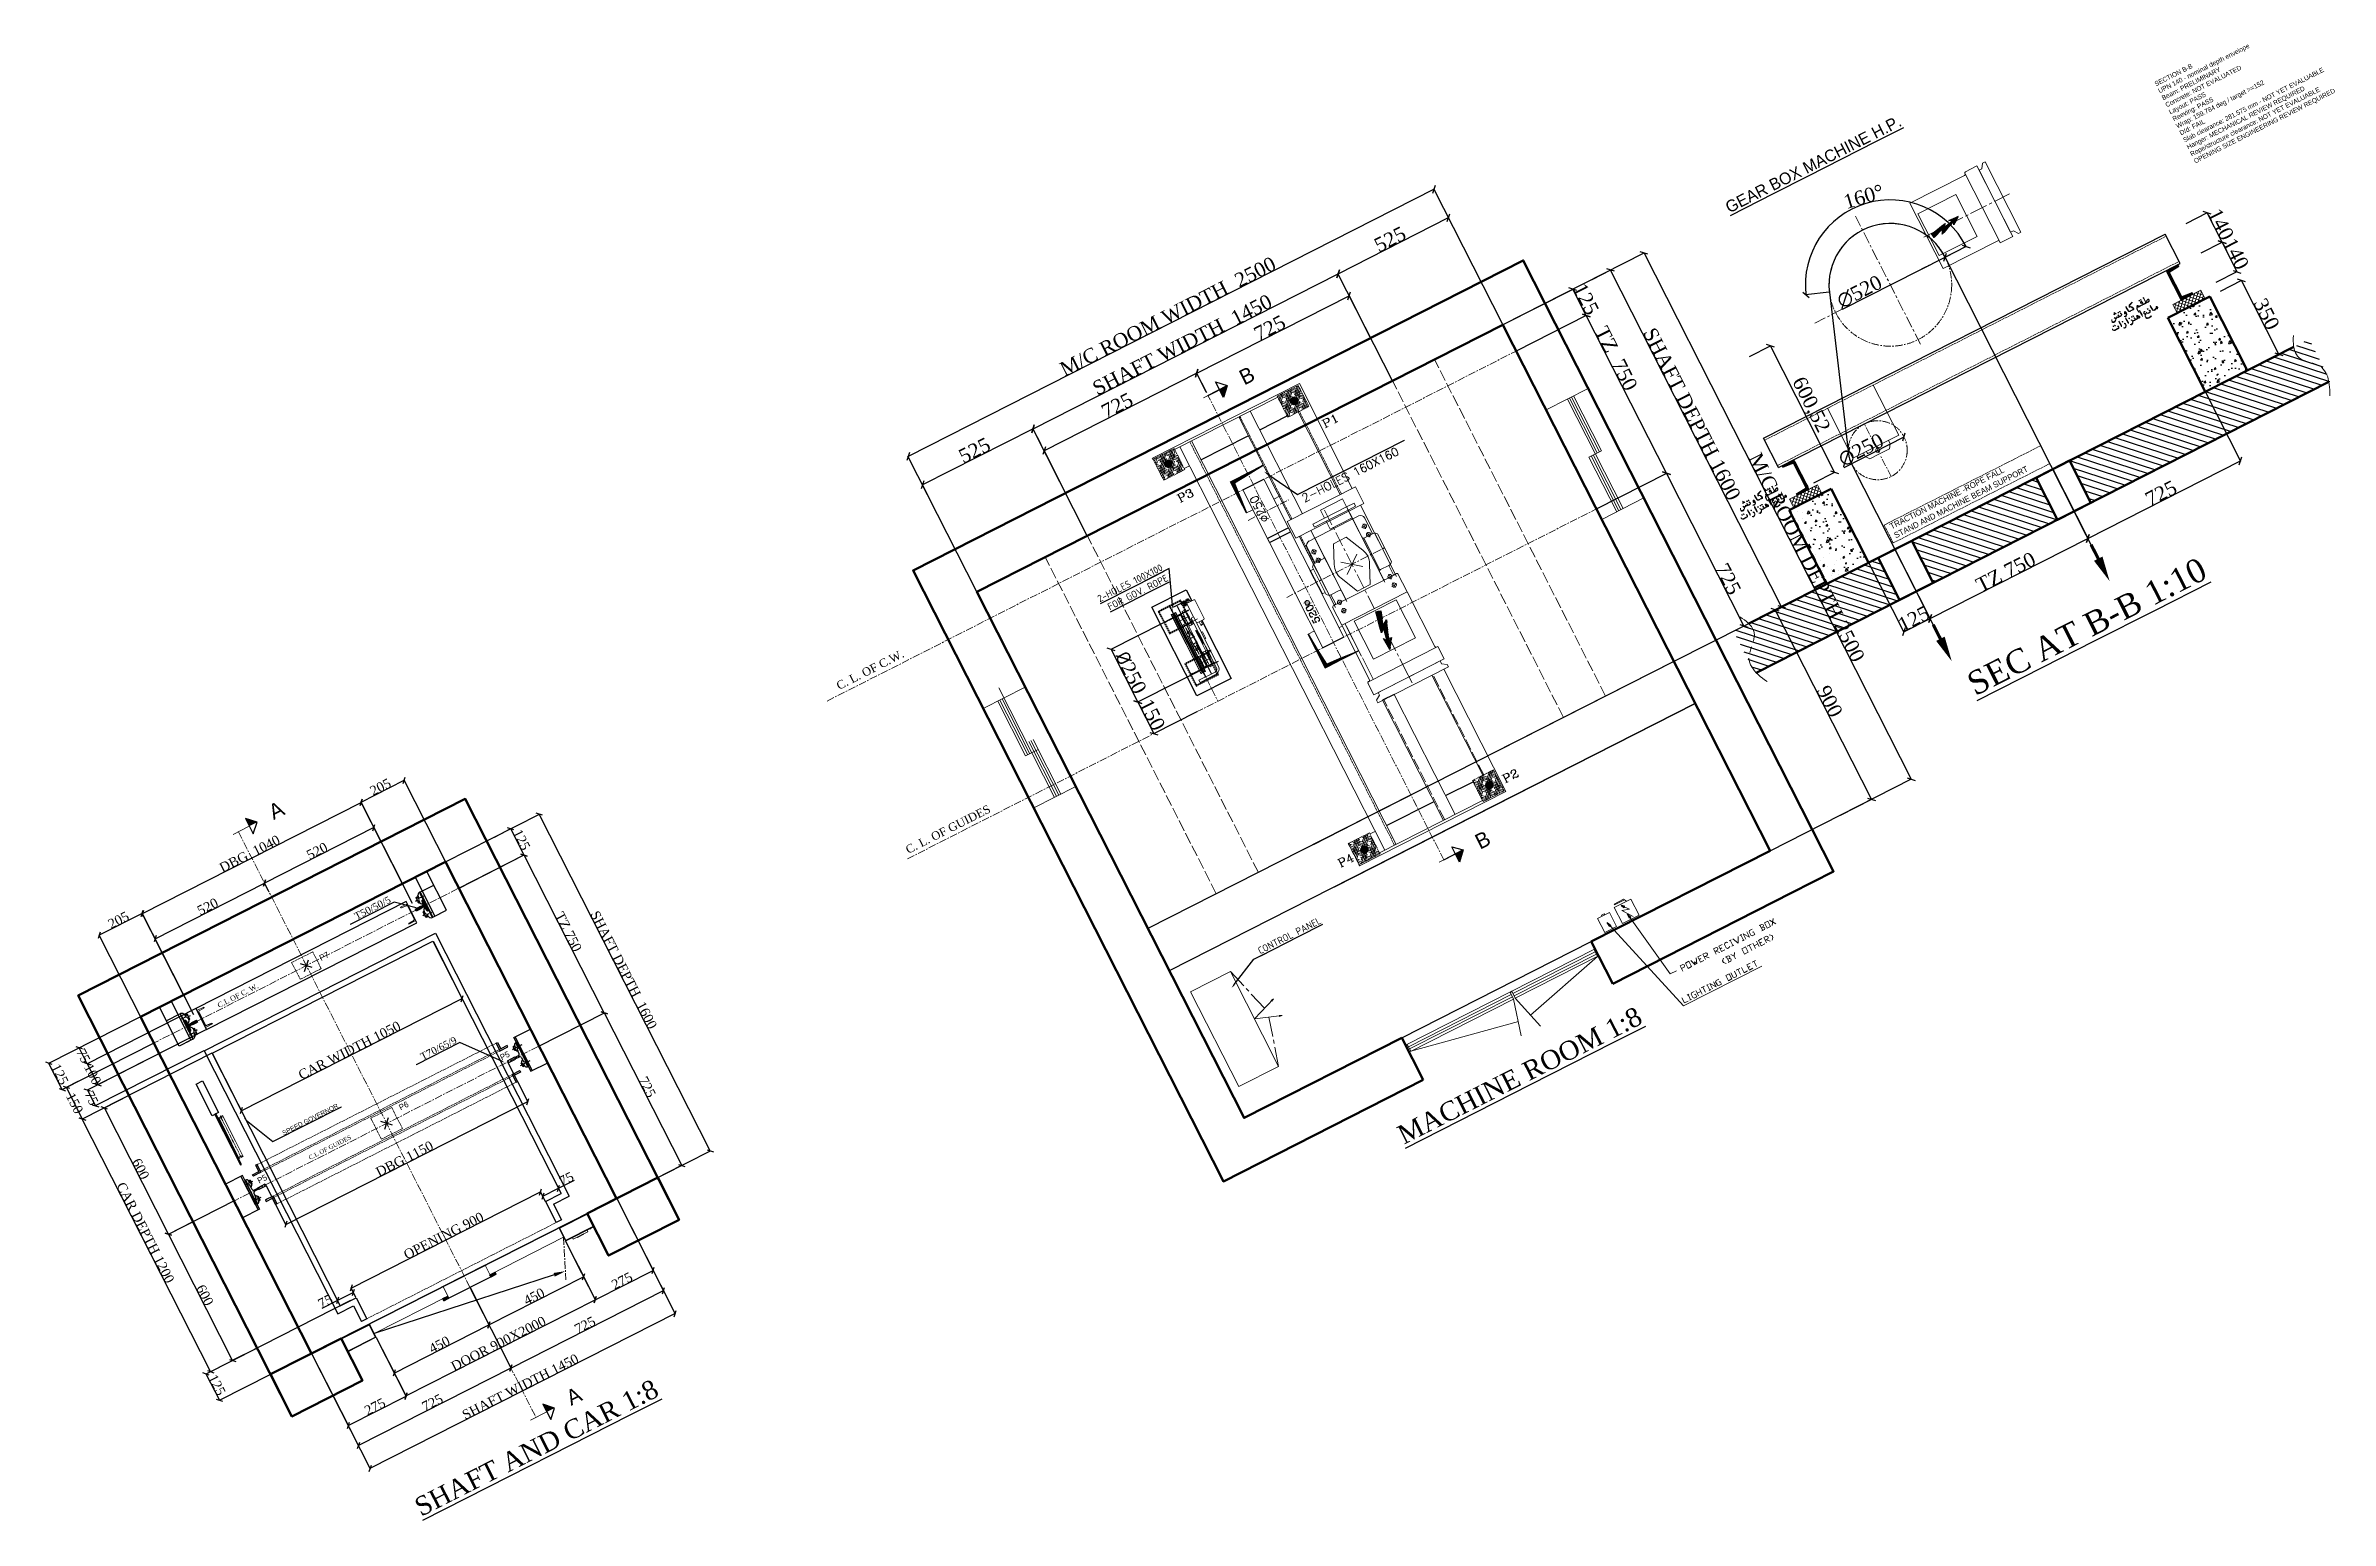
# Model space of a CAD drawing. Header units: millimetres. Extents: x 9010 to 18690, y -22518 to -16270.
import ezdxf
from ezdxf import colors
from ezdxf.entities.mleader import LeaderData, LeaderLine
from ezdxf.math import Vec2, Vec3

# ---------------------------------------------------------------- set-up
doc = ezdxf.new("R2010")
doc.units = ezdxf.units.MM
for name, pattern in [('$0$ACAD_ISO02W100', [15, 12, -3]), ('$0$CENTER', [50.8, 31.75, -6.35, 6.35, -6.35]), ('$0$DASHED', [19.05, 12.7, -6.35]), ('$1$ACAD_ISO02W100', [15, 12, -3]), ('$1$CENTER', [50.8, 31.75, -6.35, 6.35, -6.35]), ('ACAD_ISO02W100', [15, 12, -3]), ('ACAD_ISO10W100', [18, 12, -3, 0, -3]), ('CENTER', [50.8, 31.75, -6.35, 6.35, -6.35]), ('CENTER2', [28.575, 19.05, -3.175, 3.175, -3.175])]:
    doc.linetypes.add(name, pattern=pattern)
for name, color, linetype, lineweight in [('$0$Car', 3, 'Continuous', 18), ('$0$CL', 2, '$0$CENTER', 0), ('$0$DL', 8, '$0$ACAD_ISO02W100', 0), ('$0$Wall', 1, 'Continuous', 50), ('$1$Car', 3, 'Continuous', 18), ('$1$CL', 2, '$1$CENTER', 0), ('$1$DL', 8, '$1$ACAD_ISO02W100', 0), ('$1$Wall', 1, 'Continuous', 50), ('Car', 3, 'Continuous', 18), ('CL', 2, 'CENTER', 0), ('DL', 8, 'ACAD_ISO02W100', 0), ('step&guides', 3, 'Continuous', 30), ('Wall', 1, 'Continuous', 50)]:
    doc.layers.add(name, color=color, linetype=linetype, lineweight=lineweight)
for name, color, linetype in [('$0$DL2', 254, '$0$DASHED'), ('$0$PDF_0', 7, 'Continuous'), ('$0$PDF_PDF7_Geometry', 7, 'Continuous'), ('$0$PDF_Text', 7, 'Continuous'), ('$0$Text', 6, 'Continuous'), ('$1$PDF_0', 7, 'Continuous'), ('6', 7, 'Continuous'), ('7', 6, 'ACAD_ISO10W100'), ('PDF_0', 7, 'Continuous'), ('PDF_gide rail', 7, 'Continuous')]:
    doc.layers.add(name, color=color, linetype=linetype)
doc.styles.add('$0$nassar2', font='cent.shx', dxfattribs={"height": 60})
doc.styles.add('$0$PDF Arial Bold', font='arialbd.ttf')
doc.styles.add('$0$top', font='cent.shx', dxfattribs={"height": 40})
doc.styles.add('$1$nassar2', font='cent.shx', dxfattribs={"height": 60})
doc.styles.add('nassar2', font='cent.shx', dxfattribs={"height": 60})
doc.styles.add('top', font='cent.shx', dxfattribs={"height": 40})
doc.dimstyles.new('$0$Nassar2', dxfattribs={"dimtxt": 35, "dimasz": 25, "dimexe": 1.25, "dimexo": 0.625, "dimtad": 1, "dimtxsty": '$0$nassar2', "dimblk": '$0$_Oblique', "dimcen": 2.5, "dimadec": 0, "dimazin": 0, "dimtfac": 1, "dimtmove": 0, "dimatfit": 3, "dimldrblk": '$0$_Oblique', "dimfxl": 1, "dimarcsym": 0})
doc.dimstyles.new('$1$Nassar2', dxfattribs={"dimtxt": 35, "dimasz": 25, "dimexe": 1.25, "dimexo": 0.625, "dimtad": 1, "dimtxsty": '$1$nassar2', "dimblk": '$1$_Oblique', "dimcen": 2.5, "dimadec": 0, "dimazin": 0, "dimtfac": 1, "dimtmove": 0, "dimatfit": 3, "dimldrblk": '$1$_Oblique', "dimfxl": 1, "dimarcsym": 0})
doc.dimstyles.new('top', dxfattribs={"dimtxt": 35, "dimasz": 20, "dimexe": 1.25, "dimexo": 0.625, "dimtad": 1, "dimtxsty": 'top', "dimblk": 'OBLIQUE', "dimcen": 2.5, "dimadec": 0, "dimazin": 0, "dimtfac": 1, "dimtmove": 0, "dimatfit": 3, "dimldrblk": 'OBLIQUE', "dimfxl": 1, "dimarcsym": 0})
pattern_1 = [(71.9290164, (29973.86928, -20590.56033), (-0.11883411825, 0.0387743774), [])]
pattern_2 = [(71.9290164, (29973.86928, -20590.56033), (-0.11883411825, 0.0387743774), [])]

msp = doc.modelspace()

# ---------------------------------------------------------------- texts
at = {"layer": '$0$PDF_Text', "char_height": 25, "attachment_point": 7, "rotation": 26.9290164, "style": '$0$PDF Arial Bold'}
for s, insert in [('{\\Fcadnw-1|c0;TRACTION MACHINE -ROPE FALL}', (16831.455, -18319.875)), ('{\\Fcadnw-1|c0;STAND AND MACHINE BEAM SUPPORT}', (16849.354, -18357.741))]:
    msp.add_mtext(s, dxfattribs=dict(at, insert=insert))
at = {"layer": '$0$Text', "char_height": 35, "attachment_point": 1, "rotation": 26.9290164, "style": '$0$top'}
for s, insert in [('{\\Fcent|c0;C. L. OF C.W.}', (12355.611, -18968.614)), ('C. L. OF GUIDES', (12648.865, -19663.447))]:
    msp.add_mtext_dynamic_manual_height_columns(s, width=812.66208, gutter_width=175, heights=[0], dxfattribs=dict(at, insert=insert))
at = {"insert": (17942.952, -16424.026), "char_height": 20, "width": 900, "attachment_point": 1, "rotation": 26.9290164}
msp.add_mtext('SECTION B-B\\PUPN 140 - nominal depth envelope\\PBeam: PRELIMINARY\\PConcrete: NOT EVALUATED\\PLayout: PASS\\PReeving: PASS\\PWrap: 159.784 deg / target >=152\\PD/d: FAIL\\PSlab clearance: 281.575 mm - NOT YET EVALUABLE\\PHanger: MECHANICAL REVIEW REQUIRED\\PRope/structure clearance: NOT YET EVALUABLE\\POPENING SIZE ENGINEERING REVIEW REQUIRED', dxfattribs=at)
at = {"ltscale": 4}
for s, width, gutter_width, heights, insert, char_height, attachment_point, rotation in [('{\\Fcadnw-1|c0;\\LGEAR BOX MACHINE H.P.}', 2211.04972, 200, [111.151], (16120.781, -16935.807), 50, 1, 26.9290164), ('B', 315.98199, 125, [0], (14110.704, -17625.533), 65, 3, 26.6569698), ('B', 315.98199, 125, [0], (15109.939, -19592.662), 65, 3, 26.6569698)]:
    msp.add_mtext_dynamic_manual_height_columns(s, width=width, gutter_width=gutter_width, heights=heights, dxfattribs=dict(at, insert=insert, char_height=char_height, attachment_point=attachment_point, rotation=rotation))
for s, width, gutter_width, heights, insert, char_height, attachment_point, rotation in [('{\\Fcomplex9|c0;2-HOLES 160X160}', 659.17336, 1, [0], (14327.407, -18174.359), 35, 1, 26.9290164), ('{\\Fcomplex9|c0;%%C250}', 659.17336, 1, [0], (14163.669, -18294.252), 35, 1, 116.9290164), ('{\\Fdin|c0;\\L2-HOLES 100X100\\PFOR GOV. ROPE}', 659.17336, 1, [0], (13732.713, -18464.357), 30, 3, 26.9290164), ('{\\Fdin|c0;\\LCONTROL PANEL}', 659.17336, 1, [0], (14141.867, -20093.529), 30, 1, 26.9290164), ('{\\Fcent|c0;\\L\\C6;MACHINE ROOM 1:8}', 2967.5499, 12.5, [224.771], (14728.374, -20855.232), 80, 1, 26.9290164), ('{\\Fcent|c0;\\L\\C6;SHAFT AND CAR 1:8}', 2331.14753, 200, [0], (10563.5, -22432.263, -137), 80, 1, 26.9290164)]:
    msp.add_mtext_dynamic_manual_height_columns(s, width=width, gutter_width=gutter_width, heights=heights, dxfattribs=dict(insert=insert, char_height=char_height, attachment_point=attachment_point, rotation=rotation))
at = {"transparency": 33554666, "insert": (17139.831, -18937.31), "char_height": 100, "attachment_point": 1, "rotation": 26.9290164}
msp.add_mtext_dynamic_manual_height_columns('{\\Fcent|c0;\\L\\C6;SEC AT B-B 1:10}', width=1469.98149, gutter_width=12.5, heights=[145.389], dxfattribs=at)
at = {"ltscale": 4, "transparency": 33554666, "char_height": 65, "attachment_point": 3, "rotation": 26.6569698}
for insert in [(9998.153, -19467.126, -114), (11258.788, -21948.858)]:
    msp.add_mtext_dynamic_manual_height_columns('A', width=315.98199, gutter_width=125, heights=[0], dxfattribs=dict(at, insert=insert))
at = {"linetype": 'ACAD_ISO02W100', "ltscale": 4, "transparency": 33554666, "char_height": 25, "rotation": 26.9290164}
for s, insert, attachment_point in [('P7', (10165.436, -20125.868), 1), ('P5', (10967.555, -20528.659), 3), ('P6', (10502.564, -20759.387), 1), ('P5', (9902.978, -21069.428), 1)]:
    msp.add_mtext_dynamic_manual_height_columns(s, width=377.71746, gutter_width=125, heights=[0], dxfattribs=dict(at, insert=insert, attachment_point=attachment_point))
at = {"layer": '7', "ltscale": 4, "rotation": 26.9290164}
for s, width, gutter_width, insert, char_height, attachment_point in [('{\\Fcent|c0;T50/50/5}', 812.66208, 175, (10461.77, -19871.994), 30, 3), ('{\\Fcent|c0;C.L OF C. W.}', 920.85121, 12.5, (9734.246, -20327.753), 22, 1), ('{\\Fcent|c0;T70/65/9}', 812.66208, 175, (10741.282, -20466.414), 30, 3), ('{\\Fcadnw-1|c0;SPEED GOVERNOR}', 812.66208, 175, (10009.179, -20869.204), 20, 1), ('\\pxt1;{\\Fcent|c0;C.L OF GUIDES}', 686.44118, 9.318, (10120.897, -20974.246), 18.63605, 1)]:
    msp.add_mtext_dynamic_manual_height_columns(s, width=width, gutter_width=gutter_width, heights=[0], dxfattribs=dict(at, insert=insert, char_height=char_height, attachment_point=attachment_point))

# ---------------------------------------------------------------- blocks, each defined once
blk = doc.blocks.new('_Oblique')
at = {"color": 0, "linetype": 'ByBlock', "lineweight": -2}
blk.add_line((-0.5, -0.5), (0.5, 0.5), dxfattribs=at)
blk = doc.blocks.new('*D3')
at = {"color": 0, "lineweight": -2, "transparency": 16777216}
for p, q in [((9473.3, -20053.5), (9936.9, -19818)), ((9952.5, -19848.6), (9936.3, -19816.9)), ((9593.9, -20290.9), (9472.7, -20052.4))]:
    blk.add_line(p, q, dxfattribs=at)
at = {"layer": 'Defpoints', "color": 0, "transparency": 16777216}
for p in [(9936.9, -19818), (9952.8, -19849.2), (9594.2, -20291.5)]:
    blk.add_point(p, dxfattribs=at)
at = {"color": 0, "lineweight": -2, "transparency": 16777216, "xscale": 20, "yscale": 20, "zscale": 20}
for p, rotation in [((9936.9, -19818), 26.92901637119429), ((9473.3, -20053.5), 206.9290163711943)]:
    blk.add_blockref('_Oblique', p, dxfattribs=dict(at, rotation=rotation))
at = {"color": 0, "transparency": 16777216, "insert": (9695.8, -19917.3), "char_height": 40, "attachment_point": 5, "rotation": 26.92902, "style": 'top'}
blk.add_mtext('520', dxfattribs=at)
blk = doc.blocks.new('*D4')
at = {"color": 0, "lineweight": -2, "transparency": 16777216}
for p, q in [((10400.5, -19582.5), (9936.9, -19818)), ((10521.2, -19819.9), (10400, -19581.4)), ((9956.5, -19856.5), (9936.3, -19816.9))]:
    blk.add_line(p, q, dxfattribs=at)
at = {"layer": 'Defpoints', "color": 0, "transparency": 16777216}
for p in [(9936.9, -19818), (10521.4, -19820.5), (9956.8, -19857.1)]:
    blk.add_point(p, dxfattribs=at)
at = {"color": 0, "lineweight": -2, "transparency": 16777216, "xscale": 20, "yscale": 20, "zscale": 20}
for p, rotation in [((10400.5, -19582.5), 26.92901637119424), ((9936.9, -19818), 206.9290163711943)]:
    blk.add_blockref('_Oblique', p, dxfattribs=dict(at, rotation=rotation))
at = {"color": 0, "transparency": 16777216, "insert": (10159.4, -19681.8), "char_height": 40, "attachment_point": 5, "rotation": 26.92902, "style": 'top'}
blk.add_mtext('520', dxfattribs=at)
blk = doc.blocks.new('*D5')
at = {"color": 0, "lineweight": -2, "transparency": 16777216}
for p, q in [((9419.4, -19947.3), (10346.6, -19476.3)), ((10564.3, -19904.9), (10346.1, -19475.2)), ((9637.1, -20375.9), (9418.8, -19946.2))]:
    blk.add_line(p, q, dxfattribs=at)
at = {"layer": 'Defpoints', "color": 0, "transparency": 16777216}
for p in [(10346.6, -19476.3), (10564.6, -19905.4), (9637.3, -20376.4)]:
    blk.add_point(p, dxfattribs=at)
at = {"color": 0, "lineweight": -2, "transparency": 16777216, "xscale": 20, "yscale": 20, "zscale": 20}
for p, rotation in [((10346.6, -19476.3), 26.92901637119429), ((9419.4, -19947.3), 206.9290163711943)]:
    blk.add_blockref('_Oblique', p, dxfattribs=dict(at, rotation=rotation))
at = {"color": 0, "transparency": 16777216, "insert": (9873.7, -19693.5), "char_height": 40, "attachment_point": 5, "rotation": 26.92902, "style": 'top'}
blk.add_mtext('DBG  1040', dxfattribs=at)
blk = doc.blocks.new('*D6')
at = {"color": 0, "lineweight": -2, "transparency": 16777216}
for p, q in [((9467.8, -20495.2), (9235.5, -20038)), ((9418.8, -19946.2), (9236.1, -20039.1)), ((9634.4, -20370.7), (9418.3, -19945.1))]:
    blk.add_line(p, q, dxfattribs=at)
at = {"layer": 'Defpoints', "color": 0, "transparency": 16777216}
for p in [(9236.1, -20039.1), (9634.7, -20371.2), (9468.1, -20495.8)]:
    blk.add_point(p, dxfattribs=at)
at = {"color": 0, "lineweight": -2, "transparency": 16777216, "xscale": 20, "yscale": 20, "zscale": 20}
for p, rotation in [((9418.8, -19946.2), 26.92901637119424), ((9236.1, -20039.1), 206.9290163711943)]:
    blk.add_blockref('_Oblique', p, dxfattribs=dict(at, rotation=rotation))
at = {"color": 0, "transparency": 16777216, "insert": (9318.1, -19974.3), "char_height": 40, "attachment_point": 5, "rotation": 26.92902, "style": 'top'}
blk.add_mtext('205', dxfattribs=at)
blk = doc.blocks.new('*D7')
at = {"color": 0, "lineweight": -2, "transparency": 16777216}
for p, q in [((10346.1, -19475.2), (10528.8, -19382.4)), ((10760.5, -19838.5), (10528.3, -19381.3)), ((10564.3, -19904.9), (10345.5, -19474.1))]:
    blk.add_line(p, q, dxfattribs=at)
at = {"layer": 'Defpoints', "color": 0, "transparency": 16777216}
for p in [(10528.8, -19382.4), (10760.8, -19839.1), (10564.6, -19905.4)]:
    blk.add_point(p, dxfattribs=at)
at = {"color": 0, "lineweight": -2, "transparency": 16777216, "xscale": 20, "yscale": 20, "zscale": 20}
for p, rotation in [((10528.8, -19382.4), 26.92901637119427), ((10346.1, -19475.2), 206.9290163711943)]:
    blk.add_blockref('_Oblique', p, dxfattribs=dict(at, rotation=rotation))
at = {"color": 0, "transparency": 16777216, "insert": (10428.1, -19410.4), "char_height": 40, "attachment_point": 5, "rotation": 26.92902, "style": 'top'}
blk.add_mtext('205', dxfattribs=at)
blk = doc.blocks.new('*D24')
at = {"color": 0, "lineweight": -2, "transparency": 16777216}
for p, q in [((10811.3, -21539.3), (10888.4, -21691)), ((10410.1, -21743.1), (10487.2, -21894.8)), ((10486.6, -21893.7), (10887.8, -21689.9))]:
    blk.add_line(p, q, dxfattribs=at)
at = {"layer": 'Defpoints', "color": 0, "transparency": 16777216}
for p in [(10811, -21538.7), (10409.8, -21742.5), (10887.8, -21689.9)]:
    blk.add_point(p, dxfattribs=at)
at = {"color": 0, "lineweight": -2, "transparency": 16777216, "xscale": 20, "yscale": 20, "zscale": 20}
for p, rotation in [((10887.8, -21689.9), 26.92901637119429), ((10486.6, -21893.7), 206.9290163711943)]:
    blk.add_blockref('_Oblique', p, dxfattribs=dict(at, rotation=rotation))
at = {"color": 0, "transparency": 16777216, "insert": (10677.8, -21773.4), "char_height": 40, "attachment_point": 5, "rotation": 26.92902, "style": 'top'}
blk.add_mtext('450', dxfattribs=at)
blk = doc.blocks.new('*D25')
at = {"color": 0, "lineweight": -2, "transparency": 16777216}
for p, q in [((11212.5, -21335.5), (11289.6, -21487.2)), ((10887.8, -21689.9), (11289, -21486.1)), ((10807.6, -21532.1), (10888.4, -21691))]:
    blk.add_line(p, q, dxfattribs=at)
at = {"layer": 'Defpoints', "color": 0, "transparency": 16777216}
for p in [(11212.2, -21334.9), (11289, -21486.1), (10807.3, -21531.5)]:
    blk.add_point(p, dxfattribs=at)
at = {"color": 0, "lineweight": -2, "transparency": 16777216, "xscale": 20, "yscale": 20, "zscale": 20}
for p, rotation in [((11289, -21486.1), 26.92901637119429), ((10887.8, -21689.9), 206.9290163711943)]:
    blk.add_blockref('_Oblique', p, dxfattribs=dict(at, rotation=rotation))
at = {"color": 0, "transparency": 16777216, "insert": (11079.1, -21569.6), "char_height": 40, "attachment_point": 5, "rotation": 26.92902, "style": 'top'}
blk.add_mtext('450', dxfattribs=at)
blk = doc.blocks.new('*D8')
at = {"color": 0, "lineweight": -2, "transparency": 16777216}
for p, q in [((11265.3, -21439.5), (11339, -21584.6)), ((10536, -21991.1), (11338.4, -21583.5)), ((10464.7, -21850.7), (10536.6, -21992.2))]:
    blk.add_line(p, q, dxfattribs=at)
at = {"layer": 'Defpoints', "color": 0, "transparency": 16777216}
for p in [(11265, -21438.9), (11338.4, -21583.5), (10464.4, -21850.1)]:
    blk.add_point(p, dxfattribs=at)
at = {"color": 0, "lineweight": -2, "transparency": 16777216, "xscale": 20, "yscale": 20, "zscale": 20}
for p, rotation in [((11338.4, -21583.5), 26.92901637119429), ((10536, -21991.1), 206.9290163711943)]:
    blk.add_blockref('_Oblique', p, dxfattribs=dict(at, rotation=rotation))
at = {"color": 0, "transparency": 16777216, "insert": (10927.9, -21768.9), "char_height": 40, "attachment_point": 5, "rotation": 26.92902, "style": 'top'}
blk.add_mtext('DOOR 900X2000', dxfattribs=at)
blk = doc.blocks.new('*D9')
at = {"color": 0, "lineweight": -2, "transparency": 16777216}
for p, q in [((10246.4, -21586.5), (10179, -21620.7)), ((10257.5, -21608.3), (10245.8, -21585.4)), ((10313.3, -21552.5), (10246.4, -21586.5)), ((10324.3, -21574.3), (10312.7, -21551.4))]:
    blk.add_line(p, q, dxfattribs=at)
at = {"layer": 'Defpoints', "color": 0, "transparency": 16777216}
for p in [(10246.4, -21586.5), (10324.6, -21574.9), (10257.8, -21608.8)]:
    blk.add_point(p, dxfattribs=at)
at = {"color": 0, "lineweight": -2, "transparency": 16777216, "xscale": 20, "yscale": 20, "zscale": 20}
for p, rotation in [((10246.4, -21586.5), 206.9290163711943), ((10313.3, -21552.5), 26.92901637119424)]:
    blk.add_blockref('_Oblique', p, dxfattribs=dict(at, rotation=rotation))
at = {"color": 0, "transparency": 16777216, "insert": (10194.4, -21589.8), "char_height": 40, "attachment_point": 5, "rotation": 26.92902, "style": 'top'}
blk.add_mtext('75', dxfattribs=at)
blk = doc.blocks.new('*D10')
at = {"color": 0, "lineweight": -2, "transparency": 16777216}
for p, q in [((10303.9, -21534.1), (11106.3, -21126.5)), ((11126.8, -21166.7), (11105.8, -21125.4)), ((10324.3, -21574.3), (10303.4, -21533))]:
    blk.add_line(p, q, dxfattribs=at)
at = {"layer": 'Defpoints', "color": 0, "transparency": 16777216}
for p in [(11106.3, -21126.5), (11127, -21167.3), (10324.6, -21574.9)]:
    blk.add_point(p, dxfattribs=at)
at = {"color": 0, "lineweight": -2, "transparency": 16777216, "xscale": 20, "yscale": 20, "zscale": 20}
for p, rotation in [((11106.3, -21126.5), 26.92901637119429), ((10303.9, -21534.1), 206.9290163711943)]:
    blk.add_blockref('_Oblique', p, dxfattribs=dict(at, rotation=rotation))
at = {"color": 0, "transparency": 16777216, "insert": (10695.8, -21311.9), "char_height": 40, "attachment_point": 5, "rotation": 26.92902, "style": 'top'}
blk.add_mtext('OPENING 900', dxfattribs=at)
blk = doc.blocks.new('*D26')
at = {"color": 0, "lineweight": -2, "transparency": 16777216}
for p, q in [((11182.6, -21111), (11250, -21076.7)), ((11126.8, -21166.7), (11115.1, -21143.8)), ((11115.7, -21144.9), (11182.6, -21111)), ((11193.6, -21132.7), (11182, -21109.8))]:
    blk.add_line(p, q, dxfattribs=at)
at = {"layer": 'Defpoints', "color": 0, "transparency": 16777216}
for p in [(11127, -21167.3), (11182.6, -21111), (11193.9, -21133.3)]:
    blk.add_point(p, dxfattribs=at)
at = {"color": 0, "lineweight": -2, "transparency": 16777216, "xscale": 20, "yscale": 20, "zscale": 20}
for p, rotation in [((11182.6, -21111), 26.92901637119429), ((11115.7, -21144.9), 206.9290163711943)]:
    blk.add_blockref('_Oblique', p, dxfattribs=dict(at, rotation=rotation))
at = {"color": 0, "transparency": 16777216, "insert": (11215.9, -21070.9), "char_height": 40, "attachment_point": 5, "rotation": 26.92902, "style": 'top'}
blk.add_mtext('75', dxfattribs=at)
blk = doc.blocks.new('*D11')
at = {"color": 0, "lineweight": -2, "transparency": 16777216}
for p, q in [((11429.1, -21154.7), (11584.2, -21460)), ((11250.9, -21411.1), (11339, -21584.6)), ((11338.4, -21583.5), (11583.6, -21458.9))]:
    blk.add_line(p, q, dxfattribs=at)
at = {"layer": 'Defpoints', "color": 0, "transparency": 16777216}
for p in [(11428.8, -21154.2), (11250.6, -21410.5), (11583.6, -21458.9)]:
    blk.add_point(p, dxfattribs=at)
at = {"color": 0, "lineweight": -2, "transparency": 16777216, "xscale": 20, "yscale": 20, "zscale": 20}
for p, rotation in [((11583.6, -21458.9), 26.92901637119429), ((11338.4, -21583.5), 206.9290163711943)]:
    blk.add_blockref('_Oblique', p, dxfattribs=dict(at, rotation=rotation))
at = {"color": 0, "transparency": 16777216, "insert": (11451.7, -21502.8), "char_height": 40, "attachment_point": 5, "rotation": 26.92902, "style": 'top'}
blk.add_mtext('275', dxfattribs=at)
blk = doc.blocks.new('*D12')
at = {"color": 0, "lineweight": -2, "transparency": 16777216}
for p, q in [((10410.1, -21743.1), (10537.2, -21993.3)), ((10136.3, -21811.4), (10292, -22117.8)), ((10291.4, -22116.7), (10536.6, -21992.2))]:
    blk.add_line(p, q, dxfattribs=at)
at = {"layer": 'Defpoints', "color": 0, "transparency": 16777216}
for p in [(10409.8, -21742.5), (10136.1, -21810.9), (10536.6, -21992.2)]:
    blk.add_point(p, dxfattribs=at)
at = {"color": 0, "lineweight": -2, "transparency": 16777216, "xscale": 20, "yscale": 20, "zscale": 20}
for p, rotation in [((10536.6, -21992.2), 26.92901637119429), ((10291.4, -22116.7), 206.9290163711943)]:
    blk.add_blockref('_Oblique', p, dxfattribs=dict(at, rotation=rotation))
at = {"color": 0, "transparency": 16777216, "insert": (10404.7, -22036.1), "char_height": 40, "attachment_point": 5, "rotation": 26.92902, "style": 'top'}
blk.add_mtext('275', dxfattribs=at)
blk = doc.blocks.new('*D13')
at = {"color": 0, "lineweight": -2, "transparency": 16777216}
for p, q in [((10854.8, -21624.9), (10981.3, -21874)), ((10136.3, -21811.4), (10334.9, -22202.4)), ((10980.7, -21872.9), (10334.4, -22201.2))]:
    blk.add_line(p, q, dxfattribs=at)
at = {"layer": 'Defpoints', "color": 0, "transparency": 16777216}
for p in [(10854.5, -21624.3), (10136.1, -21810.9), (10334.4, -22201.2)]:
    blk.add_point(p, dxfattribs=at)
at = {"color": 0, "lineweight": -2, "transparency": 16777216, "xscale": 20, "yscale": 20, "zscale": 20}
for p, rotation in [((10980.7, -21872.9), 26.92901637119424), ((10334.4, -22201.2), 206.9290163711943)]:
    blk.add_blockref('_Oblique', p, dxfattribs=dict(at, rotation=rotation))
at = {"color": 0, "transparency": 16777216, "insert": (10648.2, -22018.7), "char_height": 40, "attachment_point": 5, "rotation": 26.92902, "style": 'top'}
blk.add_mtext('725', dxfattribs=at)
blk = doc.blocks.new('*D14')
at = {"color": 0, "lineweight": -2, "transparency": 16777216}
for p, q in [((11429.1, -21154.7), (11627.7, -21545.7)), ((10980.7, -21872.9), (11627.1, -21544.6)), ((10854.8, -21624.9), (10981.3, -21874))]:
    blk.add_line(p, q, dxfattribs=at)
at = {"layer": 'Defpoints', "color": 0, "transparency": 16777216}
for p in [(11428.8, -21154.2), (11627.1, -21544.6), (10854.5, -21624.3)]:
    blk.add_point(p, dxfattribs=at)
at = {"color": 0, "lineweight": -2, "transparency": 16777216, "xscale": 20, "yscale": 20, "zscale": 20}
for p, rotation in [((11627.1, -21544.6), 26.92901637119429), ((10980.7, -21872.9), 206.9290163711943)]:
    blk.add_blockref('_Oblique', p, dxfattribs=dict(at, rotation=rotation))
at = {"color": 0, "transparency": 16777216, "insert": (11294.6, -21690.3), "char_height": 40, "attachment_point": 5, "rotation": 26.92902, "style": 'top'}
blk.add_mtext('725', dxfattribs=at)
blk = doc.blocks.new('*D27')
at = {"color": 0, "lineweight": -2, "transparency": 16777216}
for p, q in [((11429.1, -21154.7), (11677.1, -21642.9)), ((11676.5, -21641.8), (10383.7, -22298.4)), ((10136.3, -21811.4), (10384.3, -22299.6))]:
    blk.add_line(p, q, dxfattribs=at)
at = {"layer": 'Defpoints', "color": 0, "transparency": 16777216}
for p in [(11428.8, -21154.2), (10136.1, -21810.9), (10383.7, -22298.4)]:
    blk.add_point(p, dxfattribs=at)
at = {"color": 0, "lineweight": -2, "transparency": 16777216, "xscale": 20, "yscale": 20, "zscale": 20}
for p, rotation in [((11676.5, -21641.8), 26.92901637119424), ((10383.7, -22298.4), 206.9290163711943)]:
    blk.add_blockref('_Oblique', p, dxfattribs=dict(at, rotation=rotation))
at = {"color": 0, "transparency": 16777216, "insert": (11020.8, -21951.7), "char_height": 40, "attachment_point": 5, "rotation": 26.92902, "style": 'top'}
blk.add_mtext('SHAFT WIDTH 1450', dxfattribs=at)
blk = doc.blocks.new('*D15')
at = {"color": 0, "lineweight": -2, "transparency": 16777216}
for p, q in [((10910.9, -19622.7), (10980.9, -19587.1)), ((11036.4, -19699.1), (10979.8, -19587.7)), ((10756.9, -19841.1), (11037.6, -19698.5))]:
    blk.add_line(p, q, dxfattribs=at)
at = {"layer": 'Defpoints', "color": 0, "transparency": 16777216}
for p in [(10910.3, -19623), (10979.8, -19587.7), (10756.4, -19841.4)]:
    blk.add_point(p, dxfattribs=at)
at = {"color": 0, "lineweight": -2, "transparency": 16777216, "xscale": 20, "yscale": 20, "zscale": 20}
for p, rotation in [((10979.8, -19587.7), 116.9290163711014), ((11036.4, -19699.1), 296.9290163711014)]:
    blk.add_blockref('_Oblique', p, dxfattribs=dict(at, rotation=rotation))
at = {"color": 0, "transparency": 16777216, "insert": (11026.5, -19634), "char_height": 40, "attachment_point": 5, "rotation": 296.92902, "style": 'top'}
blk.add_mtext('125', dxfattribs=at)
blk = doc.blocks.new('*D16')
at = {"color": 0, "lineweight": -2, "transparency": 16777216}
for p, q in [((11096.6, -20509.8), (11377.2, -20367.2)), ((11376.1, -20367.8), (11704.4, -21014.2)), ((11429.4, -21153.9), (11705.6, -21013.6))]:
    blk.add_line(p, q, dxfattribs=at)
at = {"layer": 'Defpoints', "color": 0, "transparency": 16777216}
for p in [(11096, -20510), (11704.4, -21014.2), (11428.8, -21154.2)]:
    blk.add_point(p, dxfattribs=at)
at = {"color": 0, "lineweight": -2, "transparency": 16777216, "xscale": 20, "yscale": 20, "zscale": 20}
for p, rotation in [((11376.1, -20367.8), 116.9290163711014), ((11704.4, -21014.2), 296.9290163711014)]:
    blk.add_blockref('_Oblique', p, dxfattribs=dict(at, rotation=rotation))
at = {"color": 0, "transparency": 16777216, "insert": (11558.7, -20681.6), "char_height": 40, "attachment_point": 5, "rotation": 296.92902, "style": 'top'}
blk.add_mtext('725', dxfattribs=at)
blk = doc.blocks.new('*D17')
at = {"color": 0, "lineweight": -2, "transparency": 16777216}
for p, q in [((10761.4, -19838.8), (11037.6, -19698.5)), ((11376.1, -20367.8), (11036.4, -19699.1)), ((11096.6, -20509.8), (11377.2, -20367.2))]:
    blk.add_line(p, q, dxfattribs=at)
at = {"layer": 'Defpoints', "color": 0, "transparency": 16777216}
for p in [(11036.4, -19699.1), (10760.8, -19839.1), (11096, -20510)]:
    blk.add_point(p, dxfattribs=at)
at = {"color": 0, "lineweight": -2, "transparency": 16777216, "xscale": 20, "yscale": 20, "zscale": 20}
for p, rotation in [((11036.4, -19699.1), 116.9290163711014), ((11376.1, -20367.8), 296.9290163711014)]:
    blk.add_blockref('_Oblique', p, dxfattribs=dict(at, rotation=rotation))
at = {"color": 0, "transparency": 16777216, "insert": (11224.7, -20024.1), "char_height": 40, "attachment_point": 5, "rotation": 296.92902, "style": 'top'}
blk.add_mtext('TZ 750', dxfattribs=at)
blk = doc.blocks.new('*D18')
at = {"color": 0, "lineweight": -2, "transparency": 16777216}
for p, q in [((9713.7, -20539.2), (9163.7, -20818.6)), ((9708.3, -21887.9), (9164.8, -20818.1)), ((10301.8, -21586.5), (9707.2, -21888.5))]:
    blk.add_line(p, q, dxfattribs=at)
at = {"layer": 'Defpoints', "color": 0, "transparency": 16777216}
for p in [(9714.3, -20539), (9164.8, -20818.1), (10302.3, -21586.2)]:
    blk.add_point(p, dxfattribs=at)
at = {"color": 0, "lineweight": -2, "transparency": 16777216, "xscale": 20, "yscale": 20, "zscale": 20}
for p, rotation in [((9164.8, -20818.1), 116.9290163711014), ((9708.3, -21887.9), 296.9290163711014)]:
    blk.add_blockref('_Oblique', p, dxfattribs=dict(at, rotation=rotation))
at = {"color": 0, "transparency": 16777216, "insert": (9432.3, -21299.1), "char_height": 40, "attachment_point": 5, "rotation": 296.92902, "style": 'top'}
blk.add_mtext('CAR DEPTH 1200', dxfattribs=at)
blk = doc.blocks.new('*D28')
at = {"color": 0, "lineweight": -2, "transparency": 16777216}
for p, q in [((9811.6, -21162.5), (9528.7, -21306.2)), ((9801.5, -21840.6), (9529.8, -21305.6)), ((9905, -21788), (9800.4, -21841.1))]:
    blk.add_line(p, q, dxfattribs=at)
at = {"layer": 'Defpoints', "color": 0, "transparency": 16777216}
for p in [(9812.2, -21162.2), (9529.8, -21305.6), (9905.6, -21787.7)]:
    blk.add_point(p, dxfattribs=at)
at = {"color": 0, "lineweight": -2, "transparency": 16777216, "xscale": 20, "yscale": 20, "zscale": 20}
for p, rotation in [((9529.8, -21305.6), 116.9290163711014), ((9801.5, -21840.6), 296.9290163711014)]:
    blk.add_blockref('_Oblique', p, dxfattribs=dict(at, rotation=rotation))
at = {"color": 0, "transparency": 16777216, "insert": (9684.1, -21563.8), "char_height": 40, "attachment_point": 5, "rotation": 296.92902, "style": 'top'}
blk.add_mtext('600', dxfattribs=at)
blk = doc.blocks.new('*D19')
at = {"color": 0, "lineweight": -2, "transparency": 16777216}
for p, q in [((9361.6, -20718.1), (9257, -20771.3)), ((9529.8, -21305.6), (9258.1, -20770.7)), ((9633.3, -21253.1), (9528.7, -21306.2))]:
    blk.add_line(p, q, dxfattribs=at)
at = {"layer": 'Defpoints', "color": 0, "transparency": 16777216}
for p in [(9258.1, -20770.7), (9362.1, -20717.8), (9633.9, -21252.8)]:
    blk.add_point(p, dxfattribs=at)
at = {"color": 0, "lineweight": -2, "transparency": 16777216, "xscale": 20, "yscale": 20, "zscale": 20}
for p, rotation in [((9258.1, -20770.7), 116.9290163711014), ((9529.8, -21305.6), 296.9290163711014)]:
    blk.add_blockref('_Oblique', p, dxfattribs=dict(at, rotation=rotation))
at = {"color": 0, "transparency": 16777216, "insert": (9412.3, -21028.8), "char_height": 40, "attachment_point": 5, "rotation": 296.92902, "style": 'top'}
blk.add_mtext('600', dxfattribs=at)
blk = doc.blocks.new('*D20')
at = {"color": 0, "lineweight": -2, "transparency": 16777216}
for p, q in [((9410.9, -20384.6), (9021.9, -20582.2)), ((9467.5, -20496.1), (9078.5, -20693.7)), ((9079.6, -20693.1), (9023, -20581.7))]:
    blk.add_line(p, q, dxfattribs=at)
at = {"layer": 'Defpoints', "color": 0, "transparency": 16777216}
for p in [(9411.4, -20384.3), (9468.1, -20495.8), (9023, -20581.7)]:
    blk.add_point(p, dxfattribs=at)
at = {"color": 0, "lineweight": -2, "transparency": 16777216, "xscale": 20, "yscale": 20, "zscale": 20}
for p, rotation in [((9023, -20581.7), 116.9290163711014), ((9079.6, -20693.1), 296.9290163711014)]:
    blk.add_blockref('_Oblique', p, dxfattribs=dict(at, rotation=rotation))
at = {"color": 0, "transparency": 16777216, "insert": (9069.7, -20628), "char_height": 40, "attachment_point": 5, "rotation": 296.92902, "style": 'top'}
blk.add_mtext('125', dxfattribs=at)
blk = doc.blocks.new('*D29')
at = {"color": 0, "lineweight": -2, "transparency": 16777216}
for p, q in [((10965, -20572.3), (11052.5, -20744.6)), ((10026.6, -21264.3), (11052, -20743.4)), ((9943.8, -21101.1), (10027.2, -21265.4))]:
    blk.add_line(p, q, dxfattribs=at)
at = {"layer": 'Defpoints', "color": 0, "transparency": 16777216}
for p in [(10964.7, -20571.7), (11052, -20743.4), (9943.5, -21100.5)]:
    blk.add_point(p, dxfattribs=at)
at = {"color": 0, "lineweight": -2, "transparency": 16777216, "xscale": 20, "yscale": 20, "zscale": 20}
for p, rotation in [((11052, -20743.4), 26.92901637119429), ((10026.6, -21264.3), 206.9290163711943)]:
    blk.add_blockref('_Oblique', p, dxfattribs=dict(at, rotation=rotation))
at = {"color": 0, "transparency": 16777216, "insert": (10530, -20985.5), "char_height": 40, "attachment_point": 5, "rotation": 26.92902, "style": 'top'}
blk.add_mtext('DBG 1150', dxfattribs=at)
blk = doc.blocks.new('*D30')
at = {"color": 0, "lineweight": -2, "transparency": 16777216}
for p, q in [((10650.7, -20064), (10774.8, -20308.2)), ((9838.1, -20782.6), (10774.2, -20307.1)), ((9714.6, -20539.5), (9838.7, -20783.8))]:
    blk.add_line(p, q, dxfattribs=at)
at = {"layer": 'Defpoints', "color": 0, "transparency": 16777216}
for p in [(10650.4, -20063.4), (10774.2, -20307.1), (9714.3, -20539)]:
    blk.add_point(p, dxfattribs=at)
at = {"color": 0, "lineweight": -2, "transparency": 16777216, "xscale": 20, "yscale": 20, "zscale": 20}
for p, rotation in [((10774.2, -20307.1), 26.92901637119429), ((9838.1, -20782.6), 206.9290163711943)]:
    blk.add_blockref('_Oblique', p, dxfattribs=dict(at, rotation=rotation))
at = {"color": 0, "transparency": 16777216, "insert": (10296.8, -20526.5), "char_height": 40, "attachment_point": 5, "rotation": 26.92902, "style": 'top'}
blk.add_mtext('CAR WIDTH 1050', dxfattribs=at)
blk = doc.blocks.new('*D21')
at = {"color": 0, "lineweight": -2, "transparency": 16777216}
for p, q in [((10700.3, -19729.6), (11102, -19525.6)), ((11825.5, -20952.7), (11100.8, -19526.2)), ((11424.9, -21156.2), (11826.6, -20952.1))]:
    blk.add_line(p, q, dxfattribs=at)
at = {"layer": 'Defpoints', "color": 0, "transparency": 16777216}
for p in [(11100.8, -19526.2), (10699.8, -19729.9), (11424.4, -21156.4)]:
    blk.add_point(p, dxfattribs=at)
at = {"color": 0, "lineweight": -2, "transparency": 16777216, "xscale": 20, "yscale": 20, "zscale": 20}
for p, rotation in [((11100.8, -19526.2), 116.9290163711014), ((11825.5, -20952.7), 296.9290163711014)]:
    blk.add_blockref('_Oblique', p, dxfattribs=dict(at, rotation=rotation))
at = {"color": 0, "transparency": 16777216, "insert": (11458.9, -20185.5), "char_height": 40, "attachment_point": 5, "rotation": 296.92902, "style": 'top'}
blk.add_mtext('SHAFT DEPTH  1600', dxfattribs=at)
blk = doc.blocks.new('*D22')
at = {"color": 0, "lineweight": -2, "transparency": 16777216}
for p, q in [((9713.7, -20539.2), (9164.8, -20818.1)), ((9146.3, -20659.2), (9096.9, -20684.3)), ((9165.9, -20817.5), (9098, -20683.8))]:
    blk.add_line(p, q, dxfattribs=at)
at = {"layer": 'Defpoints', "color": 0, "transparency": 16777216}
for p in [(9714.3, -20539), (9098, -20683.8), (9146.9, -20658.9)]:
    blk.add_point(p, dxfattribs=at)
at = {"color": 0, "lineweight": -2, "transparency": 16777216, "xscale": 20, "yscale": 20, "zscale": 20}
for p, rotation in [((9098, -20683.8), 116.9290163711014), ((9165.9, -20817.5), 296.9290163711014)]:
    blk.add_blockref('_Oblique', p, dxfattribs=dict(at, rotation=rotation))
at = {"color": 0, "transparency": 16777216, "insert": (9132, -20750.6), "char_height": 40, "attachment_point": 5, "rotation": 296.92902, "style": 'top'}
blk.add_mtext('150', dxfattribs=at)
blk = doc.blocks.new('*D31')
at = {"color": 0, "lineweight": -2, "transparency": 16777216}
for p, q in [((9645.5, -20349.6), (9184.8, -20583.6)), ((9690.7, -20438.8), (9230.1, -20672.8)), ((9185.9, -20583), (9231.2, -20672.2))]:
    blk.add_line(p, q, dxfattribs=at)
at = {"layer": 'Defpoints', "color": 0, "transparency": 16777216}
for p in [(9646, -20349.3), (9691.3, -20438.5), (9231.2, -20672.2)]:
    blk.add_point(p, dxfattribs=at)
at = {"color": 0, "lineweight": -2, "transparency": 16777216, "xscale": 20, "yscale": 20, "zscale": 20}
for p, rotation in [((9185.9, -20583), 116.9290163711014), ((9231.2, -20672.2), 296.9290163711014)]:
    blk.add_blockref('_Oblique', p, dxfattribs=dict(at, rotation=rotation))
at = {"color": 0, "transparency": 16777216, "insert": (9208.5, -20627.6), "char_height": 40, "attachment_point": 5, "rotation": 296.92902, "style": 'top'}
blk.add_mtext('100', dxfattribs=at)
blk = doc.blocks.new('*D32')
at = {"color": 0, "lineweight": -2, "transparency": 16777216}
for p, q in [((9690.7, -20438.8), (9185.5, -20695.4)), ((9680.1, -20528.3), (9219.4, -20762.3)), ((9186.6, -20694.8), (9220.6, -20761.7))]:
    blk.add_line(p, q, dxfattribs=at)
at = {"layer": 'Defpoints', "color": 0, "transparency": 16777216}
for p in [(9691.3, -20438.5), (9680.7, -20528), (9220.6, -20761.7)]:
    blk.add_point(p, dxfattribs=at)
at = {"color": 0, "lineweight": -2, "transparency": 16777216, "xscale": 20, "yscale": 20, "zscale": 20}
for p, rotation in [((9186.6, -20694.8), 116.9290163711014), ((9220.6, -20761.7), 296.9290163711014)]:
    blk.add_blockref('_Oblique', p, dxfattribs=dict(at, rotation=rotation))
at = {"color": 0, "transparency": 16777216, "insert": (9203.6, -20728.3), "char_height": 40, "attachment_point": 5, "rotation": 296.92902, "style": 'top'}
blk.add_mtext('75', dxfattribs=at)
blk = doc.blocks.new('*D23')
at = {"color": 0, "lineweight": -2, "transparency": 16777216}
for p, q in [((9185.9, -20583), (9151.9, -20516.2)), ((9152.5, -20515.9), (9153, -20515.6)), ((9186.4, -20582.8), (9187, -20582.5))]:
    blk.add_line(p, q, dxfattribs=at)
at = {"layer": 'Defpoints', "color": 0, "transparency": 16777216}
for p in [(9151.9, -20516.2), (9151.9, -20516.2), (9185.9, -20583)]:
    blk.add_point(p, dxfattribs=at)
at = {"color": 0, "lineweight": -2, "transparency": 16777216, "xscale": 20, "yscale": 20, "zscale": 20}
for p, rotation in [((9151.9, -20516.2), 116.9290163711014), ((9185.9, -20583), 296.9290163711014)]:
    blk.add_blockref('_Oblique', p, dxfattribs=dict(at, rotation=rotation))
at = {"color": 0, "transparency": 16777216, "insert": (9168.9, -20549.6), "char_height": 40, "attachment_point": 5, "rotation": 296.92902, "style": 'top'}
blk.add_mtext('75', dxfattribs=at)
blk = doc.blocks.new('*D33')
at = {"color": 0, "lineweight": -2, "transparency": 16777216}
for p, q in [((9905, -21788), (9687.7, -21898.4)), ((9688.8, -21897.9), (9745.4, -22009.3)), ((9961.6, -21899.5), (9744.3, -22009.9))]:
    blk.add_line(p, q, dxfattribs=at)
at = {"layer": 'Defpoints', "color": 0, "transparency": 16777216}
for p in [(9905.6, -21787.7), (9962.2, -21899.2), (9745.4, -22009.3)]:
    blk.add_point(p, dxfattribs=at)
at = {"color": 0, "lineweight": -2, "transparency": 16777216, "xscale": 20, "yscale": 20, "zscale": 20}
for p, rotation in [((9688.8, -21897.9), 116.9290163711014), ((9745.4, -22009.3), 296.9290163711014)]:
    blk.add_blockref('_Oblique', p, dxfattribs=dict(at, rotation=rotation))
at = {"color": 0, "transparency": 16777216, "insert": (9735.5, -21944.2), "char_height": 40, "attachment_point": 5, "rotation": 296.92902, "style": 'top'}
blk.add_mtext('125', dxfattribs=at)
blk = doc.blocks.new('$0$_Oblique')
at = {"color": 0, "linetype": 'ByBlock', "lineweight": -2}
blk.add_line((-0.5, -0.5), (0.5, 0.5), dxfattribs=at)
blk = doc.blocks.new('*D49')
at = {"color": 0, "lineweight": -2, "transparency": 16777216}
for p, q in [((13886.7, -17657.3), (13240.3, -17985.7)), ((13929.2, -17741), (13886.1, -17656.2)), ((13331, -18164.2), (13239.7, -17984.6))]:
    blk.add_line(p, q, dxfattribs=at)
at = {"layer": 'Defpoints', "color": 0, "transparency": 16777216}
for p in [(13929.5, -17741.6), (13240.3, -17985.7), (13331.2, -18164.7)]:
    blk.add_point(p, dxfattribs=at)
at = {"color": 0, "lineweight": -2, "transparency": 16777216, "xscale": 25, "yscale": 25, "zscale": 25}
for p, rotation in [((13886.7, -17657.3), 26.92901637119424), ((13240.3, -17985.7), 206.9290163711943)]:
    blk.add_blockref('$0$_Oblique', p, dxfattribs=dict(at, rotation=rotation))
at = {"color": 0, "transparency": 16777216, "insert": (13549.6, -17794.2), "char_height": 60, "attachment_point": 5, "rotation": 26.92902, "style": '$0$nassar2'}
blk.add_mtext('725', dxfattribs=at)
blk = doc.blocks.new('*D50')
at = {"color": 0, "lineweight": -2, "transparency": 16777216}
for p, q in [((14623.7, -17507.5), (14532.5, -17327.9)), ((13886.7, -17657.3), (14533.1, -17329)), ((13927, -17736.8), (13886.1, -17656.2))]:
    blk.add_line(p, q, dxfattribs=at)
at = {"layer": 'Defpoints', "color": 0, "transparency": 16777216}
for p in [(14533.1, -17329), (14624, -17508.1), (13927.3, -17737.3)]:
    blk.add_point(p, dxfattribs=at)
at = {"color": 0, "lineweight": -2, "transparency": 16777216, "xscale": 25, "yscale": 25, "zscale": 25}
for p, rotation in [((14533.1, -17329), 26.92901637119429), ((13886.7, -17657.3), 206.9290163711943)]:
    blk.add_blockref('$0$_Oblique', p, dxfattribs=dict(at, rotation=rotation))
at = {"color": 0, "transparency": 16777216, "insert": (14196, -17465.9), "char_height": 60, "attachment_point": 5, "rotation": 26.92902, "style": '$0$nassar2'}
blk.add_mtext('725', dxfattribs=at)
blk = doc.blocks.new('*D51')
at = {"color": 0, "lineweight": -2, "transparency": 16777216}
for p, q in [((15581.2, -18231.7), (15878.4, -18080.8)), ((16205.6, -18727.7), (15877.3, -18081.3)), ((15909.5, -18878.1), (16206.8, -18727.1))]:
    blk.add_line(p, q, dxfattribs=at)
at = {"layer": 'Defpoints', "color": 0, "transparency": 16777216}
for p in [(15877.3, -18081.3), (15580.6, -18232), (15909, -18878.4)]:
    blk.add_point(p, dxfattribs=at)
at = {"color": 0, "lineweight": -2, "transparency": 16777216, "xscale": 25, "yscale": 25, "zscale": 25}
for p, rotation in [((15877.3, -18081.3), 116.9290163711014), ((16205.6, -18727.7), 296.9290163711014)]:
    blk.add_blockref('$0$_Oblique', p, dxfattribs=dict(at, rotation=rotation))
at = {"color": 0, "transparency": 16777216, "insert": (16139, -18528.9), "char_height": 60, "attachment_point": 5, "rotation": 296.92902, "style": '$0$nassar2'}
blk.add_mtext('725', dxfattribs=at)
blk = doc.blocks.new('*D52')
at = {"color": 0, "lineweight": -2, "transparency": 16777216}
for p, q in [((15241.5, -17563.1), (15538.8, -17412.1)), ((15877.3, -18081.3), (15537.6, -17412.6)), ((15581.2, -18231.7), (15878.4, -18080.8))]:
    blk.add_line(p, q, dxfattribs=at)
at = {"layer": 'Defpoints', "color": 0, "transparency": 16777216}
for p in [(15537.6, -17412.6), (15241, -17563.4), (15580.6, -18232)]:
    blk.add_point(p, dxfattribs=at)
at = {"color": 0, "lineweight": -2, "transparency": 16777216, "xscale": 25, "yscale": 25, "zscale": 25}
for p, rotation in [((15537.6, -17412.6), 116.9290163711014), ((15877.3, -18081.3), 296.9290163711014)]:
    blk.add_blockref('$0$_Oblique', p, dxfattribs=dict(at, rotation=rotation))
at = {"color": 0, "transparency": 16777216, "insert": (15664.5, -17594.8), "char_height": 60, "attachment_point": 5, "rotation": 296.92902, "style": '$0$nassar2'}
blk.add_mtext('TZ  750', dxfattribs=at)
blk = doc.blocks.new('*D53')
at = {"color": 0, "lineweight": -2, "transparency": 16777216}
for p, q in [((15184.9, -17451.6), (15482.1, -17300.6)), ((15537.6, -17412.6), (15481, -17301.2)), ((15241.5, -17563.1), (15538.8, -17412.1))]:
    blk.add_line(p, q, dxfattribs=at)
at = {"layer": 'Defpoints', "color": 0, "transparency": 16777216}
for p in [(15481, -17301.2), (15184.3, -17451.9), (15241, -17563.4)]:
    blk.add_point(p, dxfattribs=at)
at = {"color": 0, "lineweight": -2, "transparency": 16777216, "xscale": 25, "yscale": 25, "zscale": 25}
for p, rotation in [((15481, -17301.2), 116.9290163711014), ((15537.6, -17412.6), 296.9290163711014)]:
    blk.add_blockref('$0$_Oblique', p, dxfattribs=dict(at, rotation=rotation))
at = {"color": 0, "transparency": 16777216, "insert": (15536.6, -17343.1), "char_height": 60, "attachment_point": 5, "rotation": 296.92902, "style": '$0$nassar2'}
blk.add_mtext('125', dxfattribs=at)
blk = doc.blocks.new('*D54')
at = {"color": 0, "lineweight": -2, "transparency": 16777216}
for p, q in [((16206.5, -18727.3), (16339.2, -18659.9)), ((16745.6, -19462.9), (16338, -18660.5)), ((16614.1, -19529.7), (16746.8, -19462.3))]:
    blk.add_line(p, q, dxfattribs=at)
at = {"layer": 'Defpoints', "color": 0, "transparency": 16777216}
for p in [(16338, -18660.5), (16205.9, -18727.6), (16613.5, -19530)]:
    blk.add_point(p, dxfattribs=at)
at = {"color": 0, "lineweight": -2, "transparency": 16777216, "xscale": 25, "yscale": 25, "zscale": 25}
for p, rotation in [((16338, -18660.5), 116.9290163711014), ((16745.6, -19462.9), 296.9290163711014)]:
    blk.add_blockref('$0$_Oblique', p, dxfattribs=dict(at, rotation=rotation))
at = {"color": 0, "transparency": 16777216, "insert": (16569.1, -19047.8), "char_height": 60, "attachment_point": 5, "rotation": 296.92902, "style": '$0$nassar2'}
blk.add_mtext('900', dxfattribs=at)
blk = doc.blocks.new('*D55')
at = {"color": 0, "lineweight": -2, "transparency": 16777216}
for p, q in [((15562, -17260.1), (15641.8, -17219.5)), ((16365.3, -18646.6), (15640.7, -17220.1)), ((16286.6, -18686.6), (16366.5, -18646))]:
    blk.add_line(p, q, dxfattribs=at)
at = {"layer": 'Defpoints', "color": 0, "transparency": 16777216}
for p in [(15640.7, -17220.1), (15561.4, -17260.4), (16286, -18686.9)]:
    blk.add_point(p, dxfattribs=at)
at = {"color": 0, "lineweight": -2, "transparency": 16777216, "xscale": 25, "yscale": 25, "zscale": 25}
for p, rotation in [((15640.7, -17220.1), 116.9290163711014), ((16365.3, -18646.6), 296.9290163711014)]:
    blk.add_blockref('$0$_Oblique', p, dxfattribs=dict(at, rotation=rotation))
at = {"color": 0, "transparency": 16777216, "insert": (15985.1, -17830.3), "char_height": 60, "attachment_point": 5, "rotation": 296.92902, "style": '$0$nassar2'}
blk.add_mtext('SHAFT DEPTH 1600', dxfattribs=at)
blk = doc.blocks.new('*D56')
at = {"color": 0, "lineweight": -2, "transparency": 16777216}
for p, q in [((15184.9, -17451.6), (15783.3, -17147.6)), ((15782.2, -17148.2), (16914.4, -19377.1)), ((16317.1, -19680.5), (16915.5, -19376.6))]:
    blk.add_line(p, q, dxfattribs=at)
at = {"layer": 'Defpoints', "color": 0, "transparency": 16777216}
for p in [(15184.3, -17451.9), (16914.4, -19377.1), (16316.6, -19680.8)]:
    blk.add_point(p, dxfattribs=at)
at = {"color": 0, "lineweight": -2, "transparency": 16777216, "xscale": 25, "yscale": 25, "zscale": 25}
for p, rotation in [((15782.2, -17148.2), 116.9290163711014), ((16914.4, -19377.1), 296.9290163711014)]:
    blk.add_blockref('$0$_Oblique', p, dxfattribs=dict(at, rotation=rotation))
at = {"color": 0, "transparency": 16777216, "insert": (16471.7, -18437.9), "char_height": 60, "attachment_point": 5, "rotation": 296.92902, "style": '$0$nassar2'}
blk.add_mtext('M/C ROOM DEPTH 2500', dxfattribs=at)
blk = doc.blocks.new('*D57')
at = {"color": 0, "lineweight": -2, "transparency": 16777216}
for p, q in [((14892.8, -16878), (12663.9, -18010.2)), ((15184.1, -17451.4), (14892.2, -16876.8)), ((12955.1, -18583.6), (12663.3, -18009.1))]:
    blk.add_line(p, q, dxfattribs=at)
at = {"layer": 'Defpoints', "color": 0, "transparency": 16777216}
for p in [(15184.3, -17451.9), (12663.9, -18010.2), (12955.4, -18584.1)]:
    blk.add_point(p, dxfattribs=at)
at = {"color": 0, "lineweight": -2, "transparency": 16777216, "xscale": 25, "yscale": 25, "zscale": 25}
for p, rotation in [((14892.8, -16878), 26.92901637119424), ((12663.9, -18010.2), 206.9290163711943)]:
    blk.add_blockref('$0$_Oblique', p, dxfattribs=dict(at, rotation=rotation))
at = {"color": 0, "transparency": 16777216, "insert": (13764.5, -17416.8), "char_height": 60, "attachment_point": 5, "rotation": 26.92902, "style": '$0$nassar2'}
blk.add_mtext('M/C ROOM WIDTH  2500', dxfattribs=at)
blk = doc.blocks.new('*D58')
at = {"color": 0, "lineweight": -2, "transparency": 16777216}
for p, q in [((13193.1, -17892.7), (14485.8, -17236)), ((14716, -17689.1), (14485.3, -17234.9)), ((13423.2, -18345.8), (13192.5, -17891.6))]:
    blk.add_line(p, q, dxfattribs=at)
at = {"layer": 'Defpoints', "color": 0, "transparency": 16777216}
for p in [(14485.8, -17236), (14716.3, -17689.7), (13423.5, -18346.4)]:
    blk.add_point(p, dxfattribs=at)
at = {"color": 0, "lineweight": -2, "transparency": 16777216, "xscale": 25, "yscale": 25, "zscale": 25}
for p, rotation in [((14485.8, -17236), 26.92901637119429), ((13193.1, -17892.7), 206.9290163711943)]:
    blk.add_blockref('$0$_Oblique', p, dxfattribs=dict(at, rotation=rotation))
at = {"color": 0, "transparency": 16777216, "insert": (13825.6, -17537.1), "char_height": 60, "attachment_point": 5, "rotation": 26.92902, "style": '$0$nassar2'}
blk.add_mtext('SHAFT WIDTH  1450', dxfattribs=at)
blk = doc.blocks.new('*D59')
at = {"color": 0, "lineweight": -2, "transparency": 16777216}
for p, q in [((14485.8, -17236), (14953.9, -16998.3)), ((14987.8, -17065.1), (14953.3, -16997.1)), ((14716, -17689.1), (14485.3, -17234.9))]:
    blk.add_line(p, q, dxfattribs=at)
at = {"layer": 'Defpoints', "color": 0, "transparency": 16777216}
for p in [(14953.9, -16998.3), (14988.1, -17065.6), (14716.3, -17689.7)]:
    blk.add_point(p, dxfattribs=at)
at = {"color": 0, "lineweight": -2, "transparency": 16777216, "xscale": 25, "yscale": 25, "zscale": 25}
for p, rotation in [((14953.9, -16998.3), 26.92901637119429), ((14485.8, -17236), 206.9290163711943)]:
    blk.add_blockref('$0$_Oblique', p, dxfattribs=dict(at, rotation=rotation))
at = {"color": 0, "transparency": 16777216, "insert": (14706, -17089.8), "char_height": 60, "attachment_point": 5, "rotation": 26.92902, "style": '$0$nassar2'}
blk.add_mtext('525', dxfattribs=at)
blk = doc.blocks.new('*D60')
at = {"color": 0, "lineweight": -2, "transparency": 16777216}
for p, q in [((13193.1, -17892.7), (12725, -18130.5)), ((13227, -17959.5), (13192.5, -17891.6)), ((12758.9, -18197.3), (12724.4, -18129.4))]:
    blk.add_line(p, q, dxfattribs=at)
at = {"layer": 'Defpoints', "color": 0, "transparency": 16777216}
for p in [(13227.3, -17960.1), (12725, -18130.5), (12759.2, -18197.8)]:
    blk.add_point(p, dxfattribs=at)
at = {"color": 0, "lineweight": -2, "transparency": 16777216, "xscale": 25, "yscale": 25, "zscale": 25}
for p, rotation in [((13193.1, -17892.7), 26.92901637119424), ((12725, -18130.5), 206.9290163711943)]:
    blk.add_blockref('$0$_Oblique', p, dxfattribs=dict(at, rotation=rotation))
at = {"color": 0, "transparency": 16777216, "insert": (12945.2, -17984.3), "char_height": 60, "attachment_point": 5, "rotation": 26.92902, "style": '$0$nassar2'}
blk.add_mtext('525', dxfattribs=at)
blk = doc.blocks.new('*D61')
at = {"color": 0, "lineweight": -2, "transparency": 16777216}
for p, q in [((13851.5, -18661.7), (13522.9, -18828.7)), ((13524, -18828.1), (13637.2, -19051)), ((13977, -18878.4), (13636.1, -19051.6))]:
    blk.add_line(p, q, dxfattribs=at)
at = {"layer": 'Defpoints', "color": 0, "transparency": 16777216}
for p in [(13852.1, -18661.4), (13977.5, -18878.1), (13637.2, -19051)]:
    blk.add_point(p, dxfattribs=at)
at = {"color": 0, "lineweight": -2, "transparency": 16777216, "xscale": 25, "yscale": 25, "zscale": 25}
for p, rotation in [((13524, -18828.1), 116.9290163711014), ((13637.2, -19051), 296.9290163711014)]:
    blk.add_blockref('$0$_Oblique', p, dxfattribs=dict(at, rotation=rotation))
at = {"color": 0, "transparency": 16777216, "insert": (13607.9, -18925.7), "char_height": 60, "attachment_point": 5, "rotation": 296.92902, "style": '$0$nassar2'}
blk.add_mtext('{\\fISOCPEUR|b0|i0|c0|p34;%%C}250', dxfattribs=at)
blk = doc.blocks.new('*D62')
at = {"color": 0, "lineweight": -2, "transparency": 16777216}
for p, q in [((13663.9, -19037.4), (13636.1, -19051.6)), ((13637.2, -19051), (13705.1, -19184.7)), ((13887.9, -19091.9), (13704, -19185.3))]:
    blk.add_line(p, q, dxfattribs=at)
at = {"layer": 'Defpoints', "color": 0, "transparency": 16777216}
for p in [(13664.5, -19037.1), (13888.4, -19091.6), (13705.1, -19184.7)]:
    blk.add_point(p, dxfattribs=at)
at = {"color": 0, "lineweight": -2, "transparency": 16777216, "xscale": 25, "yscale": 25, "zscale": 25}
for p, rotation in [((13637.2, -19051), 116.9290163711014), ((13705.1, -19184.7), 296.9290163711014)]:
    blk.add_blockref('$0$_Oblique', p, dxfattribs=dict(at, rotation=rotation))
at = {"color": 0, "transparency": 16777216, "insert": (13698.5, -19104), "char_height": 60, "attachment_point": 5, "rotation": 296.92902, "style": '$0$nassar2'}
blk.add_mtext('150', dxfattribs=at)
blk = doc.blocks.new('$1$_Oblique')
at = {"color": 0, "linetype": 'ByBlock', "lineweight": -2}
blk.add_line((-0.5, -0.5), (0.5, 0.5), dxfattribs=at)
blk = doc.blocks.new('*D76')
at = {"color": 0, "lineweight": -2, "transparency": 16777216}
for p, q in [((17058.2, -17165), (17148, -17119.5)), ((16567, -17313.5), (16467.1, -17325.3))]:
    blk.add_line(p, q, dxfattribs=at)
blk.add_arc((16825.9, -17283.1), 360, 26.92902, 186.713, dxfattribs=at)
at = {"layer": 'Defpoints', "color": 0, "transparency": 16777216}
for p in [(16887.2, -16928.3), (17057.7, -17165.3), (16567.7, -17313.5), (16825.9, -17283.1), (16825.9, -17283.1)]:
    blk.add_point(p, dxfattribs=at)
at = {"color": 0, "lineweight": -2, "transparency": 16777216, "xscale": 25, "yscale": 25, "zscale": 25}
for p, rotation in [((17146.8, -17120), 296.9290163710088), ((16468.3, -17325.2), 276.7130014876126)]:
    blk.add_blockref('$1$_Oblique', p, dxfattribs=dict(at, rotation=rotation))
at = {"color": 0, "transparency": 16777216, "insert": (16712.8, -16909.2), "char_height": 60, "attachment_point": 5, "rotation": 16.82101, "style": '$1$nassar2'}
blk.add_mtext('160°', dxfattribs=at)
blk = doc.blocks.new('*U65')
at = {"layer": '$1$CL', "color": 0, "transparency": 16777216}
for p, q in [((0, 25), (0, 125.12)), ((-125.12, 0), (-25, 0)), ((25, 0), (125.12, 0)), ((0, -125.12), (0, -25))]:
    blk.add_line(p, q, dxfattribs=at)
at = {"layer": '$1$CL', "color": 0, "linetype": 'Continuous', "transparency": 16777216}
for p, q in [((-12.5, 0), (12.5, 0)), ((0, -12.5), (0, 12.5))]:
    blk.add_line(p, q, dxfattribs=at)
blk = doc.blocks.new('*D77')
at = {"color": 0, "lineweight": -2, "transparency": 16777216}
blk.add_line((16623, -17386.1), (17057.7, -17165.3), dxfattribs=at)
at = {"layer": 'Defpoints', "color": 0, "transparency": 16777216}
for p in [(17057.7, -17165.3), (16594.1, -17400.8)]:
    blk.add_point(p, dxfattribs=at)
at = {"color": 0, "lineweight": -2, "transparency": 16777216, "xscale": 25, "yscale": 25, "zscale": 25, "rotation": 26.92901637100848}
blk.add_blockref('$1$_Oblique', (17057.7, -17165.3), dxfattribs=at)
at = {"color": 0, "transparency": 16777216, "insert": (16695.1, -17312.6), "char_height": 60, "attachment_point": 5, "rotation": 26.92902, "style": '$1$nassar2'}
blk.add_mtext('∅520', dxfattribs=at)
blk = doc.blocks.new('*D78')
at = {"color": 0, "lineweight": -2, "transparency": 16777216}
blk.add_line((16629.8, -18056.3), (16883.9, -17927.2), dxfattribs=at)
at = {"layer": 'Defpoints', "color": 0, "transparency": 16777216}
for p in [(16883.9, -17927.2), (16661, -18040.4)]:
    blk.add_point(p, dxfattribs=at)
at = {"color": 0, "lineweight": -2, "transparency": 16777216, "xscale": 25, "yscale": 25, "zscale": 25, "rotation": 26.92901637100796}
blk.add_blockref('$1$_Oblique', (16883.9, -17927.2), dxfattribs=at)
at = {"color": 0, "transparency": 16777216, "insert": (16701.8, -17982.7), "char_height": 60, "attachment_point": 5, "rotation": 26.92902, "style": '$1$nassar2'}
blk.add_mtext('∅250', dxfattribs=at)
blk = doc.blocks.new('*D79')
at = {"color": 0, "lineweight": -2, "transparency": 16777216}
for p, q in [((16733.9, -18460.1), (16883.7, -18754.8)), ((16845.4, -18403.4), (16995.1, -18698.2)), ((16883.1, -18753.7), (16994.6, -18697.1))]:
    blk.add_line(p, q, dxfattribs=at)
at = {"layer": 'Defpoints', "color": 0, "transparency": 16777216}
for p in [(16733.7, -18459.5), (16845.1, -18402.9), (16994.6, -18697.1)]:
    blk.add_point(p, dxfattribs=at)
at = {"color": 0, "lineweight": -2, "transparency": 16777216, "xscale": 25, "yscale": 25, "zscale": 25}
for p, rotation in [((16994.6, -18697.1), 26.92901637100845), ((16883.1, -18753.7), 206.9290163710085)]:
    blk.add_blockref('$1$_Oblique', p, dxfattribs=dict(at, rotation=rotation))
at = {"color": 0, "transparency": 16777216, "insert": (16925, -18698.1), "char_height": 60, "attachment_point": 5, "rotation": 26.92902, "style": '$1$nassar2'}
blk.add_mtext('125', dxfattribs=at)
blk = doc.blocks.new('*D80')
at = {"color": 0, "lineweight": -2, "transparency": 16777216}
for p, q in [((17514.1, -18063.8), (17663.8, -18358.6)), ((16994.6, -18697.1), (17663.2, -18357.4)), ((16845.4, -18403.4), (16995.1, -18698.2))]:
    blk.add_line(p, q, dxfattribs=at)
at = {"layer": 'Defpoints', "color": 0, "transparency": 16777216}
for p in [(17513.8, -18063.2), (17663.2, -18357.4), (16845.1, -18402.9)]:
    blk.add_point(p, dxfattribs=at)
at = {"color": 0, "lineweight": -2, "transparency": 16777216, "xscale": 25, "yscale": 25, "zscale": 25}
for p, rotation in [((17663.2, -18357.4), 26.92901637100845), ((16994.6, -18697.1), 206.9290163710085)]:
    blk.add_blockref('$1$_Oblique', p, dxfattribs=dict(at, rotation=rotation))
at = {"color": 0, "transparency": 16777216, "insert": (17315, -18500), "char_height": 60, "attachment_point": 5, "rotation": 26.92902, "style": '$1$nassar2'}
blk.add_mtext('TZ 750', dxfattribs=at)
blk = doc.blocks.new('*D81')
at = {"color": 0, "lineweight": -2, "transparency": 16777216}
for p, q in [((18160.5, -17735.4), (18310.2, -18030.2)), ((17514.1, -18063.8), (17663.8, -18358.6)), ((17663.2, -18357.4), (18309.6, -18029.1))]:
    blk.add_line(p, q, dxfattribs=at)
at = {"layer": 'Defpoints', "color": 0, "transparency": 16777216}
for p in [(18160.2, -17734.9), (17513.8, -18063.2), (18309.6, -18029.1)]:
    blk.add_point(p, dxfattribs=at)
at = {"color": 0, "lineweight": -2, "transparency": 16777216, "xscale": 25, "yscale": 25, "zscale": 25}
for p, rotation in [((18309.6, -18029.1), 26.92901637100845), ((17663.2, -18357.4), 206.9290163710085)]:
    blk.add_blockref('$1$_Oblique', p, dxfattribs=dict(at, rotation=rotation))
at = {"color": 0, "transparency": 16777216, "insert": (17972.6, -18166), "char_height": 60, "attachment_point": 5, "rotation": 26.92902, "style": '$1$nassar2'}
blk.add_mtext('725', dxfattribs=at)
blk = doc.blocks.new('*D82')
at = {"color": 0, "lineweight": -2, "transparency": 16777216}
for p, q in [((16229.1, -17586.2), (16318.8, -17540.7)), ((16589.7, -18076.6), (16317.7, -17541.2)), ((16501.1, -18121.6), (16590.8, -18076.1))]:
    blk.add_line(p, q, dxfattribs=at)
at = {"layer": 'Defpoints', "color": 0, "transparency": 16777216}
for p in [(16228.5, -17586.5), (16317.7, -17541.2), (16500.5, -18121.9)]:
    blk.add_point(p, dxfattribs=at)
at = {"color": 0, "lineweight": -2, "transparency": 16777216, "xscale": 25, "yscale": 25, "zscale": 25}
for p, rotation in [((16317.7, -17541.2), 116.9290163710085), ((16589.7, -18076.6), 296.9290163710085)]:
    blk.add_blockref('$1$_Oblique', p, dxfattribs=dict(at, rotation=rotation))
at = {"color": 0, "transparency": 16777216, "insert": (16485.8, -17792.6), "char_height": 60, "attachment_point": 5, "rotation": 296.92902, "style": '$1$nassar2'}
blk.add_mtext('600,52', dxfattribs=at)
blk = doc.blocks.new('*D83')
at = {"color": 0, "lineweight": -2, "transparency": 16777216}
for p, q in [((18079.5, -17022.6), (18169.2, -16977)), ((18231.5, -17102.4), (18168.1, -16977.6)), ((18142.9, -17147.4), (18232.6, -17101.9))]:
    blk.add_line(p, q, dxfattribs=at)
at = {"layer": 'Defpoints', "color": 0, "transparency": 16777216}
for p in [(18078.9, -17022.9), (18168.1, -16977.6), (18142.3, -17147.7)]:
    blk.add_point(p, dxfattribs=at)
at = {"color": 0, "lineweight": -2, "transparency": 16777216, "xscale": 25, "yscale": 25, "zscale": 25}
for p, rotation in [((18168.1, -16977.6), 116.9290163710085), ((18231.5, -17102.4), 296.9290163710085)]:
    blk.add_blockref('$1$_Oblique', p, dxfattribs=dict(at, rotation=rotation))
at = {"color": 0, "transparency": 16777216, "insert": (18227.1, -17026.2), "char_height": 60, "attachment_point": 5, "rotation": 296.92902, "style": '$1$nassar2'}
blk.add_mtext('140', dxfattribs=at)
blk = doc.blocks.new('*D84')
at = {"color": 0, "lineweight": -2, "transparency": 16777216}
for p, q in [((18142.9, -17147.4), (18232.6, -17101.9)), ((18294.9, -17227.3), (18231.5, -17102.4)), ((18206.3, -17272.3), (18296, -17226.7))]:
    blk.add_line(p, q, dxfattribs=at)
at = {"layer": 'Defpoints', "color": 0, "transparency": 16777216}
for p in [(18231.5, -17102.4), (18142.3, -17147.7), (18205.7, -17272.5)]:
    blk.add_point(p, dxfattribs=at)
at = {"color": 0, "lineweight": -2, "transparency": 16777216, "xscale": 25, "yscale": 25, "zscale": 25}
for p, rotation in [((18231.5, -17102.4), 116.9290163710085), ((18294.9, -17227.3), 296.9290163710085)]:
    blk.add_blockref('$1$_Oblique', p, dxfattribs=dict(at, rotation=rotation))
at = {"color": 0, "transparency": 16777216, "insert": (18290.5, -17151), "char_height": 60, "attachment_point": 5, "rotation": 296.92902, "style": '$1$nassar2'}
blk.add_mtext('140', dxfattribs=at)
blk = doc.blocks.new('*D85')
at = {"color": 0, "lineweight": -2, "transparency": 16777216}
for p, q in [((18225.1, -17309.3), (18314.8, -17263.8)), ((18472.2, -17576.4), (18313.7, -17264.3)), ((18383.6, -17621.4), (18473.3, -17575.8))]:
    blk.add_line(p, q, dxfattribs=at)
at = {"layer": 'Defpoints', "color": 0, "transparency": 16777216}
for p in [(18224.6, -17309.6), (18313.7, -17264.3), (18383.1, -17621.7)]:
    blk.add_point(p, dxfattribs=at)
at = {"color": 0, "lineweight": -2, "transparency": 16777216, "xscale": 25, "yscale": 25, "zscale": 25}
for p, rotation in [((18313.7, -17264.3), 116.9290163710085), ((18472.2, -17576.4), 296.9290163710085)]:
    blk.add_blockref('$1$_Oblique', p, dxfattribs=dict(at, rotation=rotation))
at = {"color": 0, "transparency": 16777216, "insert": (18420.3, -17406.5), "char_height": 60, "attachment_point": 5, "rotation": 296.92902, "style": '$1$nassar2'}
blk.add_mtext('350', dxfattribs=at)

# ---------------------------------------------------------------- dimensions: what is measured, and where the dimension line sits
for base, p1, p2, angle, text, dimstyle, picture, middle in [((12663.878, -18010.174), (15184.345, -17451.908), (12955.425, -18584.123), 26.9290164, 'M/C ROOM WIDTH  <>', '$0$Nassar2', '*D57', (13778.338, -17444.066)), ((14485.836, -17236.027), (13423.498, -18346.358), (14716.272, -17689.673), 26.9290164, 'SHAFT WIDTH  <>', '$0$Nassar2', '*D58', (13839.449, -17564.37)), ((16914.422, -19377.136), (15184.343, -17451.909), (16316.561, -19680.828), 116.9290164, 'M/C ROOM DEPTH <>', '$0$Nassar2', '*D56', (16444.371, -18451.776)), ((15640.729, -17220.081), (16286.018, -18686.886), (15561.4, -17260.377), 116.9290164, 'SHAFT DEPTH <>', '$0$Nassar2', '*D55', (15957.749, -17844.178)), ((15537.64, -17412.648), (15580.621, -18232.03), (15240.956, -17563.354), 116.9290164, 'TZ  <>', '$0$Nassar2', '*D52', (15637.23, -17608.704)), ((17663.239, -18357.439), (16845.11, -18402.886), (17513.786, -18063.222), 26.9290164, 'TZ <>', '$1$Nassar2', '*D80', (17328.901, -18527.271)), ((13637.187, -19050.985), (13852.065, -18661.43), (13977.526, -18878.105), 116.9290164, '{\\fISOCPEUR|b0|i0|c0|p34;%%C}<>', '$0$Nassar2', '*D61', (13580.576, -18939.539)), ((10346.622, -19476.343), (9637.342, -20376.41), (10564.573, -19905.409), 26.9290164, 'DBG  <>', 'top', '*D5', (9883.006, -19711.844)), ((11100.837, -19526.19), (11424.375, -21156.435), (10699.757, -19729.926), 116.9290164, 'SHAFT DEPTH  <>', 'top', '*D21', (11440.502, -20194.867)), ((11036.442, -19699.103), (11096.032, -20510.048), (10760.826, -19839.107), 116.9290164, 'TZ <>', 'top', '*D17', (11206.275, -20033.441)), ((10774.231, -20307.11), (9714.298, -20538.95), (10650.445, -20063.42), 26.9290164, 'CAR WIDTH <>', 'top', '*D30', (10306.158, -20544.875)), ((9164.818, -20818.067), (10302.34, -21586.188), (9714.298, -20538.95), 116.9290164, 'CAR DEPTH <>', 'top', '*D18', (9413.906, -21308.43)), ((11051.953, -20743.44), (9943.49, -21100.548), (10964.717, -20571.704), 26.9290164, 'DBG <>', 'top', '*D29', (10539.301, -21003.85)), ((10383.735, -22298.44), (11428.833, -21154.17), (10136.059, -21810.856), 26.9290164, 'SHAFT WIDTH <>', 'top', '*D27', (11030.122, -21970.097)), ((11106.349, -21126.533), (10324.629, -21574.866), (11127.041, -21167.268), 26.9290164, 'OPENING <>', 'top', '*D10', (10705.143, -21330.332)), ((11338.45, -21583.456), (10464.445, -21850.112), (11265.023, -21438.904), 26.9290164, 'DOOR <>X2000', 'top', '*D8', (10937.244, -21787.254))]:
    dim = msp.add_linear_dim(base=base, p1=p1, p2=p2, angle=angle, text=text, dimstyle=dimstyle)
    dim.commit()
    dim.dimension.update_dxf_attribs({"geometry": picture, "text_midpoint": middle, "dimtype": 160})
dim = msp.add_angular_dim_2l(base=(16887.216, -16928.345), line1=((16825.881, -17283.081), (17057.689, -17165.331)), line2=((16825.881, -17283.081), (16567.663, -17313.474)), dimstyle='$1$Nassar2')
dim.commit()
dim.dimension.update_dxf_attribs({"geometry": '*D76', "text_midpoint": (16721.703, -16938.484), "dimtype": 162})
for base, p1, p2, angle, dimstyle, picture, middle in [((14953.909, -16998.262), (14716.272, -17689.673), (14988.124, -17065.619), 26.9290164, '$0$Nassar2', '*D59', (14719.872, -17117.145)), ((18168.075, -16977.614), (18142.322, -17147.722), (18078.918, -17022.902), 116.9290164, '$1$Nassar2', '*D83', (18199.777, -17040.023)), ((18231.479, -17102.433), (18205.728, -17272.544), (18142.322, -17147.722), 116.9290164, '$1$Nassar2', '*D84', (18263.182, -17164.844)), ((14533.064, -17329.004), (13927.301, -17737.319), (14624.018, -17508.058), 26.9290164, '$0$Nassar2', '*D50', (14209.871, -17493.175)), ((15481.029, -17301.202), (15240.956, -17563.354), (15184.343, -17451.909), 116.9290164, '$0$Nassar2', '*D53', (15509.335, -17356.925)), ((18313.712, -17264.32), (18383.066, -17621.657), (18224.555, -17309.609), 116.9290164, '$1$Nassar2', '*D85', (18392.967, -17420.344)), ((16317.687, -17541.226), (16500.496, -18121.916), (16228.53, -17586.515), 116.9290164, '$1$Nassar2', '*D82', (16453.67, -17808.927)), ((13240.29, -17985.689), (13929.472, -17741.6), (13331.244, -18164.743), 26.9290164, '$0$Nassar2', '*D49', (13563.483, -17821.518)), ((18309.626, -18029.097), (17513.786, -18063.222), (18160.173, -17734.879), 26.9290164, '$1$Nassar2', '*D81', (17986.432, -18193.268)), ((12724.988, -18130.478), (13227.277, -17960.07), (12759.203, -18197.835), 26.9290164, '$0$Nassar2', '*D60', (12959.025, -18011.595)), ((15877.305, -18081.325), (15908.964, -18878.417), (15580.621, -18232.03), 116.9290164, '$0$Nassar2', '*D51', (16111.719, -18542.8)), ((16994.563, -18697.104), (16733.664, -18459.497), (16845.11, -18402.886), 26.9290164, '$1$Nassar2', '*D79', (16938.84, -18725.409)), ((16338.042, -18660.459), (16613.547, -19529.97), (16205.949, -18727.558), 116.9290164, '$0$Nassar2', '*D54', (16541.841, -19061.665)), ((13705.119, -19184.721), (13664.491, -19037.116), (13888.448, -19091.596), 116.9290164, '$0$Nassar2', '*D62', (13671.153, -19117.853)), ((10528.827, -19382.387), (10564.573, -19905.409), (10760.826, -19839.107), 206.9290164, 'top', '*D7', (10437.441, -19428.807)), ((9936.915, -19817.97), (10521.443, -19820.503), (9956.766, -19857.05), 206.9290164, 'top', '*D4', (10168.722, -19700.219)), ((10979.832, -19587.657), (10756.368, -19841.372), (10910.327, -19622.963), 116.9290164, 'top', '*D15', (11008.137, -19643.38)), ((9936.915, -19817.97), (9594.212, -20291.505), (9952.782, -19849.207), 26.9290164, 'top', '*D3', (9705.107, -19935.72)), ((9236.053, -20039.072), (9634.701, -20371.213), (9468.052, -20495.792), 26.9290164, 'top', '*D6', (9327.439, -19992.651)), ((9023, -20581.661), (9468.052, -20495.792), (9411.441, -20384.346), 116.9290164, 'top', '*D20', (9051.306, -20637.384)), ((11704.45, -21014.167), (11096.032, -20510.048), (11428.833, -21154.17), 116.9290164, 'top', '*D16', (11540.278, -20690.973)), ((9258.069, -20770.699), (9633.86, -21252.781), (9362.129, -20717.84), 116.9290164, 'top', '*D19', (9393.935, -21038.17)), ((11182.557, -21110.955), (11127.041, -21167.268), (11193.908, -21133.302), 26.9290164, 'top', '*D26', (11225.196, -21089.296)), ((9529.801, -21305.64), (9905.592, -21787.722), (9812.174, -21162.204), 116.9290164, 'top', '*D28', (9665.667, -21573.11)), ((11627.135, -21544.555), (10854.49, -21624.341), (11428.833, -21154.17), 26.9290164, 'top', '*D14', (11303.941, -21708.726)), ((11583.631, -21458.912), (11250.595, -21410.502), (11428.833, -21154.17), 26.9290164, 'top', '*D11', (11461.041, -21521.184)), ((11288.999, -21486.105), (10807.339, -21531.518), (11212.202, -21334.919), 26.9290164, 'top', '*D25', (11088.396, -21588.005)), ((10246.41, -21586.486), (10324.629, -21574.866), (10257.762, -21608.832), 26.9290164, 'top', '*D9', (10203.771, -21608.145)), ((10887.793, -21689.904), (10409.79, -21742.517), (10810.996, -21538.718), 26.9290164, 'top', '*D24', (10687.191, -21791.803)), ((10334.361, -22201.24), (10854.49, -21624.341), (10136.059, -21810.856), 26.9290164, 'top', '*D13', (10657.554, -22037.068)), ((10536.605, -21992.168), (10136.059, -21810.856), (10409.79, -21742.517), 26.9290164, 'top', '*D12', (10414.014, -22054.44)), ((9745.39, -22009.302), (9905.592, -21787.722), (9962.203, -21899.168), 116.9290164, 'top', '*D33', (9717.084, -21953.579))]:
    dim = msp.add_linear_dim(base=base, p1=p1, p2=p2, angle=angle, dimstyle=dimstyle)
    dim.commit()
    dim.dimension.update_dxf_attribs({"geometry": picture, "text_midpoint": middle, "dimtype": 160})
for p1, p2, picture, middle in [((16594.073, -17400.832), (17057.689, -17165.331), '*D77', (16709.977, -17341.956)), ((16660.978, -18040.397), (16883.87, -17927.175), '*D78', (16716.701, -18012.091))]:
    dim = msp.add_diameter_dim_2p(p1=p1, p2=p2, dimstyle='$1$Nassar2')
    dim.commit()
    dim.dimension.update_dxf_attribs({"geometry": picture, "text_midpoint": middle, "dimtype": 163})
for base, p1, p2, picture, middle in [((9231.169, -20672.201), (9646.01, -20349.314), (9691.299, -20438.471), '*D31', (9190.136, -20636.964)), ((9151.914, -20516.177), (9185.881, -20583.045), (9151.914, -20516.177), '*D23', (9150.509, -20558.952)), ((9220.557, -20761.713), (9691.299, -20438.471), (9680.687, -20527.983), '*D32', (9185.185, -20737.62)), ((9098, -20683.766), (9714.298, -20538.95), (9146.885, -20658.934), '*D22', (9113.578, -20759.974))]:
    dim = msp.add_linear_dim(base=base, p1=p1, p2=p2, angle=116.9290164, dimstyle='top', override={"dimtmove": 1})
    dim.commit()
    dim.dimension.update_dxf_attribs({"geometry": picture, "text_midpoint": middle, "dimtype": 160})

# ---------------------------------------------------------------- hatches: boundary and pattern name
at = {"layer": '$0$Car', "lineweight": 25, "ltscale": 4, "transparency": 16777216}
h = msp.add_hatch(color=256, dxfattribs=at)
h.dxf.hatch_style = 1
h.paths.add_polyline_path([(13983.695, -17726.919), (14000.436, -17759.635), (14016.219, -17710.285)])
h = msp.add_hatch(color=256, dxfattribs=at)
h.dxf.hatch_style = 1
h.paths.add_polyline_path([(14982.93, -19694.048), (15000.865, -19729.116), (15015.453, -19677.414)])
at = {"true_color": 0x000007}
h = msp.add_hatch(color=7, dxfattribs=at)
h.paths.add_polyline_path([(17086.308, -17023.551), (17006.949, -17063.863), (17083.267, -17026.868)])
h.paths.add_polyline_path([(17006.949, -17063.863), (17083.267, -17026.868), (17000.621, -17068.849)])
h = msp.add_hatch(color=7, dxfattribs=at)
h.paths.add_polyline_path([(17083.267, -17026.868), (17000.621, -17068.849), (17079.987, -17029.715)])
h.paths.add_polyline_path([(17000.621, -17068.849), (17079.987, -17029.715), (17001.567, -17069.55)])
h = msp.add_hatch(color=7, dxfattribs=at)
h.paths.add_polyline_path([(17056.888, -17027.271), (17042.331, -17034.665), (17055.785, -17039.055)])
h.paths.add_polyline_path([(17042.331, -17034.665), (17055.785, -17039.055), (17006.949, -17063.863)])
for points in [[(17057.566, -17022.791), (17056.888, -17027.271), (17042.331, -17034.665)], [(17074.448, -17010.671), (17113.438, -16993.229), (17079.629, -17010.403)], [(17094.961, -17013.839), (17106.231, -17008.114), (17099.709, -17019.697)], [(17005.838, -17074.469), (17031.665, -17061.35), (17012.01, -17081.967)], [(17046.222, -17053.956), (17068.292, -17042.745), (17052.394, -17061.454)], [(14312.347, -17767.688), (14311.154, -17765.34), (14313.778, -17770.505)], [(13780.522, -18033.701), (13778.621, -18031.122), (13781.245, -18036.287)], [(14073.881, -18189.86), (14097.578, -18249.303), (14068.716, -18192.484)], [(14666.7, -18663.78), (14672.574, -18698.603), (14656.116, -18666.202)], [(14397.803, -18827.544), (14392.638, -18830.168), (14358.528, -18763.018)], [(14663.139, -18733.524), (14672.441, -18751.838), (14669.646, -18756.802)], [(14691.209, -18702.725), (14692.223, -18714.025), (14688.645, -18706.981)], [(14712.647, -18777.493), (14709.905, -18790.701), (14707.042, -18785.066)], [(14693.671, -18793.63), (14705.836, -18817.579), (14704.487, -18827.716)], [(15139.658, -19396.363), (15140.851, -19398.711), (15138.227, -19393.546)], [(14611.173, -19668.951), (14612.135, -19672.007), (14609.511, -19666.842)], [(15692.558, -19919.031), (15695.375, -19917.6), (15695.845, -19917.362)], [(15695.375, -19917.6), (15700.071, -19915.215), (15695.845, -19917.362)], [(15637.26, -20002.06), (15626.079, -19984.7), (15641.941, -19997.319)], [(15720.89, -19966.668), (15711.826, -19948.824), (15726.518, -19962.627)]]:
    msp.add_hatch(color=7, dxfattribs=at).paths.add_polyline_path(points)
h = msp.add_hatch(color=7, dxfattribs=at)
h.paths.add_polyline_path([(17079.987, -17029.715), (17046.177, -17046.889), (17068.292, -17042.745)])
h.paths.add_polyline_path([(17046.177, -17046.889), (17068.292, -17042.745), (17046.222, -17053.956)])
h = msp.add_hatch(color=7, dxfattribs=at)
h.paths.add_polyline_path([(17094.961, -17013.839), (17073.36, -17024.811), (17086.308, -17023.551)])
h.paths.add_polyline_path([(17073.36, -17024.811), (17086.308, -17023.551), (17055.785, -17039.055)])
h = msp.add_hatch(color=7, dxfattribs=at)
h.paths.add_polyline_path([(17109.95, -17000.317), (17090.698, -17010.097), (17106.231, -17008.114)])
h.paths.add_polyline_path([(17090.698, -17010.097), (17106.231, -17008.114), (17073.36, -17024.811)])
h = msp.add_hatch(color=7, dxfattribs=at)
h.paths.add_polyline_path([(17113.438, -16993.229), (17079.629, -17010.403), (17109.95, -17000.317)])
h.paths.add_polyline_path([(17079.629, -17010.403), (17109.95, -17000.317), (17090.698, -17010.097)])
h = msp.add_hatch(color=7, dxfattribs=at)
h.paths.add_polyline_path([(17094.961, -17013.839), (17095.014, -17022.082), (17099.709, -17019.697)])
h.paths.add_polyline_path([(17095.014, -17022.082), (17099.709, -17019.697), (17095.058, -17029.148)])
h = msp.add_hatch(color=7, dxfattribs=at)
h.paths.add_polyline_path([(17046.177, -17046.889), (17001.567, -17069.55), (17031.665, -17061.35)])
h.paths.add_polyline_path([(17001.567, -17069.55), (17031.665, -17061.35), (17005.838, -17074.469)])
h = msp.add_hatch(color=7, dxfattribs=at)
h.paths.add_polyline_path([(17046.222, -17053.956), (17046.289, -17064.555), (17052.394, -17061.454)])
h.paths.add_polyline_path([(17046.289, -17064.555), (17052.394, -17061.454), (17046.073, -17067.618)])
h = msp.add_hatch(color=7, dxfattribs=at)
h.paths.add_polyline_path([(17995.443, -17222.751), (18044.749, -17197.705), (17998.544, -17228.855)])
h.paths.add_polyline_path([(18044.749, -17197.705), (17998.544, -17228.855), (18047.85, -17203.81)])
h = msp.add_hatch(color=7, dxfattribs=at)
h.paths.add_polyline_path([(17998.544, -17228.855), (18047.85, -17203.81), (18000.691, -17233.082)])
h.paths.add_polyline_path([(18047.85, -17203.81), (18000.691, -17233.082), (18007.265, -17229.742)])
h = msp.add_hatch(color=7, dxfattribs=at)
h.paths.add_polyline_path([(18000.691, -17233.082), (18007.265, -17229.742), (18053.883, -17337.798)])
h.paths.add_polyline_path([(18007.265, -17229.742), (18053.883, -17337.798), (18060.457, -17334.458)])
h = msp.add_hatch(color=7, dxfattribs=at)
h.paths.add_polyline_path([(18053.883, -17337.798), (18060.457, -17334.458), (18055.791, -17341.554)])
h.paths.add_polyline_path([(18060.457, -17334.458), (18055.791, -17341.554), (18105.097, -17316.509)])
h = msp.add_hatch(color=7, dxfattribs=at)
h.paths.add_polyline_path([(18055.791, -17341.554), (18105.097, -17316.509), (18058.892, -17347.659)])
h.paths.add_polyline_path([(18105.097, -17316.509), (18058.892, -17347.659), (18108.198, -17322.613)])
h = msp.add_hatch()
h.set_pattern_fill('AR-CONC', color=4, scale=0.5, angle=26.9290164)
h.set_pattern_definition([(76.929, (18705.02, -18448.39), (84.8243, 34.149), [9.525, -104.775]), (21.929, (18705.02, -18448.39), (-58.9745, 77.1895), [7.62, -83.82]), (127.3805, (18712.09, -18445.54), (25.85, 111.3386), [8.095, -89.045]), (73.113, (18693.52, -18425.74), (130.363, 42.642), [14.287, -157.162]), (123.565, (18704.38, -18422.19), (49.803, 164.057), [12.143, -133.568]), (18.113, (18693.52, -18425.74), (49.803, 164.057), [11.43, -125.73]), (47.929, (18707.72, -18425.65), (90.7445, -11.256), [9.525, -104.775]), (352.929, (18707.72, -18425.65), (-14.158, 96.103), [7.62, -83.82]), (98.3805, (18715.28, -18426.59), (76.587, 84.8466), [8.095, -89.045]), (64.429, (18705.023, -18448.386), (-17.77006, 38.3927), [0, -82.804, 0, -85.09, 0, -84.1375]), (34.429, (18705.023, -18448.386), (7.102, 59.7898), [0, -48.514, 0, -80.899, 0, -32.0675]), (354.429, (18679.773, -18461.213), (61.7414, 28.1498), [0, -31.75, 0, -99.06, 0, -131.445]), (344.429, (18668.45, -18466.964), (60.276, 44.8776), [0, -41.275, 0, -65.786, 0, -93.345])])
h.paths.add_polyline_path([(18160.111, -17734.911), (18338.551, -17644.269), (18180.041, -17332.22), (18001.601, -17422.862)], is_closed=False)
at = {"ltscale": 4}
h = msp.add_hatch(dxfattribs=at)
h.set_pattern_fill('ANSI31', color=256, scale=8, angle=116.9290164)
h.set_pattern_definition([(161.929016, (70044.666, 39051.114), (-7.8789535, -24.147093), [])])
h.paths.add_polyline_path([(17675.562, -18205.801), (18689.685, -17690.662), (18599.291, -17512.71), (17585.169, -18027.85)], is_closed=False)
at = {"true_color": 0x000007}
h = msp.add_hatch(color=7, dxfattribs=at)
h.paths.add_polyline_path([(14284.813, -17771.631), (14293.161, -17788.066), (14284.358, -17774.225)])
h.paths.add_polyline_path([(14293.161, -17788.066), (14284.358, -17774.225), (14290.56, -17786.434)])
h = msp.add_hatch(color=7, dxfattribs=at)
h.paths.add_polyline_path([(14284.358, -17774.225), (14290.56, -17786.434), (14284.611, -17777.05)])
h.paths.add_polyline_path([(14290.56, -17786.434), (14284.611, -17777.05), (14288.428, -17784.563)])
h = msp.add_hatch(color=7, dxfattribs=at)
h.paths.add_polyline_path([(14284.611, -17777.05), (14288.428, -17784.563), (14284.865, -17779.875)])
h.paths.add_polyline_path([(14288.428, -17784.563), (14284.865, -17779.875), (14286.296, -17782.692)])
h = msp.add_hatch(color=7, dxfattribs=at)
h.paths.add_polyline_path([(14285.737, -17768.799), (14295.994, -17788.991), (14284.813, -17771.631)])
h.paths.add_polyline_path([(14295.994, -17788.991), (14284.813, -17771.631), (14293.161, -17788.066)])
h = msp.add_hatch(color=7, dxfattribs=at)
h.paths.add_polyline_path([(14286.43, -17766.674), (14298.118, -17789.684), (14285.737, -17768.799)])
h.paths.add_polyline_path([(14298.118, -17789.684), (14285.737, -17768.799), (14295.994, -17788.991)])
h = msp.add_hatch(color=7, dxfattribs=at)
h.paths.add_polyline_path([(14288.532, -17763.834), (14301.412, -17789.192), (14286.43, -17766.674)])
h.paths.add_polyline_path([(14301.412, -17789.192), (14286.43, -17766.674), (14298.118, -17789.684)])
h = msp.add_hatch(color=7, dxfattribs=at)
h.paths.add_polyline_path([(14290.641, -17762.172), (14303.999, -17788.469), (14288.532, -17763.834)])
h.paths.add_polyline_path([(14303.999, -17788.469), (14288.532, -17763.834), (14301.412, -17789.192)])
h = msp.add_hatch(color=7, dxfattribs=at)
h.paths.add_polyline_path([(14292.989, -17760.98), (14306.585, -17787.746), (14290.641, -17762.172)])
h.paths.add_polyline_path([(14306.585, -17787.746), (14290.641, -17762.172), (14303.999, -17788.469)])
h = msp.add_hatch(color=7, dxfattribs=at)
h.paths.add_polyline_path([(14295.807, -17759.548), (14309.164, -17785.845), (14292.989, -17760.98)])
h.paths.add_polyline_path([(14309.164, -17785.845), (14292.989, -17760.98), (14306.585, -17787.746)])
h = msp.add_hatch(color=7, dxfattribs=at)
h.paths.add_polyline_path([(14298.631, -17759.295), (14311.035, -17783.713), (14295.807, -17759.548)])
h.paths.add_polyline_path([(14311.035, -17783.713), (14295.807, -17759.548), (14309.164, -17785.845)])
h = msp.add_hatch(color=7, dxfattribs=at)
h.paths.add_polyline_path([(14301.225, -17759.75), (14312.436, -17781.82), (14298.631, -17759.295)])
h.paths.add_polyline_path([(14312.436, -17781.82), (14298.631, -17759.295), (14311.035, -17783.713)])
h = msp.add_hatch(color=7, dxfattribs=at)
h.paths.add_polyline_path([(14304.527, -17760.435), (14313.83, -17778.749), (14301.225, -17759.75)])
h.paths.add_polyline_path([(14313.83, -17778.749), (14301.225, -17759.75), (14312.436, -17781.82)])
h = msp.add_hatch(color=7, dxfattribs=at)
h.paths.add_polyline_path([(14306.89, -17761.598), (14314.046, -17775.685), (14304.527, -17760.435)])
h.paths.add_polyline_path([(14314.046, -17775.685), (14304.527, -17760.435), (14313.83, -17778.749)])
h = msp.add_hatch(color=7, dxfattribs=at)
h.paths.add_polyline_path([(14309.022, -17763.469), (14314.031, -17773.33), (14306.89, -17761.598)])
h.paths.add_polyline_path([(14314.031, -17773.33), (14306.89, -17761.598), (14314.046, -17775.685)])
h = msp.add_hatch(color=7, dxfattribs=at)
h.paths.add_polyline_path([(14311.154, -17765.34), (14313.778, -17770.505), (14309.022, -17763.469)])
h.paths.add_polyline_path([(14313.778, -17770.505), (14309.022, -17763.469), (14314.031, -17773.33)])
h = msp.add_hatch(color=7, dxfattribs=at)
h.paths.add_polyline_path([(13752.28, -18037.414), (13760.628, -18053.849), (13751.825, -18040.008)])
h.paths.add_polyline_path([(13760.628, -18053.849), (13751.825, -18040.008), (13758.266, -18052.686)])
h = msp.add_hatch(color=7, dxfattribs=at)
h.paths.add_polyline_path([(13751.825, -18040.008), (13758.266, -18052.686), (13751.848, -18043.541)])
h.paths.add_polyline_path([(13758.266, -18052.686), (13751.848, -18043.541), (13755.664, -18051.054)])
h = msp.add_hatch(color=7, dxfattribs=at)
h.paths.add_polyline_path([(13751.848, -18043.541), (13755.664, -18051.054), (13753.04, -18045.888)])
h.paths.add_polyline_path([(13755.664, -18051.054), (13753.04, -18045.888), (13754.233, -18048.236)])
h = msp.add_hatch(color=7, dxfattribs=at)
h.paths.add_polyline_path([(13752.735, -18034.82), (13762.991, -18055.012), (13752.28, -18037.414)])
h.paths.add_polyline_path([(13762.991, -18055.012), (13752.28, -18037.414), (13760.628, -18053.849)])
h = msp.add_hatch(color=7, dxfattribs=at)
h.paths.add_polyline_path([(13754.367, -18032.218), (13766.055, -18055.228), (13752.735, -18034.82)])
h.paths.add_polyline_path([(13766.055, -18055.228), (13752.735, -18034.82), (13762.991, -18055.012)])
h = msp.add_hatch(color=7, dxfattribs=at)
h.paths.add_polyline_path([(13756.238, -18030.087), (13769.118, -18055.444), (13754.367, -18032.218)])
h.paths.add_polyline_path([(13769.118, -18055.444), (13754.367, -18032.218), (13766.055, -18055.228)])
h = msp.add_hatch(color=7, dxfattribs=at)
h.paths.add_polyline_path([(13758.347, -18028.424), (13771.705, -18054.721), (13756.238, -18030.087)])
h.paths.add_polyline_path([(13771.705, -18054.721), (13756.238, -18030.087), (13769.118, -18055.444)])
h = msp.add_hatch(color=7, dxfattribs=at)
h.paths.add_polyline_path([(13760.456, -18026.762), (13774.053, -18053.528), (13758.347, -18028.424)])
h.paths.add_polyline_path([(13774.053, -18053.528), (13758.347, -18028.424), (13771.705, -18054.721)])
h = msp.add_hatch(color=7, dxfattribs=at)
h.paths.add_polyline_path([(13763.512, -18025.8), (13776.632, -18051.627), (13760.456, -18026.762)])
h.paths.add_polyline_path([(13776.632, -18051.627), (13760.456, -18026.762), (13774.053, -18053.528)])
h = msp.add_hatch(color=7, dxfattribs=at)
h.paths.add_polyline_path([(13766.337, -18025.547), (13778.502, -18049.495), (13763.512, -18025.8)])
h.paths.add_polyline_path([(13778.502, -18049.495), (13763.512, -18025.8), (13776.632, -18051.627)])
h = msp.add_hatch(color=7, dxfattribs=at)
h.paths.add_polyline_path([(13769.401, -18025.763), (13780.373, -18047.364), (13766.337, -18025.547)])
h.paths.add_polyline_path([(13780.373, -18047.364), (13766.337, -18025.547), (13778.502, -18049.495)])
h = msp.add_hatch(color=7, dxfattribs=at)
h.paths.add_polyline_path([(13771.525, -18026.456), (13781.066, -18045.239), (13769.401, -18025.763)])
h.paths.add_polyline_path([(13781.066, -18045.239), (13769.401, -18025.763), (13780.373, -18047.364)])
h = msp.add_hatch(color=7, dxfattribs=at)
h.paths.add_polyline_path([(13774.358, -18027.38), (13781.752, -18041.937), (13771.525, -18026.456)])
h.paths.add_polyline_path([(13781.752, -18041.937), (13771.525, -18026.456), (13781.066, -18045.239)])
h = msp.add_hatch(color=7, dxfattribs=at)
h.paths.add_polyline_path([(13776.489, -18029.251), (13781.499, -18039.112), (13774.358, -18027.38)])
h.paths.add_polyline_path([(13781.499, -18039.112), (13774.358, -18027.38), (13781.752, -18041.937)])
h = msp.add_hatch(color=7, dxfattribs=at)
h.paths.add_polyline_path([(13778.621, -18031.122), (13781.245, -18036.287), (13776.489, -18029.251)])
h.paths.add_polyline_path([(13781.245, -18036.287), (13776.489, -18029.251), (13781.499, -18039.112)])
h = msp.add_hatch(color=7, dxfattribs=at)
h.paths.add_polyline_path([(14104.551, -18086.26), (14101.927, -18081.095), (14046.361, -18121.726)])
h.paths.add_polyline_path([(14101.927, -18081.095), (14046.361, -18121.726), (14041.352, -18111.865)])
h = msp.add_hatch(color=7, dxfattribs=at)
h.paths.add_polyline_path([(14168.608, -18047.224), (14104.551, -18086.26)])
h.paths.add_polyline_path([(14168.608, -18047.224), (14104.551, -18086.26), (14101.927, -18081.095)])
h = msp.add_hatch(color=7, dxfattribs=at)
h.paths.add_polyline_path([(16417.256, -18024.439), (16367.95, -18049.484), (16420.357, -18030.543)])
h.paths.add_polyline_path([(16367.95, -18049.484), (16420.357, -18030.543), (16371.051, -18055.589)])
h = msp.add_hatch(color=7, dxfattribs=at)
h.paths.add_polyline_path([(16420.357, -18030.543), (16371.051, -18055.589), (16422.504, -18034.77)])
h.paths.add_polyline_path([(16371.051, -18055.589), (16422.504, -18034.77), (16415.93, -18038.109)])
h = msp.add_hatch(color=7, dxfattribs=at)
h.paths.add_polyline_path([(16422.504, -18034.77), (16415.93, -18038.109), (16475.696, -18139.486)])
h.paths.add_polyline_path([(16415.93, -18038.109), (16475.696, -18139.486), (16469.122, -18142.825)])
at = {"ltscale": 4}
h = msp.add_hatch(dxfattribs=at)
h.set_pattern_fill('ANSI31', color=256, scale=8, angle=116.9290164)
h.set_pattern_definition([(161.929016, (69754.907, 38903.926), (-7.8789535, -24.147093), [])])
h.paths.add_polyline_path([(17007.097, -18545.591), (17533.608, -18278.141), (17443.134, -18100.029), (16916.622, -18367.479)], is_closed=False)
at = {"true_color": 0x000007}
h = msp.add_hatch(color=7, dxfattribs=at)
h.paths.add_polyline_path([(14073.881, -18189.86), (14035.717, -18114.728), (14068.716, -18192.484)])
h.paths.add_polyline_path([(14035.717, -18114.728), (14068.716, -18192.484), (14030.551, -18117.351)])
h = msp.add_hatch(color=7, dxfattribs=at)
h.paths.add_polyline_path([(14046.361, -18121.726), (14041.352, -18111.865), (14073.881, -18189.86)])
h.paths.add_polyline_path([(14041.352, -18111.865), (14073.881, -18189.86), (14035.717, -18114.728)])
h = msp.add_hatch()
h.set_pattern_fill('AR-CONC', color=4, scale=0.5, angle=26.9290164)
h.set_pattern_definition([(76.929, (17131.31, -19247.78), (84.8243, 34.149), [9.525, -104.775]), (21.929, (17131.31, -19247.78), (-58.9745, 77.1895), [7.62, -83.82]), (127.3805, (17138.38, -19244.93), (25.85, 111.3386), [8.095, -89.045]), (73.113, (17119.81, -19225.13), (130.363, 42.642), [14.287, -157.162]), (123.565, (17130.67, -19221.58), (49.803, 164.057), [12.143, -133.568]), (18.113, (17119.8, -19225.13), (49.803, 164.057), [11.43, -125.73]), (47.929, (17134.005, -19225.04), (90.7445, -11.256), [9.525, -104.775]), (352.929, (17134.005, -19225.04), (-14.158, 96.103), [7.62, -83.82]), (98.3805, (17141.57, -19225.98), (76.587, 84.8466), [8.095, -89.045]), (64.429, (17131.31, -19247.78), (-17.77006, 38.3927), [0, -82.804, 0, -85.09, 0, -84.1375]), (34.429, (17131.31, -19247.78), (7.102, 59.7898), [0, -48.514, 0, -80.899, 0, -32.0675]), (354.429, (17106.06, -19260.605), (61.7414, 28.1498), [0, -31.75, 0, -99.06, 0, -131.445]), (344.429, (17094.736, -19266.357), (60.276, 44.8776), [0, -41.275, 0, -65.786, 0, -93.345])])
h.paths.add_polyline_path([(16555.188, -18550.157), (16733.629, -18459.515), (16575.118, -18147.466), (16396.678, -18238.108)], is_closed=False)
h = msp.add_hatch(color=7, dxfattribs=at)
h.paths.add_polyline_path([(16475.696, -18139.486), (16469.122, -18142.825), (16477.604, -18143.242)])
h.paths.add_polyline_path([(16469.122, -18142.825), (16477.604, -18143.242), (16428.298, -18168.288)])
h = msp.add_hatch(color=7, dxfattribs=at)
h.paths.add_polyline_path([(16477.604, -18143.242), (16428.298, -18168.288), (16480.705, -18149.347)])
h.paths.add_polyline_path([(16428.298, -18168.288), (16480.705, -18149.347), (16431.399, -18174.393)])
at = {"ltscale": 4}
h = msp.add_hatch(dxfattribs=at)
h.set_pattern_fill('ANSI31', color=256, scale=8, angle=116.9290164)
h.set_pattern_definition([(161.929016, (69719.244, 38885.81), (-7.8789535, -24.147093), [])])
h.paths.add_polyline_path([(16251.926, -18928.872), (16864.685, -18617.611), (16774.226, -18439.529), (16161.467, -18750.789)], is_closed=False)
at = {"true_color": 0x000007}
h = msp.add_hatch(color=7, dxfattribs=at)
h.paths.add_polyline_path([(14697.501, -18766.283), (14647.887, -18668.61), (14697.77, -18771.463)])
h.paths.add_polyline_path([(14647.887, -18668.61), (14697.77, -18771.463), (14645.77, -18669.095)])
h = msp.add_hatch(color=7, dxfattribs=at)
h.paths.add_polyline_path([(14697.77, -18771.463), (14645.77, -18669.095), (14698.985, -18777.344)])
h.paths.add_polyline_path([(14645.77, -18669.095), (14698.985, -18777.344), (14648.655, -18678.263)])
h = msp.add_hatch(color=7, dxfattribs=at)
h.paths.add_polyline_path([(14672.574, -18698.603), (14656.116, -18666.202), (14676.033, -18724.02)])
h.paths.add_polyline_path([(14656.116, -18666.202), (14676.033, -18724.02), (14647.887, -18668.61)])
h = msp.add_hatch(color=7, dxfattribs=at)
h.paths.add_polyline_path([(14679.664, -18739.308), (14648.655, -18678.263), (14672.441, -18751.838)])
h.paths.add_polyline_path([(14648.655, -18678.263), (14672.441, -18751.838), (14663.139, -18733.524)])
h = msp.add_hatch(color=7, dxfattribs=at)
h.paths.add_polyline_path([(14695.712, -18744.152), (14681.877, -18716.917), (14697.501, -18766.283)])
h.paths.add_polyline_path([(14681.877, -18716.917), (14697.501, -18766.283), (14676.033, -18724.02)])
h = msp.add_hatch(color=7, dxfattribs=at)
h.paths.add_polyline_path([(14698.985, -18777.344), (14679.664, -18739.308), (14700.267, -18793.824)])
h.paths.add_polyline_path([(14679.664, -18739.308), (14700.267, -18793.824), (14686.432, -18766.588)])
h = msp.add_hatch(color=7, dxfattribs=at)
h.paths.add_polyline_path([(14692.223, -18714.025), (14688.645, -18706.981), (14695.712, -18744.152)])
h.paths.add_polyline_path([(14688.645, -18706.981), (14695.712, -18744.152), (14681.877, -18716.917)])
h = msp.add_hatch(color=7, dxfattribs=at)
h.paths.add_polyline_path([(14707.423, -18807.911), (14686.432, -18766.588), (14705.836, -18817.579)])
h.paths.add_polyline_path([(14686.432, -18766.588), (14705.836, -18817.579), (14693.671, -18793.63)])
h = msp.add_hatch(color=7, dxfattribs=at)
h.paths.add_polyline_path([(14436.207, -18903.146), (14397.803, -18827.544), (14431.041, -18905.77)])
h.paths.add_polyline_path([(14397.803, -18827.544), (14431.041, -18905.77), (14392.638, -18830.168)])
h = msp.add_hatch(color=7, dxfattribs=at)
h.paths.add_polyline_path([(14441.841, -18900.284), (14436.832, -18890.423), (14436.207, -18903.146)])
h.paths.add_polyline_path([(14436.832, -18890.423), (14436.207, -18903.146), (14397.803, -18827.544)])
h = msp.add_hatch(color=7, dxfattribs=at)
h.paths.add_polyline_path([(14502.417, -18869.514), (14499.555, -18863.879), (14441.841, -18900.284)])
h.paths.add_polyline_path([(14499.555, -18863.879), (14441.841, -18900.284), (14436.832, -18890.423)])
h = msp.add_hatch(color=7, dxfattribs=at)
h.paths.add_polyline_path([(14569.097, -18835.642), (14568.859, -18835.173), (14502.417, -18869.514)])
h.paths.add_polyline_path([(14568.859, -18835.173), (14502.417, -18869.514), (14499.555, -18863.879)])
h = msp.add_hatch(color=7, dxfattribs=at)
h.paths.add_polyline_path([(14693.671, -18793.63), (14683.019, -18785.454), (14704.487, -18827.716)])
h.paths.add_polyline_path([(14683.019, -18785.454), (14704.487, -18827.716), (14677.578, -18781.72)])
h = msp.add_hatch(color=7, dxfattribs=at)
h.paths.add_polyline_path([(14709.905, -18790.701), (14707.042, -18785.066), (14707.423, -18807.911)])
h.paths.add_polyline_path([(14707.042, -18785.066), (14707.423, -18807.911), (14700.267, -18793.824)])
h = msp.add_hatch(color=7, dxfattribs=at)
h.paths.add_polyline_path([(15120.234, -19416.273), (15111.886, -19399.838), (15117.872, -19415.11)])
h.paths.add_polyline_path([(15111.886, -19399.838), (15117.872, -19415.11), (15111.67, -19402.901)])
h = msp.add_hatch(color=7, dxfattribs=at)
h.paths.add_polyline_path([(15117.872, -19415.11), (15111.67, -19402.901), (15115.74, -19413.239)])
h.paths.add_polyline_path([(15111.67, -19402.901), (15115.74, -19413.239), (15111.923, -19405.726)])
h = msp.add_hatch(color=7, dxfattribs=at)
h.paths.add_polyline_path([(15123.067, -19417.197), (15112.81, -19397.005), (15120.234, -19416.273)])
h.paths.add_polyline_path([(15112.81, -19397.005), (15120.234, -19416.273), (15111.886, -19399.838)])
h = msp.add_hatch(color=7, dxfattribs=at)
h.paths.add_polyline_path([(15115.74, -19413.239), (15111.923, -19405.726), (15113.608, -19411.368)])
h.paths.add_polyline_path([(15111.923, -19405.726), (15113.608, -19411.368), (15112.177, -19408.551)])
h = msp.add_hatch(color=7, dxfattribs=at)
h.paths.add_polyline_path([(15125.191, -19417.89), (15113.503, -19394.881), (15123.067, -19417.197)])
h.paths.add_polyline_path([(15113.503, -19394.881), (15123.067, -19417.197), (15112.81, -19397.005)])
h = msp.add_hatch(color=7, dxfattribs=at)
h.paths.add_polyline_path([(15128.724, -19417.868), (15115.844, -19392.51), (15125.191, -19417.89)])
h.paths.add_polyline_path([(15115.844, -19392.51), (15125.191, -19417.89), (15113.503, -19394.881)])
h = msp.add_hatch(color=7, dxfattribs=at)
h.paths.add_polyline_path([(15131.311, -19417.145), (15117.953, -19390.848), (15128.724, -19417.868)])
h.paths.add_polyline_path([(15117.953, -19390.848), (15128.724, -19417.868), (15115.844, -19392.51)])
h = msp.add_hatch(color=7, dxfattribs=at)
h.paths.add_polyline_path([(15133.659, -19415.952), (15120.062, -19389.186), (15131.311, -19417.145)])
h.paths.add_polyline_path([(15120.062, -19389.186), (15131.311, -19417.145), (15117.953, -19390.848)])
h = msp.add_hatch(color=7, dxfattribs=at)
h.paths.add_polyline_path([(15136.476, -19414.521), (15123.118, -19388.224), (15133.659, -19415.952)])
h.paths.add_polyline_path([(15123.118, -19388.224), (15133.659, -19415.952), (15120.062, -19389.186)])
h = msp.add_hatch(color=7, dxfattribs=at)
h.paths.add_polyline_path([(15138.347, -19412.389), (15125.943, -19387.971), (15136.476, -19414.521)])
h.paths.add_polyline_path([(15125.943, -19387.971), (15136.476, -19414.521), (15123.118, -19388.224)])
h = msp.add_hatch(color=7, dxfattribs=at)
h.paths.add_polyline_path([(15139.51, -19410.026), (15128.299, -19387.956), (15138.347, -19412.389)])
h.paths.add_polyline_path([(15128.299, -19387.956), (15138.347, -19412.389), (15125.943, -19387.971)])
h = msp.add_hatch(color=7, dxfattribs=at)
h.paths.add_polyline_path([(15140.903, -19406.955), (15131.601, -19388.642), (15139.51, -19410.026)])
h.paths.add_polyline_path([(15131.601, -19388.642), (15139.51, -19410.026), (15128.299, -19387.956)])
h = msp.add_hatch(color=7, dxfattribs=at)
h.paths.add_polyline_path([(15141.358, -19404.361), (15134.202, -19390.274), (15140.903, -19406.955)])
h.paths.add_polyline_path([(15134.202, -19390.274), (15140.903, -19406.955), (15131.601, -19388.642)])
h = msp.add_hatch(color=7, dxfattribs=at)
h.paths.add_polyline_path([(15141.104, -19401.536), (15136.095, -19391.675), (15141.358, -19404.361)])
h.paths.add_polyline_path([(15136.095, -19391.675), (15141.358, -19404.361), (15134.202, -19390.274)])
h = msp.add_hatch(color=7, dxfattribs=at)
h.paths.add_polyline_path([(15140.851, -19398.711), (15138.227, -19393.546), (15141.104, -19401.536)])
h.paths.add_polyline_path([(15138.227, -19393.546), (15141.104, -19401.536), (15136.095, -19391.675)])
h = msp.add_hatch(color=7, dxfattribs=at)
h.paths.add_polyline_path([(14589.155, -19688.406), (14582.715, -19675.727), (14586.316, -19686.304)])
h.paths.add_polyline_path([(14582.715, -19675.727), (14586.316, -19686.304), (14582.499, -19678.791)])
h = msp.add_hatch(color=7, dxfattribs=at)
h.paths.add_polyline_path([(14586.316, -19686.304), (14582.499, -19678.791), (14585.123, -19683.956)])
h.paths.add_polyline_path([(14582.499, -19678.791), (14585.123, -19683.956), (14583.93, -19681.608)])
h = msp.add_hatch(color=7, dxfattribs=at)
h.paths.add_polyline_path([(14591.518, -19689.569), (14583.17, -19673.133), (14589.155, -19688.406)])
h.paths.add_polyline_path([(14583.17, -19673.133), (14589.155, -19688.406), (14582.715, -19675.727)])
h = msp.add_hatch(color=7, dxfattribs=at)
h.paths.add_polyline_path([(14593.881, -19690.731), (14583.624, -19670.539), (14591.518, -19689.569)])
h.paths.add_polyline_path([(14583.624, -19670.539), (14591.518, -19689.569), (14583.17, -19673.133)])
h = msp.add_hatch(color=7, dxfattribs=at)
h.paths.add_polyline_path([(14596.945, -19690.947), (14585.257, -19667.938), (14593.881, -19690.731)])
h.paths.add_polyline_path([(14585.257, -19667.938), (14593.881, -19690.731), (14583.624, -19670.539)])
h = msp.add_hatch(color=7, dxfattribs=at)
h.paths.add_polyline_path([(14599.77, -19690.694), (14586.889, -19665.337), (14596.945, -19690.947)])
h.paths.add_polyline_path([(14586.889, -19665.337), (14596.945, -19690.947), (14585.257, -19667.938)])
h = msp.add_hatch(color=7, dxfattribs=at)
h.paths.add_polyline_path([(14602.356, -19689.971), (14588.998, -19663.674), (14599.77, -19690.694)])
h.paths.add_polyline_path([(14588.998, -19663.674), (14599.77, -19690.694), (14586.889, -19665.337)])
h = msp.add_hatch(color=7, dxfattribs=at)
h.paths.add_polyline_path([(14604.942, -19689.248), (14591.346, -19662.482), (14602.356, -19689.971)])
h.paths.add_polyline_path([(14591.346, -19662.482), (14602.356, -19689.971), (14588.998, -19663.674)])
h = msp.add_hatch(color=7, dxfattribs=at)
h.paths.add_polyline_path([(14607.521, -19687.347), (14594.402, -19661.52), (14604.942, -19689.248)])
h.paths.add_polyline_path([(14594.402, -19661.52), (14604.942, -19689.248), (14591.346, -19662.482)])
h = msp.add_hatch(color=7, dxfattribs=at)
h.paths.add_polyline_path([(14609.392, -19685.215), (14597.227, -19661.267), (14607.521, -19687.347)])
h.paths.add_polyline_path([(14597.227, -19661.267), (14607.521, -19687.347), (14594.402, -19661.52)])
h = msp.add_hatch(color=7, dxfattribs=at)
h.paths.add_polyline_path([(14611.025, -19682.614), (14600.052, -19661.013), (14609.392, -19685.215)])
h.paths.add_polyline_path([(14600.052, -19661.013), (14609.392, -19685.215), (14597.227, -19661.267)])
h = msp.add_hatch(color=7, dxfattribs=at)
h.paths.add_polyline_path([(14611.718, -19680.489), (14602.176, -19661.706), (14611.025, -19682.614)])
h.paths.add_polyline_path([(14602.176, -19661.706), (14611.025, -19682.614), (14600.052, -19661.013)])
h = msp.add_hatch(color=7, dxfattribs=at)
h.paths.add_polyline_path([(14612.642, -19677.657), (14605.247, -19663.1), (14611.718, -19680.489)])
h.paths.add_polyline_path([(14605.247, -19663.1), (14611.718, -19680.489), (14602.176, -19661.706)])
h = msp.add_hatch(color=7, dxfattribs=at)
h.paths.add_polyline_path([(14612.388, -19674.832), (14607.379, -19664.971), (14612.642, -19677.657)])
h.paths.add_polyline_path([(14607.379, -19664.971), (14612.642, -19677.657), (14605.247, -19663.1)])
h = msp.add_hatch(color=7, dxfattribs=at)
h.paths.add_polyline_path([(14612.135, -19672.007), (14609.511, -19666.842), (14612.388, -19674.832)])
h.paths.add_polyline_path([(14609.511, -19666.842), (14612.388, -19674.832), (14607.379, -19664.971)])
h = msp.add_hatch()
h.set_pattern_fill('ANSI31', color=256, angle=26.9290164)
h.set_pattern_definition(pattern_2)
h.paths.add_polyline_path([(10611.257, -19886.91), (10606.533, -19889.31, 0.26508525), (10604.627, -19893.289), (10609.553, -19906.992, -0.36605419), (10607.39, -19912.842), (10596.174, -19918.539), (10595.766, -19917.736), (10575.948, -19927.803), (10578.001, -19931.844), (10622.579, -19909.199)])
h = msp.add_hatch()
h.set_pattern_fill('ANSI31', color=256, angle=26.9290164)
h.set_pattern_definition(pattern_2)
edge = h.paths.add_edge_path()
edge.add_line((10634.115, -19931.909), (10629.391, -19934.309))
edge.add_arc((10627.93, -19930.102), 4.453, 229.7558917, 289.1430559, ccw=False)
edge.add_line((10625.053, -19933.501), (10616.893, -19921.441))
edge.add_arc((10612.885, -19924.138), 4.83, 33.9413155, 114.3627702)
edge.add_line((10610.893, -19919.738), (10599.677, -19925.435))
edge.add_line((10599.677, -19925.435), (10600.085, -19926.238))
edge.add_line((10600.085, -19926.238), (10580.267, -19936.305))
edge.add_line((10580.267, -19936.305), (10578.001, -19931.844))
edge.add_line((10578.001, -19931.844), (10622.579, -19909.199))
edge.add_line((10622.579, -19909.199), (10634.115, -19931.909))
h = msp.add_hatch(color=7, dxfattribs=at)
h.paths.add_polyline_path([(15700.071, -19915.215), (15685.454, -19913.188), (15695.375, -19917.6)])
h.paths.add_polyline_path([(15685.454, -19913.188), (15695.375, -19917.6), (15692.558, -19919.031)])
h = msp.add_hatch(color=7, dxfattribs=at)
h.paths.add_polyline_path([(15692.558, -19919.031), (15695.845, -19917.362)])
h.paths.add_polyline_path([(15692.558, -19919.031), (15695.845, -19917.362), (15696.583, -19922.304)])
h = msp.add_hatch()
h.set_pattern_fill('ANSI31', color=256, angle=26.9290164)
h.set_pattern_definition(pattern_1)
h.paths.add_polyline_path([(9594.869, -20403.201), (9599.593, -20400.801, -0.26508525), (9603.931, -20401.609), (9612.091, -20413.669, 0.36605419), (9618.091, -20415.372), (9629.307, -20409.675), (9628.899, -20408.872), (9648.717, -20398.805), (9650.77, -20402.845), (9606.191, -20425.49)])
h = msp.add_hatch()
h.set_pattern_fill('ANSI31', color=256, angle=26.9290164)
h.set_pattern_definition(pattern_1)
edge = h.paths.add_edge_path()
edge.add_line((9617.727, -20448.2), (9622.451, -20445.8))
edge.add_arc((9619.915, -20442.139), 4.453, 304.7149768, 364.102141)
edge.add_line((9624.357, -20441.821), (9619.431, -20428.118))
edge.add_arc((9623.972, -20426.472), 4.83, 479.4952626, 559.9167172, ccw=False)
edge.add_line((9621.594, -20422.268), (9632.81, -20416.571))
edge.add_line((9632.81, -20416.571), (9633.218, -20417.374))
edge.add_line((9633.218, -20417.374), (9653.036, -20407.307))
edge.add_line((9653.036, -20407.307), (9650.77, -20402.845))
edge.add_line((9650.77, -20402.845), (9606.191, -20425.49))
edge.add_line((9606.191, -20425.49), (9617.727, -20448.2))
at = {"true_color": 0x000007, "transparency": 33554666}
h = msp.add_hatch(color=7, dxfattribs=at)
h.paths.add_polyline_path([(10892.027, -21477.275), (10914.097, -21466.064), (10896.559, -21486.197)])
h.paths.add_polyline_path([(10914.097, -21466.064), (10896.559, -21486.197), (10918.629, -21474.986)])
h = msp.add_hatch(color=7, dxfattribs=at)
h.paths.add_polyline_path([(10692.455, -21578.65), (10713.586, -21567.916), (10696.987, -21587.572)])
h.paths.add_polyline_path([(10713.586, -21567.916), (10696.987, -21587.572), (10718.119, -21576.838)])
at = {"layer": 'Car', "lineweight": 25, "ltscale": 4, "transparency": 16777216}
h = msp.add_hatch(color=256, dxfattribs=at)
h.dxf.hatch_style = 1
h.paths.add_polyline_path([(9872.353, -19576.786), (9855.799, -19543.974), (9904.968, -19560.331)])
h = msp.add_hatch(color=256, dxfattribs=at)
h.dxf.hatch_style = 1
h.paths.add_polyline_path([(11132.988, -22058.518), (11116.434, -22025.706), (11165.603, -22042.063)])

# ---------------------------------------------------------------- linework, layer by layer
at = {"layer": '$0$Car', "lineweight": 25, "ltscale": 4}
for p, q in [((14013.895, -17711.465), (13932.715, -17752.983)), ((13935.039, -17751.802), (14016.219, -17710.285)), ((14000.436, -17759.635), (13966.967, -17694.195)), ((13966.967, -17694.195), (14016.265, -17710.12)), ((14016.219, -17710.285), (14000.436, -17759.635)), ((15013.129, -19678.595), (14931.95, -19720.112)), ((14934.274, -19718.932), (15015.453, -19677.414)), ((15000.865, -19729.116), (14967.397, -19663.676)), ((14967.397, -19663.676), (15015.5, -19677.249)), ((15015.453, -19677.414), (15000.865, -19729.116))]:
    msp.add_line(p, q, dxfattribs=at)
at = {"layer": '$0$Car', "ltscale": 4}
for p, q in [((13915.233, -17761.695), (13983.695, -17726.919)), ((14914.468, -19728.824), (14982.93, -19694.048))]:
    msp.add_line(p, q, dxfattribs=at)
at = {"layer": '$0$Car'}
for p, q in [((15545.966, -17722.195), (15367.653, -17812.773)), ((15781.579, -18186.031), (15603.265, -18276.608)), ((14497.635, -18458.536), (14591.124, -18475.8)), ((14523.781, -18510.008), (14564.978, -18424.328)), ((12982.02, -19078.092), (13160.334, -18987.515)), ((13196.031, -19499.401), (13374.345, -19408.824))]:
    msp.add_line(p, q, dxfattribs=at)
at = {"layer": '$0$CL'}
for p, q in [((12321.19, -19046.495), (15240.956, -17563.354)), ((14933.968, -19719.08), (13934.604, -17751.697)), ((14104.297, -18280.94), (14275.207, -18194.124)), ((12660.854, -19715.172), (15580.621, -18232.03))]:
    msp.add_line(p, q, dxfattribs=at)
msp.add_lwpolyline([(13904.558, -18905.498), (13976.396, -19046.922)], dxfattribs=at)
at = {"layer": '$0$DL', "ltscale": 4}
for p, q in [((15619.204, -19025.605), (14894.586, -17599.096)), ((15440.89, -19116.182), (14716.272, -17689.673)), ((14148.116, -19772.867), (13423.498, -18346.358)), ((13969.802, -19863.445), (13245.184, -18436.935)), ((15102.946, -19358.891), (14887.604, -18934.961))]:
    msp.add_line(p, q, dxfattribs=at)
at = {"layer": '$0$DL'}
for p, q in [((14290.497, -18275.358), (14069.531, -17840.357)), ((14499.874, -18169.002), (14322.029, -17818.89))]:
    msp.add_line(p, q, dxfattribs=at)
at = {"layer": '$0$DL', "transparency": 33554666}
for p, q in [((13910.404, -18859.09), (13884.915, -18808.911)), ((13888.367, -18800.427), (13919.708, -18862.125))]:
    msp.add_line(p, q, dxfattribs=at)
at = {"layer": '$0$DL'}
for points in [[(14725.045, -19657.777), (13857.401, -17947.993)], [(14385.831, -18463.229), (14326.199, -18345.834), (14326.199, -18345.834)]]:
    msp.add_lwpolyline(points, dxfattribs=at)
at = {"layer": '$0$DL', "ltscale": 4}
msp.add_lwpolyline([(14937.704, -19549.753), (14679.188, -19040.829)], dxfattribs=at)
at = {"layer": '$0$DL2', "ltscale": 0.5}
for points in [[(13771.991, -18761.55), (13866.497, -18713.544), (13818.491, -18619.038), (13723.985, -18667.044)], [(13773.307, -18757.517), (13862.464, -18712.228), (13817.175, -18623.072), (13728.018, -18668.36)], [(13884.383, -18982.81), (13978.89, -18934.804), (13930.884, -18840.298), (13836.377, -18888.303)], [(13885.699, -18978.776), (13974.856, -18933.488), (13929.568, -18844.331), (13840.411, -18889.62)]]:
    msp.add_lwpolyline(points, close=True, dxfattribs=at)
at = {"layer": '$0$PDF_0', "lineweight": 25, "transparency": 33554666}
for points in [[(13771.951, -18644.445), (13771.245, -18643.055)], [(13776.539, -18653.476), (13772.657, -18645.834)], [(13777.774, -18655.907), (13777.244, -18654.865)], [(13782.361, -18664.938), (13778.479, -18657.296)], [(13783.773, -18667.717), (13783.067, -18666.327)], [(13788.36, -18676.748), (13784.302, -18668.759)], [(13789.595, -18679.179), (13788.889, -18677.79)], [(13794.183, -18688.21), (13790.301, -18680.569)], [(13816.429, -18679.531), (13808.788, -18683.413)], [(13819.208, -18678.12), (13817.819, -18678.826)], [(13828.239, -18673.532), (13820.25, -18677.591)], [(13830.671, -18672.297), (13829.281, -18673.003)], [(13839.702, -18667.71), (13832.06, -18671.592)], [(13842.48, -18666.298), (13841.091, -18667.004)], [(13850.469, -18662.24), (13843.522, -18665.769)], [(13758.423, -18708.997), (13750.781, -18712.879)], [(13761.201, -18707.585), (13759.812, -18708.291)], [(13770.232, -18702.998), (13762.243, -18707.056)], [(13772.664, -18701.763), (13771.274, -18702.469)], [(13781.695, -18697.175), (13774.053, -18701.057)], [(13784.126, -18695.94), (13783.084, -18696.47)], [(13793.157, -18691.353), (13785.516, -18695.235)], [(13795.936, -18689.941), (13794.547, -18690.647)], [(13795.594, -18690.989), (13794.888, -18689.6)], [(13800.182, -18700.02), (13796.123, -18692.031)], [(13804.967, -18685.354), (13797.325, -18689.236)], [(13801.417, -18702.451), (13800.711, -18701.062)], [(13806.004, -18711.482), (13802.122, -18703.841)], [(13807.398, -18684.119), (13806.356, -18684.648)], [(13807.239, -18713.914), (13806.71, -18712.872)], [(13811.827, -18722.945), (13807.945, -18715.303)], [(13813.238, -18725.724), (13812.532, -18724.334)], [(13817.826, -18734.755), (13813.944, -18727.113)], [(13819.061, -18737.186), (13818.531, -18736.144)], [(13823.295, -18745.522), (13819.766, -18738.575)]]:
    msp.add_lwpolyline(points, close=True, dxfattribs=at)
for points in [[(13879.403, -18855.978), (13882.932, -18862.925)], [(13883.638, -18864.315), (13884.343, -18865.704)], [(13884.873, -18866.746), (13888.931, -18874.735)], [(13889.46, -18875.777), (13890.166, -18877.166)], [(13870.815, -18930.256), (13863.173, -18934.138)], [(13873.594, -18928.845), (13872.204, -18929.551)], [(13882.625, -18924.257), (13874.636, -18928.315)], [(13885.056, -18923.022), (13883.667, -18923.728)], [(13894.087, -18918.435), (13886.445, -18922.316)], [(13890.872, -18878.556), (13894.753, -18886.197)], [(13895.459, -18887.587), (13896.165, -18888.976)], [(13896.518, -18917.2), (13895.476, -18917.729)], [(13896.694, -18890.018), (13900.752, -18898.007)], [(13905.549, -18912.612), (13897.908, -18916.494)], [(13901.282, -18899.049), (13901.987, -18900.439)], [(13902.693, -18901.828), (13906.575, -18909.47)], [(13908.328, -18911.201), (13906.939, -18911.907)], [(13907.281, -18910.859), (13907.81, -18911.901)], [(13908.516, -18913.29), (13912.397, -18920.932)], [(13917.359, -18906.613), (13909.718, -18910.495)], [(13913.103, -18922.321), (13913.809, -18923.711)], [(13913.467, -18923.038), (13914.173, -18924.427)], [(13914.515, -18925.1), (13918.396, -18932.742)], [(13914.879, -18925.817), (13918.407, -18932.764)], [(13919.791, -18905.378), (13918.749, -18905.908)], [(13919.102, -18934.131), (13919.631, -18935.173)], [(13920.337, -18936.563), (13924.219, -18944.204)], [(13928.822, -18900.791), (13921.18, -18904.672)], [(13924.925, -18945.594), (13925.63, -18946.983)], [(13931.6, -18899.379), (13930.211, -18900.085)], [(13940.631, -18894.792), (13932.642, -18898.85)], [(13943.063, -18893.557), (13941.673, -18894.263)], [(13952.094, -18888.969), (13944.452, -18892.851)], [(13954.873, -18887.558), (13953.483, -18888.264)], [(13962.861, -18883.5), (13955.915, -18887.028)]]:
    msp.add_lwpolyline(points, dxfattribs=at)
for centre in [(13795.326, -18690.032), (13907.719, -18911.292)]:
    msp.add_circle(centre, 1.753, dxfattribs=at)
at = {"layer": '$0$PDF_PDF7_Geometry', "lineweight": 9, "transparency": 33554666}
for points in [[(13909.37, -18910.671), (13918.859, -18923.33), (13855.517, -18798.633), (13792.175, -18673.936), (13796.978, -18689.412), (13853.086, -18799.868), (13909.37, -18910.671), (13905.897, -18912.436), (13910.523, -18927.565), (13906.355, -18929.682), (13904.783, -18929.169), (13841.971, -18805.514), (13779.158, -18681.859), (13779.671, -18680.288), (13783.839, -18678.17), (13793.504, -18691.176), (13796.978, -18689.412)], [(13906.355, -18929.682), (13843.013, -18804.985), (13779.671, -18680.288)], [(13783.839, -18678.17), (13847.181, -18802.868), (13910.523, -18927.565)], [(13851.736, -18614.841), (13788.519, -18646.953), (13789.754, -18649.384), (13852.971, -18617.272), (13850.148, -18611.715), (13840.77, -18616.479), (13842.358, -18619.605)], [(13916.676, -18908.708), (13919.068, -18901.375), (13917.188, -18907.137), (13860.727, -18795.986), (13797.915, -18672.331), (13796.343, -18671.818), (13792.175, -18673.936)], [(13796.343, -18671.818), (13859.685, -18796.516), (13923.027, -18921.213)], [(13863.665, -18764.78), (13803.499, -18646.335), (13805.236, -18645.453), (13866.284, -18765.634)], [(13810.028, -18686.716), (13804.267, -18684.836), (13805.678, -18687.614), (13806.031, -18688.309), (13806.555, -18688.48), (13807.25, -18688.127), (13818.365, -18682.481), (13837.42, -18719.994), (13829.084, -18724.229), (13827.027, -18729.643)], [(13845.92, -18631.778), (13844.155, -18628.305), (13843.803, -18627.61), (13842.926, -18626.745), (13841.878, -18626.403), (13840.831, -18626.061), (13839.612, -18626.243), (13838.57, -18626.772), (13821.55, -18635.418), (13822.609, -18637.502), (13839.629, -18628.856), (13840.847, -18628.674), (13841.371, -18628.845), (13842.071, -18629.364), (13872.948, -18690.149), (13863.57, -18694.913), (13970.414, -18905.249)], [(13840.12, -18623.8), (13841.002, -18625.537), (13824.329, -18634.006), (13823.447, -18632.27)], [(13834.716, -18623.486), (13834.363, -18622.792), (13826.027, -18627.026), (13826.38, -18627.721)], [(13827.416, -18626.32), (13826.887, -18625.278), (13832.445, -18622.455), (13832.974, -18623.497)], [(13840.384, -18638.086), (13836.503, -18630.444), (13842.502, -18642.254), (13836.944, -18645.077), (13830.945, -18633.267), (13834.827, -18640.909)], [(13834.496, -18643.699), (13834.849, -18644.393), (13843.185, -18640.159), (13842.833, -18639.464)], [(13843.782, -18679.183), (13845.171, -18678.478), (13850.817, -18689.593), (13854.346, -18696.54)], [(13886.358, -18716.547), (13917.272, -18700.844), (13918.986, -18696.477), (13879.287, -18618.325), (13874.75, -18617.134), (13843.836, -18632.837)], [(13854.17, -18696.192), (13855.228, -18698.276), (13856.618, -18697.571), (13847.09, -18678.814), (13845.7, -18679.52), (13847.288, -18682.646), (13850.817, -18689.593), (13856.463, -18700.708), (13855.074, -18701.414)], [(13848.108, -18619.742), (13850.049, -18623.563)], [(13861.55, -18623.839), (13856.996, -18620.034), (13848.66, -18624.269), (13849.393, -18630.014)], [(13848.678, -18681.94), (13848.678, -18681.94)], [(13852.618, -18616.577), (13853.313, -18616.225), (13852.266, -18615.883)], [(13855.607, -18620.74), (13853.313, -18616.225)], [(13905.897, -18912.436), (13849.612, -18801.632), (13793.504, -18691.176)], [(13825.907, -18690.448), (13823.129, -18691.859)], [(13833.361, -18684.477), (13831.972, -18685.182), (13837.618, -18696.297), (13832.854, -18686.919), (13827.644, -18689.566)], [(13835.435, -18709.205), (13832.656, -18710.616)], [(13844.654, -18706.707), (13843.264, -18707.413), (13837.618, -18696.297), (13842.382, -18705.676), (13837.172, -18708.322)], [(13856.211, -18770.751), (13838.92, -18736.711), (13841.004, -18735.653), (13857.413, -18767.956)], [(13844.56, -18719.426), (13845.249, -18718.202), (13846.639, -18717.497)], [(13846.501, -18723.247), (13844.56, -18719.426), (13846.501, -18723.247), (13848.072, -18723.76), (13845.249, -18718.202)], [(13849.633, -18722.53), (13848.403, -18720.97), (13847.521, -18719.233), (13847.162, -18717.668), (13846.286, -18716.802), (13845.933, -18716.107), (13845.751, -18714.889), (13847.835, -18713.83), (13848.712, -18714.696), (13849.065, -18715.39), (13849.247, -18716.609), (13847.162, -18717.668)], [(13851.271, -18761.026), (13849.882, -18761.731), (13846, -18754.09), (13847.389, -18753.384)], [(13846.109, -18716.455), (13849.991, -18724.096)], [(13849.462, -18723.054), (13848.072, -18723.76), (13849.462, -18723.054)], [(13848.888, -18715.043), (13852.77, -18722.685)], [(13849.082, -18773.062), (13851.861, -18771.65), (13849.082, -18773.062)], [(13851.717, -18721.472), (13849.633, -18722.53), (13849.815, -18723.749), (13850.167, -18724.444), (13851.044, -18725.309), (13853.128, -18724.25), (13852.946, -18723.032), (13852.593, -18722.337), (13851.717, -18721.472), (13851.182, -18719.559), (13850.3, -18717.822), (13849.247, -18716.609)], [(13855.726, -18749.149), (13849.473, -18752.325)], [(13859.607, -18756.791), (13853.355, -18759.967)], [(13868.968, -18721.885), (13854.033, -18729.472), (13882.263, -18785.047), (13910.493, -18840.622), (13925.429, -18833.036), (13897.199, -18777.46)], [(13863.719, -18718.434), (13859.308, -18709.75), (13854.192, -18699.677)], [(13855.559, -18695.487), (13855.559, -18695.487)], [(13857.015, -18705.234), (13863.614, -18701.882), (13872.083, -18718.555), (13865.484, -18721.907)], [(13875.283, -18810.878), (13866.285, -18793.163), (13857.287, -18775.449)], [(13865.011, -18757.105), (13867.271, -18756.394)], [(13885.5, -18800.882), (13894.652, -18815.459), (13879.831, -18786.282), (13865.011, -18757.105), (13871.385, -18773.094)], [(13866.736, -18754.481), (13866.389, -18754.657), (13881.916, -18785.224), (13897.442, -18815.79), (13897.79, -18815.614)], [(13869.444, -18769.273), (13878.442, -18786.988), (13887.441, -18804.703)], [(13979.795, -18900.491), (13872.948, -18690.149)], [(13875.205, -18771.153), (13877.499, -18775.669)], [(13881.672, -18746.894), (13897.199, -18777.46), (13912.726, -18808.027)], [(13884.809, -18747.048), (13882.554, -18748.63)], [(13911.843, -18806.29), (13914.451, -18805.402), (13899.63, -18776.225), (13884.809, -18747.048), (13893.962, -18761.626)], [(13903.798, -18774.108), (13895.506, -18757.783), (13903.798, -18774.108), (13912.091, -18790.433), (13895.506, -18757.783), (13892.727, -18759.194), (13901.02, -18775.519), (13909.312, -18791.845), (13912.091, -18790.433)], [(13897.473, -18710.901), (13904.707, -18725.142)], [(13904.767, -18707.196), (13912.001, -18721.437)], [(13906.119, -18755.45), (13910.635, -18753.156), (13917.692, -18767.05), (13924.75, -18780.944), (13920.234, -18783.238)], [(13861.521, -18783.785), (13860.479, -18784.314)], [(13860.727, -18795.986), (13923.54, -18919.642), (13923.027, -18921.213), (13918.859, -18923.33)], [(13871.049, -18802.542), (13870.007, -18803.071)], [(13872.372, -18818.911), (13875.151, -18817.5), (13872.372, -18818.911)], [(13881.409, -18815.195), (13897.818, -18847.498), (13895.734, -18848.557), (13878.443, -18814.517)], [(13887.265, -18831.884), (13885.875, -18832.59), (13881.994, -18824.948), (13883.383, -18824.243)], [(13885.467, -18823.184), (13891.719, -18820.008)], [(13889.321, -18798.941), (13887.027, -18794.425)], [(13887.661, -18812.019), (13947.651, -18930.117), (13949.388, -18929.234), (13888.516, -18809.4)], [(13895.601, -18827.65), (13889.349, -18830.825)], [(13894.427, -18862.329), (13900.013, -18863.862), (13894.427, -18862.329)], [(13894.652, -18815.459), (13896.56, -18814.053)], [(13908.349, -18859.628), (13900.013, -18863.862), (13908.349, -18859.628)], [(13919.068, -18901.375), (13900.013, -18863.862)], [(13908.077, -18789.413), (13914.451, -18805.402)], [(13927.405, -18897.141), (13908.349, -18859.628), (13927.405, -18897.141)], [(13913.019, -18854.197), (13914.414, -18854.362), (13911.591, -18848.804), (13911.078, -18850.376)], [(13911.078, -18850.376), (13913.019, -18854.197), (13911.078, -18850.376)], [(13912.98, -18848.099), (13911.591, -18848.804), (13912.98, -18848.099)], [(13916.332, -18854.698), (13912.451, -18847.057)], [(13915.892, -18867.594), (13913.113, -18869.006)], [(13915.588, -18847.211), (13916.817, -18848.771), (13917.7, -18850.508), (13918.235, -18852.421), (13916.15, -18853.48), (13914.921, -18851.92), (13914.039, -18850.183), (13913.504, -18848.27)], [(13914.414, -18854.362), (13915.803, -18853.656)], [(13915.23, -18845.645), (13919.111, -18853.287)], [(13916.15, -18853.48), (13916.156, -18854.351), (13916.685, -18855.393), (13917.386, -18855.911), (13919.47, -18854.853), (13919.464, -18853.981), (13918.935, -18852.939), (13918.235, -18852.421)], [(13923.346, -18861.623), (13921.956, -18862.329), (13927.602, -18873.444), (13922.839, -18864.066), (13917.628, -18866.712)], [(13931.825, -18852.509), (13938.425, -18849.157), (13929.956, -18832.484), (13923.356, -18835.836)], [(13947.23, -18836.382), (13937.851, -18841.146), (13936.087, -18837.672), (13924.265, -18814.4), (13923.571, -18814.753), (13947.214, -18861.297), (13947.908, -18860.944), (13936.087, -18837.672), (13934.322, -18834.199), (13943.701, -18829.435), (13928.351, -18799.216)], [(13925.297, -18839.657), (13929.532, -18847.994), (13934.648, -18858.067)], [(13934.638, -18883.853), (13933.249, -18884.559), (13927.602, -18873.444), (13932.366, -18882.822), (13927.156, -18885.469)], [(13937.509, -18842.193), (13933.275, -18833.857)], [(13933.766, -18856.33), (13935.156, -18855.624), (13940.802, -18866.739), (13946.448, -18877.854), (13945.058, -18878.56)], [(13936.059, -18833.316), (13936.412, -18834.011), (13939.588, -18840.263)], [(13937.449, -18860.14), (13936.391, -18858.056), (13937.78, -18857.35), (13947.308, -18876.106), (13945.918, -18876.812), (13944.154, -18873.339)], [(13944.33, -18873.686), (13940.802, -18866.739), (13937.273, -18859.792)], [(13938.839, -18859.434), (13938.839, -18859.434)], [(13945.543, -18872.633), (13945.543, -18872.633)], [(13966.082, -18922.529), (13964.522, -18923.759), (13896.442, -18958.341), (13901.03, -18967.372), (13969.109, -18932.79)], [(13917.188, -18907.137), (13915.777, -18904.358), (13915.424, -18903.664), (13915.595, -18903.14), (13916.289, -18902.787), (13915.595, -18903.14), (13915.424, -18903.664), (13915.777, -18904.358)], [(13916.289, -18902.787), (13927.405, -18897.141), (13916.289, -18902.787)], [(13925.419, -18886.351), (13922.641, -18887.763)]]:
    msp.add_lwpolyline(points, dxfattribs=at)
at = {"layer": '$0$PDF_PDF7_Geometry', "lineweight": 5, "transparency": 33554666}
for points in [[(13842.88, -18784.078), (13787.125, -18674.316)], [(13829.313, -18623.172), (13840.076, -18644.36)], [(13834.314, -18642.48), (13829.727, -18633.449)], [(13837.368, -18629.568), (13841.956, -18638.599)], [(13810.872, -18709.883), (13855.68, -18687.123)], [(13852.218, -18718.158), (13843.882, -18722.393)], [(13846.992, -18718.191), (13844.907, -18719.25)], [(13846.551, -18758.616), (13858.709, -18752.441)], [(13847.025, -18723.418), (13849.109, -18722.359)], [(13858.123, -18715.159), (13854.997, -18716.747)], [(13860.902, -18713.747), (13869.238, -18709.513)], [(13869.586, -18709.336), (13890.426, -18698.75)], [(13844.292, -18786.856), (13851.349, -18800.75), (13915.573, -18927.184)], [(13894.702, -18823.299), (13882.545, -18829.475)], [(13900.857, -18887.03), (13945.664, -18864.269)], [(13918.56, -18848.76), (13910.223, -18852.995)], [(13911.249, -18849.852), (13913.333, -18848.793)], [(13915.45, -18852.962), (13913.366, -18854.02)], [(13924.465, -18845.761), (13921.339, -18847.349)], [(13935.74, -18837.849), (13935.569, -18838.372), (13935.74, -18837.849), (13935.91, -18837.325), (13935.392, -18838.025), (13935.734, -18836.977), (13935.216, -18837.678), (13935.558, -18836.63), (13935.039, -18837.33), (13935.381, -18836.283), (13934.863, -18836.983), (13935.205, -18835.935), (13934.686, -18836.636), (13935.028, -18835.588), (13934.51, -18836.288), (13934.852, -18835.241), (13934.334, -18835.941), (13934.675, -18834.893), (13934.157, -18835.594), (13934.499, -18834.546), (13933.981, -18835.246), (13934.499, -18834.546), (13934.322, -18834.199), (13933.804, -18834.899), (13934.322, -18834.199), (13934.146, -18833.851), (13933.804, -18834.899), (13933.628, -18834.552), (13934.146, -18833.851), (13933.97, -18833.504), (13933.628, -18834.552), (13933.451, -18834.204), (13933.97, -18833.504), (13933.793, -18833.157), (13933.451, -18834.204), (13933.275, -18833.857), (13933.793, -18833.157), (13933.617, -18832.809), (13933.275, -18833.857), (13933.098, -18833.51), (13933.617, -18832.809), (13933.44, -18832.462), (13933.098, -18833.51), (13932.922, -18833.162), (13933.44, -18832.462), (13933.264, -18832.115), (13932.922, -18833.162), (13932.746, -18832.815), (13933.264, -18832.115), (13932.746, -18832.815), (13932.569, -18832.467), (13933.087, -18831.767), (13932.569, -18832.467), (13932.911, -18831.42), (13932.393, -18832.12), (13932.735, -18831.073), (13932.216, -18831.773), (13932.558, -18830.725), (13932.04, -18831.425), (13932.382, -18830.378), (13931.863, -18831.078), (13932.205, -18830.031), (13931.687, -18830.731), (13932.029, -18829.683), (13931.511, -18830.383), (13931.852, -18829.336), (13931.334, -18830.036), (13931.676, -18828.989), (13931.158, -18829.689), (13931.499, -18828.641), (13930.981, -18829.341), (13931.499, -18828.641), (13931.323, -18828.294), (13930.805, -18828.994), (13931.323, -18828.294), (13931.147, -18827.946), (13930.805, -18828.994), (13930.628, -18828.647), (13931.147, -18827.946), (13930.97, -18827.599), (13930.452, -18828.299), (13930.97, -18827.599), (13930.794, -18827.252), (13930.275, -18827.952), (13930.794, -18827.252), (13930.617, -18826.904), (13930.099, -18827.605), (13930.617, -18826.904), (13930.441, -18826.557), (13929.923, -18827.257), (13930.441, -18826.557), (13930.264, -18826.21), (13929.923, -18827.257), (13929.746, -18826.91), (13930.264, -18826.21), (13930.088, -18825.862), (13929.746, -18826.91), (13929.57, -18826.563), (13930.088, -18825.862), (13929.911, -18825.515), (13929.57, -18826.563), (13929.393, -18826.215), (13929.911, -18825.515), (13929.735, -18825.168), (13929.393, -18826.215), (13929.217, -18825.868), (13929.735, -18825.168), (13929.217, -18825.868), (13929.04, -18825.521), (13929.559, -18824.82), (13929.04, -18825.521), (13928.864, -18825.173), (13929.382, -18824.473), (13928.864, -18825.173), (13928.687, -18824.826), (13929.206, -18824.126), (13928.687, -18824.826), (13928.511, -18824.479), (13929.029, -18823.778), (13928.511, -18824.479), (13928.335, -18824.131), (13928.853, -18823.431), (13928.335, -18824.131), (13928.676, -18823.084), (13928.158, -18823.784), (13928.5, -18822.736), (13927.982, -18823.437), (13928.5, -18822.736), (13928.324, -18822.389), (13927.805, -18823.089), (13928.324, -18822.389), (13928.147, -18822.042), (13927.629, -18822.742), (13928.147, -18822.042), (13927.971, -18821.694), (13927.452, -18822.394), (13927.971, -18821.694), (13927.794, -18821.347), (13927.276, -18822.047), (13927.794, -18821.347), (13927.618, -18821), (13927.1, -18821.7), (13927.618, -18821), (13927.441, -18820.652), (13926.923, -18821.352), (13927.441, -18820.652), (13927.265, -18820.305), (13926.923, -18821.352), (13926.747, -18821.005), (13927.265, -18820.305), (13927.088, -18819.958), (13926.747, -18821.005), (13926.57, -18820.658), (13927.088, -18819.958), (13926.912, -18819.61), (13926.57, -18820.658), (13926.394, -18820.31), (13926.912, -18819.61), (13926.736, -18819.263), (13926.394, -18820.31), (13926.217, -18819.963), (13926.736, -18819.263), (13926.217, -18819.963), (13926.041, -18819.616), (13926.559, -18818.915), (13926.041, -18819.616), (13925.864, -18819.268), (13926.383, -18818.568), (13925.864, -18819.268), (13925.688, -18818.921), (13926.206, -18818.221), (13926.03, -18817.873), (13925.688, -18818.921), (13925.512, -18818.574), (13926.03, -18817.873), (13925.853, -18817.526), (13925.512, -18818.574), (13925.335, -18818.226), (13925.853, -18817.526), (13925.677, -18817.179), (13925.335, -18818.226), (13925.159, -18817.879), (13925.677, -18817.179), (13925.159, -18817.879), (13925.5, -18816.831), (13924.982, -18817.532), (13925.324, -18816.484), (13924.806, -18817.184), (13925.148, -18816.137), (13924.629, -18816.837), (13924.971, -18815.789), (13924.453, -18816.49), (13924.795, -18815.442), (13924.276, -18816.142), (13924.618, -18815.095), (13924.1, -18815.795), (13924.442, -18814.747), (13923.924, -18815.448), (13924.265, -18814.4), (13923.747, -18815.1), (13923.918, -18814.576), (13923.571, -18814.753)], [(13926.014, -18842.789), (13948.591, -18831.32)], [(13927.243, -18844.349), (13935.58, -18840.115)], [(13930.678, -18836.487), (13931.025, -18836.31), (13930.678, -18836.487), (13930.855, -18836.834), (13932.09, -18839.266), (13933.479, -18838.56), (13933.832, -18839.255), (13932.443, -18839.96), (13933.678, -18842.392), (13933.854, -18842.739), (13934.201, -18842.563), (13936.462, -18841.851), (13933.11, -18835.252), (13931.025, -18836.31)], [(13935.392, -18838.025), (13931.571, -18839.966)], [(13933.275, -18833.857), (13932.58, -18834.21), (13936.815, -18842.546), (13937.509, -18842.193)], [(13935.569, -18838.372), (13935.74, -18837.849), (13936.087, -18837.672), (13935.569, -18838.372), (13935.745, -18838.72), (13936.263, -18838.02), (13935.745, -18838.72), (13935.922, -18839.067), (13936.263, -18838.02), (13936.44, -18838.367), (13935.922, -18839.067), (13936.098, -18839.414), (13936.44, -18838.367), (13936.616, -18838.714), (13936.098, -18839.414), (13936.274, -18839.762), (13936.616, -18838.714), (13936.793, -18839.062), (13936.274, -18839.762), (13936.451, -18840.109), (13936.793, -18839.062), (13936.969, -18839.409), (13936.451, -18840.109), (13936.627, -18840.456), (13936.969, -18839.409), (13937.146, -18839.756), (13936.627, -18840.456), (13936.804, -18840.804), (13937.146, -18839.756), (13937.322, -18840.104), (13936.804, -18840.804), (13936.98, -18841.151), (13937.322, -18840.104), (13937.498, -18840.451), (13936.98, -18841.151), (13937.157, -18841.498), (13937.498, -18840.451), (13937.675, -18840.798), (13937.157, -18841.498), (13937.333, -18841.846), (13937.675, -18840.798), (13937.851, -18841.146), (13937.333, -18841.846), (13937.851, -18841.146), (13938.028, -18841.493), (13937.509, -18842.193), (13938.028, -18841.493), (13937.686, -18842.541), (13938.204, -18841.84), (13937.862, -18842.888), (13938.381, -18842.188), (13938.039, -18843.235), (13938.557, -18842.535), (13938.215, -18843.583), (13938.733, -18842.882), (13938.392, -18843.93), (13938.91, -18843.23), (13938.568, -18844.277), (13939.086, -18843.577), (13938.568, -18844.277), (13938.745, -18844.625), (13939.263, -18843.924), (13938.745, -18844.625), (13938.921, -18844.972), (13939.263, -18843.924), (13939.439, -18844.272), (13938.921, -18844.972), (13939.097, -18845.319), (13939.439, -18844.272), (13939.616, -18844.619), (13939.097, -18845.319), (13939.274, -18845.667), (13939.616, -18844.619), (13939.792, -18844.966), (13939.274, -18845.667), (13939.45, -18846.014), (13939.792, -18844.966), (13939.969, -18845.314), (13939.45, -18846.014), (13939.627, -18846.361), (13939.969, -18845.314), (13940.145, -18845.661), (13939.627, -18846.361), (13939.803, -18846.709), (13940.145, -18845.661), (13940.321, -18846.008), (13939.803, -18846.709), (13939.98, -18847.056), (13940.321, -18846.008), (13940.498, -18846.356), (13939.98, -18847.056), (13940.156, -18847.403), (13940.498, -18846.356), (13940.674, -18846.703), (13940.156, -18847.403), (13940.333, -18847.751), (13940.674, -18846.703), (13940.851, -18847.05), (13940.333, -18847.751), (13940.851, -18847.05), (13941.027, -18847.398), (13940.509, -18848.098), (13941.027, -18847.398), (13941.204, -18847.745), (13940.685, -18848.445), (13941.204, -18847.745), (13941.38, -18848.093), (13940.862, -18848.793), (13941.38, -18848.093), (13941.557, -18848.44), (13941.038, -18849.14), (13941.557, -18848.44), (13941.733, -18848.787), (13941.215, -18849.487), (13941.733, -18848.787), (13941.909, -18849.135), (13941.391, -18849.835), (13941.909, -18849.135), (13941.568, -18850.182), (13942.086, -18849.482), (13941.744, -18850.529), (13942.262, -18849.829), (13941.92, -18850.877), (13942.439, -18850.177), (13942.097, -18851.224), (13942.615, -18850.524), (13942.097, -18851.224), (13942.273, -18851.572), (13942.792, -18850.871), (13942.273, -18851.572), (13942.45, -18851.919), (13942.968, -18851.219), (13942.45, -18851.919), (13942.626, -18852.266), (13943.144, -18851.566), (13942.626, -18852.266), (13942.803, -18852.614), (13943.144, -18851.566), (13943.321, -18851.913), (13942.803, -18852.614), (13942.979, -18852.961), (13943.321, -18851.913), (13943.497, -18852.261), (13942.979, -18852.961), (13943.156, -18853.308), (13943.497, -18852.261), (13943.674, -18852.608), (13943.156, -18853.308), (13943.332, -18853.656), (13943.674, -18852.608), (13943.85, -18852.955), (13943.332, -18853.656), (13943.85, -18852.955), (13944.027, -18853.303), (13943.508, -18854.003), (13944.027, -18853.303), (13944.203, -18853.65), (13943.685, -18854.35), (13944.203, -18853.65), (13944.38, -18853.997), (13943.861, -18854.698), (13944.38, -18853.997), (13944.556, -18854.345), (13944.038, -18855.045), (13944.556, -18854.345), (13944.732, -18854.692), (13944.214, -18855.392), (13944.732, -18854.692), (13944.909, -18855.039), (13944.391, -18855.74), (13944.909, -18855.039), (13944.567, -18856.087), (13945.085, -18855.387), (13944.743, -18856.434), (13945.262, -18855.734), (13944.92, -18856.782), (13945.438, -18856.081), (13945.096, -18857.129), (13945.615, -18856.429), (13945.273, -18857.476), (13945.791, -18856.776), (13945.449, -18857.824), (13945.968, -18857.124), (13945.626, -18858.171), (13946.144, -18857.471), (13945.802, -18858.518), (13946.32, -18857.818), (13945.979, -18858.866), (13946.497, -18858.166), (13945.979, -18858.866), (13946.155, -18859.213), (13946.673, -18858.513), (13946.155, -18859.213), (13946.331, -18859.56), (13946.673, -18858.513), (13946.85, -18858.86), (13946.331, -18859.56), (13946.508, -18859.908), (13946.85, -18858.86), (13947.026, -18859.208), (13946.508, -18859.908), (13946.684, -18860.255), (13947.026, -18859.208), (13947.203, -18859.555), (13946.684, -18860.255), (13946.861, -18860.603), (13947.203, -18859.555), (13947.379, -18859.902), (13946.861, -18860.603), (13947.037, -18860.95), (13947.379, -18859.902), (13947.555, -18860.25), (13947.037, -18860.95), (13947.214, -18861.297), (13947.555, -18860.25), (13947.732, -18860.597), (13947.214, -18861.297), (13947.561, -18861.121), (13947.732, -18860.597), (13947.908, -18860.944), (13947.561, -18861.121), (13947.908, -18860.944)]]:
    msp.add_lwpolyline(points, dxfattribs=at)
at = {"layer": '$0$PDF_PDF7_Geometry', "lineweight": 9, "transparency": 33554666}
for points in [[(13834.96, -18661.816), (13824.539, -18667.109), (13855.416, -18727.895), (13865.837, -18722.602)], [(13843.516, -18637.369), (13832.401, -18643.015), (13833.107, -18644.405), (13844.222, -18638.758)], [(13855.735, -18695.834), (13852.207, -18688.887), (13848.678, -18681.94), (13849.72, -18681.411), (13853.249, -18688.358), (13856.777, -18695.305)], [(13851.861, -18771.65), (13852.732, -18771.644), (13853.603, -18771.639), (13854.304, -18772.157), (13854.657, -18772.852), (13854.304, -18772.157), (13853.603, -18771.639), (13852.732, -18771.644)], [(13865.243, -18793.693), (13854.657, -18772.852), (13875.829, -18814.533)], [(13864.36, -18764.427), (13856.719, -18768.309), (13856.382, -18770.227), (13856.222, -18772.493), (13856.757, -18774.407), (13857.639, -18776.143), (13859.045, -18778.051), (13860.97, -18779.258), (13862.717, -18780.119), (13870.359, -18776.237), (13870.695, -18774.318), (13870.508, -18772.229), (13869.797, -18769.968), (13868.914, -18768.231), (13867.685, -18766.671), (13866.108, -18765.287)], [(13880.714, -18815.548), (13878.967, -18814.688), (13877.042, -18813.48), (13875.813, -18811.92), (13874.931, -18810.183), (13874.219, -18807.923), (13874.556, -18806.004), (13874.715, -18803.738), (13882.357, -18799.856), (13884.281, -18801.064), (13885.682, -18802.1), (13887.088, -18804.008), (13887.97, -18805.745), (13888.505, -18807.658), (13888.692, -18809.747), (13888.356, -18811.666)], [(13875.829, -18814.533), (13876.182, -18815.228), (13876.188, -18816.099), (13875.67, -18816.799), (13875.151, -18817.5), (13875.67, -18816.799), (13876.188, -18816.099), (13876.182, -18815.228)], [(13915.588, -18847.211), (13913.504, -18848.27), (13912.627, -18847.404), (13912.274, -18846.709), (13912.092, -18845.491), (13914.176, -18844.432), (13915.053, -18845.298), (13915.406, -18845.993)], [(13923.18, -18835.489), (13912.759, -18840.782), (13943.46, -18901.221), (13953.88, -18895.927)], [(13946.762, -18872.451), (13943.233, -18865.504), (13939.704, -18858.557), (13938.662, -18859.087), (13942.191, -18866.033), (13945.72, -18872.98)]]:
    msp.add_lwpolyline(points, close=True, dxfattribs=at)
for radius, start, end in [(13.441, 305.8074947, 26.9448877), (23.96, 296.9340248, 26.9240079)]:
    msp.add_arc((13958.432, -18911.34), radius, start, end, dxfattribs=at)
at = {"layer": '$0$Wall'}
for p, q in [((15649.323, -20244.086), (16407.138, -19859.142)), ((15558.746, -20065.773), (15649.323, -20244.086)), ((14756.235, -20473.421), (14846.813, -20651.734))]:
    msp.add_line(p, q, dxfattribs=at)
for points in [[(16407.138, -19859.142), (16585.452, -19768.565), (15270.405, -17179.716), (12684.857, -18493.086), (13999.904, -21081.935), (14846.894, -20651.693)], [(15558.746, -20065.773), (16316.561, -19680.828), (15184.345, -17451.908), (12955.425, -18584.123), (14087.64, -20813.044), (14756.317, -20473.379)]]:
    msp.add_lwpolyline(points, dxfattribs=at)
at = {"layer": '$1$Car', "ltscale": 4}
for p, q in [((16861.214, -17919.381), (16753.522, -17707.374)), ((16559.172, -17806.098), (16666.754, -18017.887)), ((16666.754, -18017.887), (16861.214, -17919.381)), ((16719.374, -18010.622), (16711.567, -17995.187)), ((16780.255, -17999.246), (16738.683, -18020.247)), ((16780.255, -17999.246), (16821.781, -17978.152)), ((16825.444, -17956.891), (16817.618, -17941.465)), ((16825.444, -17956.891), (16821.781, -17978.152)), ((16719.374, -18010.622), (16738.683, -18020.247))]:
    msp.add_line(p, q, dxfattribs=at)
msp.add_circle((16772.424, -17983.786), 8.379, dxfattribs=at)
at = {"layer": '$1$CL', "color": 1, "linetype": 'Continuous', "lineweight": 30}
for p, q in [((17705.743, -18441.114), (17057.689, -17165.331)), ((16567.663, -17313.474), (16648.281, -17998.398)), ((17037.144, -18780.931), (16660.978, -18040.397))]:
    msp.add_line(p, q, dxfattribs=at)
at = {"layer": '$1$CL'}
for centre, radius in [((16825.881, -17283.081), 260), ((16772.424, -17983.786), 125)]:
    msp.add_circle(centre, radius, dxfattribs=at)
at = {"layer": '$1$CL', "color": 1, "linetype": 'Continuous', "lineweight": 30}
for centre, radius, start, end in [((16825.881, -17283.081), 260, 26.9290164, 186.7130015), ((16772.424, -17983.786), 125, 186.7130015, 206.9290164)]:
    msp.add_arc(centre, radius, start, end, dxfattribs=at)
at = {"layer": '$1$DL'}
for points in [[(16293.567, -17941.016), (17994.62, -17076.939)], [(16348.095, -18048.362), (18048.902, -17183.801)]]:
    msp.add_lwpolyline(points, dxfattribs=at)
msp.add_lwpolyline([(16799.764, -18300.633), (17463.314, -17964.548), (17501.813, -18040.339), (16838.263, -18376.425)], close=True, dxfattribs=at)
at = {"layer": '$1$PDF_0', "lineweight": 18}
for points in [[(17776.439, -17407.507), (17773.594, -17406.578), (17772.931, -17408.611), (17775.507, -17409.676)], [(17777.077, -17401.418), (17774.231, -17400.489), (17773.705, -17402.792), (17776.281, -17403.857)], [(17782.64, -17404.357), (17779.794, -17403.429), (17779.131, -17405.462), (17781.976, -17406.39)], [(17793.834, -17399.689), (17790.988, -17398.76), (17790.462, -17401.062), (17793.307, -17401.991)], [(17800.303, -17396.402), (17797.458, -17395.474), (17796.662, -17397.913), (17799.508, -17398.841)], [(17834.43, -17446.894), (17834.404, -17442.838), (17833.579, -17440.544), (17823.052, -17422.491), (17823.89, -17426.813), (17833.463, -17443.655)], [(17839.967, -17424.412), (17837.121, -17423.484), (17836.595, -17425.786), (17839.441, -17426.714)], [(17851.152, -17418.391), (17848.307, -17417.463), (17847.643, -17419.495), (17850.489, -17420.424)], [(17857.622, -17415.105), (17854.776, -17414.176), (17853.844, -17416.346), (17856.689, -17417.274)], [(17883.03, -17348.954), (17880.184, -17348.025), (17879.251, -17350.195), (17882.097, -17351.123)], [(17893.737, -17416.768), (17893.442, -17412.849), (17892.886, -17410.418), (17882.359, -17392.365), (17883.198, -17396.687), (17892.77, -17413.529)], [(17889.23, -17345.804), (17886.384, -17344.876), (17885.721, -17346.908), (17888.567, -17347.837)], [(17918.012, -17385.107), (17915.166, -17384.179), (17914.234, -17386.348), (17917.079, -17387.277)], [(17773.244, -17457.966), (17770.398, -17457.037), (17769.735, -17459.07), (17772.581, -17459.998)], [(17779.444, -17454.816), (17776.868, -17453.751), (17775.936, -17455.92), (17778.781, -17456.849)], [(17805.855, -17461.41), (17805.56, -17457.49), (17805.003, -17455.06), (17794.207, -17437.143), (17795.046, -17441.465), (17804.888, -17458.171)], [(17811.392, -17438.927), (17808.546, -17437.999), (17808.02, -17440.301), (17810.596, -17441.366)], [(16220.483, -18198.92), (16217.638, -18197.991), (16217.111, -18200.293), (16219.957, -18201.222)], [(16226.953, -18195.633), (16224.108, -18194.705), (16223.312, -18197.144), (16226.157, -18198.072)], [(16309.679, -18148.185), (16306.834, -18147.256), (16305.901, -18149.426), (16308.747, -18150.354)], [(16320.387, -18215.999), (16320.092, -18212.08), (16319.535, -18209.649), (16309.009, -18191.596), (16309.847, -18195.918), (16319.42, -18212.76)], [(16315.88, -18145.035), (16313.034, -18144.107), (16312.371, -18146.139), (16315.216, -18147.068)], [(16344.662, -18184.338), (16341.816, -18183.409), (16340.883, -18185.579), (16343.729, -18186.507)], [(16199.894, -18257.197), (16197.048, -18256.268), (16196.385, -18258.301), (16199.231, -18259.229)], [(16203.089, -18206.738), (16200.243, -18205.809), (16199.58, -18207.842), (16202.156, -18208.907)], [(16203.726, -18200.649), (16200.881, -18199.72), (16200.355, -18202.022), (16202.931, -18203.088)], [(16206.094, -18254.047), (16203.518, -18252.982), (16202.585, -18255.151), (16205.431, -18256.08)], [(16209.289, -18203.588), (16206.444, -18202.66), (16205.781, -18204.692), (16208.626, -18205.621)], [(16232.505, -18260.641), (16232.209, -18256.721), (16231.653, -18254.291), (16220.856, -18236.374), (16221.695, -18240.696), (16231.537, -18257.402)], [(16238.041, -18238.158), (16235.196, -18237.23), (16234.669, -18239.532), (16237.245, -18240.597)], [(16261.08, -18246.125), (16261.054, -18242.069), (16260.228, -18239.775), (16249.701, -18221.722), (16250.54, -18226.044), (16260.113, -18242.886)], [(16266.617, -18223.643), (16263.771, -18222.715), (16263.245, -18225.017), (16266.09, -18225.945)], [(16277.802, -18217.622), (16274.956, -18216.694), (16274.293, -18218.726), (16277.139, -18219.655)], [(16284.272, -18214.336), (16281.426, -18213.407), (16280.493, -18215.577), (16283.339, -18216.505)]]:
    msp.add_lwpolyline(points, close=True, dxfattribs=at)
for points in [[(17775.904, -17408.457), (17773.059, -17407.528)], [(17776.679, -17402.637), (17773.833, -17401.709)], [(17775.58, -17421.17), (17775.19, -17423.742)], [(17782.374, -17405.17), (17779.529, -17404.242)], [(17791.198, -17410.523), (17790.535, -17412.556)], [(17793.436, -17400.908), (17790.86, -17399.843)], [(17804.865, -17412.059), (17794.891, -17417.126)], [(17805.409, -17412.461), (17804.467, -17413.279), (17796.11, -17417.524)], [(17799.906, -17397.622), (17797.06, -17396.693)], [(17797.737, -17418.054), (17803.667, -17415.042)], [(17801.566, -17403.561), (17801.172, -17405.457)], [(17801.438, -17404.644), (17803.201, -17405.444), (17804.831, -17406.651)], [(17818.575, -17398.991), (17819.243, -17397.634), (17820.051, -17397.223), (17822.627, -17398.289)], [(17825.495, -17402.598), (17821.72, -17404.515), (17820.368, -17404.523), (17818.601, -17403.047)], [(17822.538, -17405.456), (17826.851, -17403.265)], [(17825.892, -17401.378), (17822.658, -17403.021)], [(17834.9, -17393.072), (17824.099, -17374.48), (17823.564, -17375.43), (17823.581, -17378.134), (17825.353, -17380.287), (17833.821, -17393.62)], [(17834.497, -17393.616), (17825.614, -17378.798), (17823.842, -17376.645)], [(17839.838, -17425.495), (17836.993, -17424.566)], [(17838.399, -17369.251), (17850.757, -17356.191), (17850.633, -17357.949), (17840.021, -17369.105)], [(17838.84, -17374.792), (17841.566, -17378.155), (17838.451, -17377.364)], [(17839.911, -17394.257), (17853.12, -17387.548)], [(17855.148, -17387.535), (17841.13, -17394.655)], [(17841.678, -17395.734), (17843.565, -17394.775)], [(17855.696, -17388.613), (17842.756, -17395.186)], [(17850.617, -17419.341), (17848.178, -17418.545)], [(17857.087, -17416.055), (17854.379, -17415.396)], [(17858.748, -17421.994), (17858.491, -17424.159)], [(17858.756, -17423.346), (17860.519, -17424.146), (17862.15, -17425.353)], [(17874.315, -17424.6), (17872.569, -17426.504), (17865.291, -17430.201)], [(17870.061, -17414.89), (17874.114, -17414.189), (17877.768, -17414.706)], [(17880.219, -17374.8), (17872.401, -17378.771), (17871.194, -17380.401), (17870.668, -17382.703)], [(17871.901, -17385.129), (17878.474, -17398.069), (17878.208, -17398.882), (17870.814, -17384.325)], [(17871.686, -17372.69), (17872.491, -17371.603), (17873.437, -17371.462), (17879.936, -17372.908)], [(17874.443, -17423.517), (17872.813, -17422.31)], [(17874.917, -17370.371), (17880.604, -17371.552), (17881.036, -17375.741), (17873.488, -17379.575)], [(17883.211, -17420.081), (17882.274, -17421.574), (17878.23, -17423.628), (17875.932, -17423.778)], [(17878.628, -17422.409), (17881.594, -17420.902)], [(17882.495, -17349.904), (17879.649, -17348.975)], [(17880.617, -17373.58), (17891.939, -17367.829)], [(17895.842, -17364.829), (17893.698, -17367.953), (17881.836, -17373.978)], [(17892.903, -17413.123), (17892.625, -17411.907), (17883.189, -17395.335)], [(17892.898, -17369.716), (17883.462, -17374.509)], [(17888.695, -17346.754), (17886.119, -17345.689)], [(17897.061, -17365.227), (17920.514, -17353.313)], [(17898.117, -17339.933), (17906.744, -17356.917), (17907.823, -17356.369), (17899.744, -17340.464), (17900.557, -17340.729), (17900.407, -17338.431)], [(17919.577, -17354.807), (17898.281, -17365.625)], [(17919.047, -17356.433), (17899.907, -17366.155)], [(17917.477, -17386.057), (17914.768, -17385.398)], [(17926.074, -17398.308), (17916.1, -17403.374)], [(17926.617, -17398.71), (17925.676, -17399.527), (17917.319, -17403.772)], [(17918.808, -17404.033), (17924.739, -17401.021)], [(17922.638, -17389.54), (17922.381, -17391.705)], [(17922.646, -17390.892), (17924.409, -17391.692), (17926.04, -17392.899)], [(17937.507, -17388.769), (17926.57, -17369.908), (17926.172, -17371.127), (17926.189, -17373.831), (17928.093, -17375.577), (17936.429, -17389.317)], [(17937.105, -17389.313), (17928.222, -17374.495), (17926.45, -17372.342)], [(17942.518, -17389.955), (17946.023, -17388.174)], [(17944.418, -17391.024), (17946.036, -17390.203)], [(17957.088, -17384.588), (17951.804, -17382.864)], [(17953.263, -17378.392), (17951.812, -17384.216)], [(17952.612, -17382.453), (17956.541, -17383.51), (17957.623, -17383.638), (17958.428, -17382.551), (17959.091, -17380.519)], [(17957.58, -17376.877), (17955.68, -17375.808), (17954.328, -17375.816), (17953.258, -17377.716)], [(17772.709, -17458.916), (17770.001, -17458.257)], [(17793.715, -17466.22), (17792.774, -17467.037), (17775.791, -17475.664), (17774.306, -17476.079), (17772.684, -17476.225)], [(17793.172, -17465.818), (17774.301, -17475.403)], [(17779.179, -17455.629), (17776.47, -17454.97)], [(17777.01, -17476.062), (17791.837, -17468.53)], [(17789.736, -17457.05), (17789.209, -17459.352)], [(17789.744, -17458.402), (17791.507, -17459.202), (17793.138, -17460.409)], [(17805.02, -17457.764), (17804.742, -17456.549), (17795.037, -17440.113)], [(17810.994, -17440.147), (17808.148, -17439.218)], [(17833.865, -17443.112), (17833.318, -17442.033), (17823.882, -17425.461)], [(17862.727, -17431.164), (17861.786, -17431.981), (17853.429, -17436.226)], [(17854.918, -17436.487), (17860.849, -17433.475)], [(17863.801, -17429.94), (17872.428, -17425.558)], [(17871.093, -17428.271), (17866.51, -17430.599)], [(16220.085, -18200.139), (16217.509, -18199.074)], [(16226.555, -18196.853), (16223.71, -18195.924)], [(16245.225, -18198.222), (16245.892, -18196.865), (16246.701, -18196.454), (16249.277, -18197.52)], [(16261.549, -18192.303), (16250.749, -18173.711), (16250.214, -18174.661), (16250.231, -18177.365), (16252.002, -18179.518), (16260.471, -18192.851)], [(16261.147, -18192.847), (16252.263, -18178.029), (16250.492, -18175.876)], [(16265.049, -18168.482), (16277.407, -18155.422), (16277.283, -18157.18), (16266.671, -18168.336)], [(16265.49, -18174.023), (16268.216, -18177.386), (16265.101, -18176.595)], [(16266.56, -18193.488), (16279.77, -18186.779)], [(16281.798, -18186.766), (16267.78, -18193.886)], [(16268.327, -18194.965), (16270.215, -18194.006)], [(16282.346, -18187.844), (16269.406, -18194.417)], [(16306.869, -18174.031), (16299.051, -18178.002), (16297.844, -18179.632), (16297.318, -18181.934)], [(16298.55, -18184.36), (16305.123, -18197.3), (16304.858, -18198.113), (16297.463, -18183.556)], [(16298.336, -18171.921), (16299.141, -18170.834), (16300.086, -18170.693), (16306.586, -18172.139)], [(16301.567, -18169.602), (16307.254, -18170.783), (16307.686, -18174.972), (16300.138, -18178.806)], [(16309.144, -18149.135), (16306.299, -18148.206)], [(16307.267, -18172.811), (16318.589, -18167.06)], [(16322.491, -18164.06), (16320.348, -18167.184), (16308.486, -18173.209)], [(16319.553, -18212.354), (16319.274, -18211.138), (16309.839, -18194.566)], [(16319.547, -18168.947), (16310.112, -18173.74)], [(16315.345, -18145.985), (16312.769, -18144.92)], [(16323.711, -18164.458), (16347.164, -18152.544)], [(16324.767, -18139.164), (16333.394, -18156.148), (16334.472, -18155.6), (16326.393, -18139.695), (16327.206, -18139.96), (16327.056, -18137.662)], [(16346.227, -18154.038), (16324.93, -18164.856)], [(16345.696, -18155.664), (16326.556, -18165.386)], [(16344.127, -18185.288), (16341.418, -18184.629)], [(16352.724, -18197.539), (16342.749, -18202.605)], [(16353.267, -18197.941), (16352.326, -18198.758), (16343.969, -18203.003)], [(16349.287, -18188.771), (16349.031, -18190.936)], [(16349.296, -18190.123), (16351.059, -18190.923), (16352.689, -18192.13)], [(16364.157, -18188), (16353.219, -18169.139), (16352.821, -18170.358), (16352.839, -18173.062), (16354.743, -18174.808), (16363.079, -18188.548)], [(16363.755, -18188.544), (16354.871, -18173.726), (16353.1, -18171.573)], [(16369.168, -18189.186), (16372.672, -18187.405)], [(16371.068, -18190.255), (16372.685, -18189.434)], [(16383.738, -18183.819), (16378.453, -18182.095)], [(16379.912, -18177.623), (16378.462, -18183.447)], [(16379.262, -18181.684), (16383.19, -18182.741), (16384.273, -18182.869), (16385.077, -18181.782), (16385.741, -18179.75)], [(16384.23, -18176.108), (16382.33, -18175.039), (16380.978, -18175.047), (16379.908, -18176.947)], [(16199.359, -18258.147), (16196.65, -18257.488)], [(16220.365, -18265.451), (16219.424, -18266.268), (16202.44, -18274.895), (16200.955, -18275.31), (16199.334, -18275.456)], [(16202.554, -18207.688), (16199.709, -18206.759)], [(16203.329, -18201.868), (16200.483, -18200.94)], [(16219.822, -18265.048), (16200.951, -18274.634)], [(16202.229, -18220.401), (16201.84, -18222.973)], [(16205.829, -18254.86), (16203.12, -18254.201)], [(16203.66, -18275.293), (16218.487, -18267.761)], [(16209.024, -18204.401), (16206.178, -18203.473)], [(16216.385, -18256.281), (16215.859, -18258.583)], [(16216.394, -18257.633), (16218.157, -18258.433), (16219.787, -18259.64)], [(16217.848, -18209.754), (16217.184, -18211.787)], [(16231.515, -18211.29), (16221.541, -18216.357)], [(16231.67, -18256.995), (16231.392, -18255.78), (16221.687, -18239.344)], [(16232.058, -18211.692), (16231.117, -18212.51), (16222.76, -18216.755)], [(16224.386, -18217.285), (16230.317, -18214.273)], [(16228.216, -18202.792), (16227.822, -18204.688)], [(16228.087, -18203.875), (16229.85, -18204.675), (16231.481, -18205.881)], [(16237.643, -18239.378), (16234.798, -18238.449)], [(16252.144, -18201.829), (16248.37, -18203.746), (16247.018, -18203.754), (16245.251, -18202.278)], [(16249.187, -18204.687), (16253.501, -18202.496)], [(16252.542, -18200.609), (16249.307, -18202.252)], [(16260.515, -18242.343), (16259.967, -18241.264), (16250.532, -18224.692)], [(16266.488, -18224.726), (16263.643, -18223.797)], [(16277.267, -18218.572), (16274.828, -18217.776)], [(16289.377, -18230.395), (16288.436, -18231.212), (16280.079, -18235.457)], [(16283.737, -18215.286), (16281.028, -18214.627)], [(16281.568, -18235.718), (16287.499, -18232.706)], [(16285.397, -18221.225), (16285.141, -18223.39)], [(16285.406, -18222.577), (16287.169, -18223.377), (16288.799, -18224.584)], [(16290.451, -18229.171), (16299.078, -18224.789)], [(16300.965, -18223.831), (16299.219, -18225.735), (16291.94, -18229.432)], [(16297.743, -18227.502), (16293.16, -18229.83)], [(16296.711, -18214.121), (16300.763, -18213.42), (16304.418, -18213.937)], [(16301.093, -18222.748), (16299.463, -18221.541)], [(16309.861, -18219.312), (16308.924, -18220.805), (16304.88, -18222.859), (16302.582, -18223.009)], [(16305.278, -18221.64), (16308.243, -18220.133)], [(16345.458, -18203.264), (16351.389, -18200.252)]]:
    msp.add_lwpolyline(points, dxfattribs=at)
for points in [[(17780.157, -17434.253, 0.26770238), (17780.367, -17428.593, 0.16534837), (17774.942, -17423.421)], [(17777.195, -17424.309, 0.67714591), (17786.638, -17419.978, 0.27558448), (17792.394, -17420.753, 0.40157223), (17794.877, -17415.161)], [(17777.344, -17424.069, 0.10236354), (17784.428, -17422.101, 0.28347809), (17786.089, -17419.311, 0.07863973), (17785.711, -17417.215)], [(17786.671, -17419.63, 0.15747367), (17792.806, -17418.175, 0.86611539), (17790.352, -17412.389)], [(17804.593, -17411.859, 0.53548612), (17805.066, -17407.525, 0.12595079), (17800.792, -17405.514)], [(17816.488, -17416.631, 0.51969524), (17826.369, -17403.414, 0.31492829), (17820.845, -17398.414)], [(17818.359, -17397.157, 0.17324239), (17818.116, -17403.153, 0.4881371), (17822.17, -17405.302)], [(17852.916, -17387.304, 0.41725407), (17854.701, -17382.751, 0.15748651), (17838.478, -17374.676)], [(17861.911, -17430.561, 0.53548612), (17862.385, -17426.228, 0.12595079), (17858.11, -17424.216)], [(17871.695, -17374.042), (17871.173, -17377.021), (17870.878, -17373.101, -0.51186379), (17874.76, -17370.448)], [(17872.799, -17377.551), (17879.808, -17373.991), (17873.715, -17372.677, 0.3544211), (17871.622, -17374.144)], [(17883.286, -17418.944, -0.38583965), (17881.606, -17422.931), (17879.18, -17424.163)], [(17891.488, -17355.05, 0.6063276), (17886.468, -17357.6, 0.38592407), (17889.304, -17360.79)], [(17895.684, -17360.704, 0.20473629), (17888.182, -17352.807, 0.43299412), (17886.522, -17353.896)], [(17900.445, -17398.533, 0.31495142), (17900.957, -17405.966, 0.3621915), (17907.566, -17407.369)], [(17900.263, -17398.481, -0.30708343), (17905.898, -17395.793, 0.20470465), (17900.278, -17400.738)], [(17921.641, -17344.926, 0.47244666), (17916.719, -17344.611, 0.09446494), (17911.483, -17352.621)], [(17925.801, -17398.107, 0.53548612), (17926.275, -17393.774, 0.12595079), (17922, -17391.762)], [(17951.265, -17383.138), (17950.066, -17386.12), (17948.051, -17388.162), (17944.007, -17390.216, -0.34648821), (17936.799, -17389.368)], [(17951.807, -17384.009, -0.21256689), (17947.114, -17389.655), (17945.227, -17390.614)], [(17958.526, -17383.721, 0.45670162), (17954.676, -17374.723, 0.46473752), (17952.915, -17375.829)], [(17765.387, -17439.148, -0.18110539), (17764.212, -17430.206, 0.11021726), (17765.49, -17437.335, 0.21257862), (17767.723, -17439.449)], [(17766.821, -17439.876, 0.23621891), (17774.179, -17440.533, 0.15747958), (17780.259, -17434.655)], [(17792.899, -17465.617, 0.53548612), (17793.373, -17461.283, 0.12595079), (17789.098, -17459.272)], [(17791.581, -17468.658, 0.35432667), (17794.451, -17462.644, 0.24409499), (17789.384, -17457.279)], [(17817.926, -17445.782), (17817.532, -17447.678, -0.33858744), (17824.145, -17453.106)], [(17846.771, -17431.13), (17846.377, -17433.026, -0.33858744), (17852.99, -17438.454)], [(17862.184, -17430.762), (17852.21, -17435.828, -0.26773869), (17851.358, -17449.225)], [(16243.138, -18215.862, 0.51969524), (16253.019, -18202.645, 0.31492829), (16247.495, -18197.645)], [(16245.009, -18196.388, 0.17324239), (16244.766, -18202.384, 0.4881371), (16248.82, -18204.533)], [(16279.566, -18186.535, 0.41725407), (16281.351, -18181.982, 0.15748651), (16265.128, -18173.907)], [(16298.345, -18173.273), (16297.823, -18176.252), (16297.527, -18172.332, -0.51186379), (16301.41, -18169.679)], [(16299.449, -18176.782), (16306.458, -18173.222), (16300.364, -18171.908, 0.3544211), (16298.272, -18173.375)], [(16318.138, -18154.281, 0.6063276), (16313.118, -18156.831, 0.38592407), (16315.954, -18160.021)], [(16322.334, -18159.935, 0.20473629), (16314.832, -18152.038, 0.43299412), (16313.172, -18153.127)], [(16327.095, -18197.764, 0.31495142), (16327.607, -18205.197, 0.3621915), (16334.216, -18206.6)], [(16326.913, -18197.712, -0.30708343), (16332.547, -18195.024, 0.20470465), (16326.928, -18199.969)], [(16348.291, -18144.157, 0.47244666), (16343.369, -18143.842, 0.09446494), (16338.132, -18151.852)], [(16352.451, -18197.338, 0.53548612), (16352.925, -18193.005, 0.12595079), (16348.65, -18190.993)], [(16377.914, -18182.369), (16376.716, -18185.351), (16374.701, -18187.393), (16370.657, -18189.447, -0.34648821), (16363.448, -18188.599)], [(16378.457, -18183.24, -0.21256689), (16373.764, -18188.886), (16371.877, -18189.845)], [(16385.176, -18182.952, 0.45670162), (16381.326, -18173.954, 0.46473752), (16379.565, -18175.06)], [(16192.037, -18238.379, -0.18110539), (16190.861, -18229.437, 0.11021726), (16192.139, -18236.566, 0.21257862), (16194.373, -18238.68)], [(16193.471, -18239.107, 0.23621891), (16200.828, -18239.764, 0.15747958), (16206.908, -18233.886)], [(16206.807, -18233.484, 0.26770238), (16207.016, -18227.824, 0.16534837), (16201.592, -18222.652)], [(16203.845, -18223.54, 0.67714591), (16213.287, -18219.209, 0.27558448), (16219.044, -18219.984, 0.40157223), (16221.527, -18214.392)], [(16203.994, -18223.3, 0.10236354), (16211.078, -18221.332, 0.28347809), (16212.739, -18218.542, 0.07863973), (16212.361, -18216.446)], [(16213.321, -18218.861, 0.15747367), (16219.456, -18217.406, 0.86611539), (16217.002, -18211.62)], [(16219.549, -18264.848, 0.53548612), (16220.022, -18260.514, 0.12595079), (16215.748, -18258.503)], [(16218.231, -18267.889, 0.35432667), (16221.1, -18261.875, 0.24409499), (16216.033, -18256.51)], [(16231.242, -18211.09, 0.53548612), (16231.716, -18206.756, 0.12595079), (16227.441, -18204.745)], [(16244.576, -18245.013), (16244.182, -18246.909, -0.33858744), (16250.795, -18252.337)], [(16273.42, -18230.361), (16273.027, -18232.257, -0.33858744), (16279.64, -18237.685)], [(16288.834, -18229.993), (16278.859, -18235.059, -0.26773869), (16278.007, -18248.456)], [(16288.561, -18229.792, 0.53548612), (16289.035, -18225.459, 0.12595079), (16284.76, -18223.447)], [(16309.936, -18218.175, -0.38583965), (16308.256, -18222.162), (16305.83, -18223.394)]]:
    msp.add_lwpolyline(points, format="xyb", dxfattribs=at)
for centre, radius, start, end in [((17770.032, -17431.28), 11.339, 282.5754424, 62.6657159), ((17770.581, -17432.357), 10.733, 22.3402043, 63.4060916), ((17780.361, -17418.232), 6.501, 260.3717545, 330.3003821), ((17780.507, -17420.532), 6.203, 10.4834665, 33.8449916), ((17789.809, -17415.469), 4.988, 259.3434526, 354.519576), ((17786.716, -17418.057), 8.919, 19.9679672, 61.0303774), ((17788.877, -17417.637), 6.803, 47.7106162, 71.0907651), ((17796.574, -17416.102), 1.964, 206.6195693, 297.2384634), ((17798.705, -17410.949), 8.013, 15.8824854, 70.7519799), ((17800.999, -17410.123), 5.292, 295.474518, 13.5168943), ((17820.212, -17411.894), 5.896, 231.3350341, 326.5179082), ((17820.952, -17400.666), 2.57, 152.9865862, 303.6023304), ((17819.853, -17397.834), 1.361, 73.1834453, 160.6745874), ((17820.819, -17401.072), 2.57, 94.2567078, 149.1358976), ((17815.99, -17406.917), 11.337, 19.7413884, 67.7568723), ((17813.558, -17407.474), 14.06, 326.6976978, 18.1456283), ((17838.466, -17390.413), 5.896, 213.0374224, 298.9953181), ((17838.325, -17389.468), 5.896, 225.4774794, 301.919871), ((17838.055, -17389.604), 4.989, 225.0227723, 301.4551253), ((17848.094, -17373.314), 10.734, 158.7475978, 203.2924941), ((17843.626, -17372.53), 4.989, 141.4094986, 199.6816439), ((17836.511, -17401.919), 27.968, 43.6331243, 84.6951951), ((17841.593, -17393.233), 1.964, 206.6195693, 297.2384635), ((17852.9, -17384.777), 3.477, 304.6828206, 50.2191235), ((17853.849, -17385.311), 3.78, 296.9718847, 43.9505845), ((17856.024, -17429.652), 8.013, 15.8824854, 70.7519799), ((17870.941, -17414.953), 1.663, 95.1538823, 222.683406), ((17874.659, -17425.612), 10.432, 49.9301638, 118.2129555), ((17875.193, -17381.931), 5.292, 119.341263, 206.8566875), ((17876.376, -17418.975), 5.897, 156.6305357, 295.5041408), ((17873.299, -17424.268), 11.036, 27.5063762, 103.9423179), ((17865.147, -17418.234), 11.641, 299.8028566, 1.4345055), ((17873.667, -17418.316), 2.57, 17.5868781, 188.1911015), ((17873.666, -17418.316), 2.873, 4.9250999, 150.9556172), ((17875.879, -17383.279), 4.687, 126.5785836, 203.0025717), ((17875.964, -17418.166), 4.686, 185.7731445, 301.2336452), ((17869.071, -17418.615), 7.408, 296.6531776, 9.8573917), ((17882.3, -17372.556), 1.964, 206.6195693, 297.2384634), ((17880.431, -17418.948), 1.967, 299.4754636, 54.9056957), ((17897.482, -17357.043), 11.036, 163.3445187, 197.381013), ((17888.98, -17359.666), 2.268, 197.1314502, 279.9476406), ((17888.547, -17355.478), 1.664, 47.7992, 177.9043839), ((17889.365, -17356.418), 4.687, 251.3810814, 338.8954608), ((17889.772, -17356.551), 4.082, 263.4795658, 347.8736739), ((17888.137, -17354.669), 7.71, 279.6956844, 325.9789451), ((17879.837, -17367.702), 17.384, 31.086959, 47.3045234), ((17889.537, -17362.098), 6.198, 293.7467234, 31.9341599), ((17889.138, -17363.316), 7.106, 299.5233049, 20.7510189), ((17899.116, -17337.561), 2.57, 152.3864562, 241.4550602), ((17899.652, -17336.61), 2.873, 199.2709219, 274.0781048), ((17898.744, -17364.203), 1.964, 206.6195693, 297.2384635), ((17899.509, -17335.665), 2.569, 195.3101983, 285.9146864), ((17903.042, -17402.037), 3.175, 157.0930871, 230.2797131), ((17905.066, -17401.349), 5.594, 217.6722775, 295.7167938), ((17905.053, -17399.319), 6.502, 233.2286699, 303.1475363), ((17894.025, -17344.896), 19.199, 296.3794419, 339.1888271), ((17892.126, -17343.827), 21.315, 299.4767579, 335.2782704), ((17925.165, -17414.878), 19.805, 126.8383125, 186.7857715), ((17914.896, -17416.025), 9.223, 186.5902346, 277.1984029), ((17928.011, -17415.807), 22.224, 131.3768119, 179.3857706), ((17914.888, -17414.673), 8.921, 184.447401, 284.1132794), ((17924.796, -17356.735), 13.758, 132.5130027, 159.4563383), ((17911.819, -17399.955), 24.642, 274.4120947, 313.7227976), ((17918.531, -17349.743), 4.082, 39.8971365, 132.039347), ((17917.782, -17402.35), 1.964, 206.6195693, 297.2384635), ((17918.792, -17348.253), 3.477, 74.9786719, 139.9516661), ((17913.607, -17404.81), 20.712, 277.0054719, 331.8760579), ((17903.19, -17382.969), 42.484, 288.6900944, 312.067868), ((17915.283, -17349.358), 7.71, 296.3801028, 36.0514089), ((17915.549, -17348.545), 7.407, 300.1131412, 330.6119774), ((17917.85, -17349.071), 4.687, 10.6058213, 68.8583875), ((17918.395, -17349.474), 4.081, 296.5445488, 37.7087953), ((17919.914, -17397.198), 8.013, 15.8824854, 70.7519799), ((17922.208, -17396.371), 5.292, 295.474518, 13.5168943), ((17941.207, -17385.703), 5.896, 213.0374224, 298.9953181), ((17940.663, -17385.301), 4.989, 225.0227723, 301.4551253), ((17944.201, -17388.93), 1.964, 206.6195693, 297.2384635), ((17938.031, -17375.446), 14.665, 302.0988605, 358.6663483), ((17955.631, -17378.716), 4.082, 212.902416, 290.9556167), ((17955.499, -17379.122), 2.872, 38.150972, 160.4010961), ((17957.283, -17383.303), 1.36, 246.0520211, 335.1256281), ((17955.773, -17379.661), 2.872, 295.6155372, 45.469852), ((17771.008, -17435.871), 6.803, 208.987781, 282.186533), ((17772.172, -17470.21), 5.291, 166.6531065, 288.9107074), ((17773.662, -17470.471), 6.501, 167.79702, 299.1961297), ((17770.708, -17431.274), 8.921, 250.6228955, 293.4212892), ((17768.518, -17426.963), 13.454, 293.582377, 327.621505), ((17817.817, -17460.59), 5.896, 231.3350341, 326.5179082), ((17814.539, -17455.472), 10.13, 268.0463494, 13.587054), ((17816.995, -17458.971), 6.804, 267.8288284, 317.5559674), ((17814.804, -17454.66), 9.828, 26.172438, 72.448061), ((17816.426, -17454.514), 8.012, 37.7282198, 78.7910911), ((17812.234, -17454.944), 12.854, 318.4574605, 338.2545003), ((17811.301, -17456.44), 13.455, 326.4425349, 26.3975207), ((17846.393, -17446.075), 5.896, 231.3350341, 326.5179082), ((17843.114, -17440.957), 10.13, 268.0463494, 13.587054), ((17845.57, -17444.456), 6.804, 267.8288284, 317.5559674), ((17843.379, -17440.145), 9.828, 26.172438, 72.448061), ((17845.002, -17439.998), 8.012, 37.7282198, 78.7910911), ((17840.809, -17440.428), 12.854, 318.4574605, 338.2545003), ((17853.892, -17434.804), 1.964, 206.6195694, 297.2384635), ((17858.318, -17428.825), 5.292, 295.474518, 13.5168943), ((17865.484, -17428.916), 1.964, 206.6195692, 297.2384634), ((16247.602, -18199.897), 2.57, 152.9865862, 303.6023304), ((16246.502, -18197.065), 1.361, 73.1834453, 160.6745874), ((16247.469, -18200.303), 2.57, 94.2567078, 149.1358976), ((16242.639, -18206.148), 11.337, 19.7413884, 67.7568723), ((16265.116, -18189.644), 5.896, 213.0374224, 298.9953181), ((16264.975, -18188.699), 5.896, 225.4774794, 301.919871), ((16264.705, -18188.835), 4.989, 225.0227723, 301.4551253), ((16274.743, -18172.544), 10.734, 158.7475978, 203.2924941), ((16270.276, -18171.761), 4.989, 141.4094986, 199.6816439), ((16263.161, -18201.15), 27.968, 43.6331243, 84.6951951), ((16268.243, -18192.464), 1.964, 206.6195693, 297.2384635), ((16279.55, -18184.008), 3.477, 304.6828206, 50.2191235), ((16280.498, -18184.542), 3.78, 296.9718847, 43.9505845), ((16301.843, -18181.162), 5.292, 119.341263, 206.8566875), ((16302.528, -18182.51), 4.687, 126.5785836, 203.0025717), ((16308.949, -18171.787), 1.964, 206.6195693, 297.2384634), ((16324.132, -18156.274), 11.036, 163.3445187, 197.381013), ((16315.63, -18158.897), 2.268, 197.1314502, 279.9476406), ((16315.197, -18154.709), 1.664, 47.7992, 177.9043839), ((16316.015, -18155.649), 4.687, 251.3810814, 338.8954608), ((16316.421, -18155.782), 4.082, 263.4795658, 347.8736739), ((16314.787, -18153.9), 7.71, 279.6956844, 325.9789451), ((16306.487, -18166.933), 17.384, 31.086959, 47.3045234), ((16316.186, -18161.329), 6.198, 293.7467234, 31.9341599), ((16315.788, -18162.547), 7.106, 299.5233049, 20.7510189), ((16325.766, -18136.792), 2.57, 152.3864562, 241.4550602), ((16326.301, -18135.841), 2.873, 199.2709219, 274.0781048), ((16325.394, -18163.434), 1.964, 206.6195693, 297.2384635), ((16326.159, -18134.896), 2.569, 195.3101983, 285.9146864), ((16320.675, -18144.127), 19.199, 296.3794419, 339.1888271), ((16318.776, -18143.057), 21.315, 299.4767579, 335.2782704), ((16351.814, -18214.109), 19.805, 126.8383125, 186.7857715), ((16354.661, -18215.038), 22.224, 131.3768119, 179.3857706), ((16351.446, -18155.966), 13.758, 132.5130027, 159.4563383), ((16345.181, -18148.974), 4.082, 39.8971365, 132.039347), ((16345.441, -18147.484), 3.477, 74.9786719, 139.9516661), ((16341.933, -18148.589), 7.71, 296.3801028, 36.0514089), ((16342.199, -18147.776), 7.407, 300.1131412, 330.6119774), ((16344.5, -18148.302), 4.687, 10.6058213, 68.8583875), ((16345.044, -18148.705), 4.081, 296.5445488, 37.7087953), ((16346.564, -18196.429), 8.013, 15.8824854, 70.7519799), ((16348.857, -18195.602), 5.292, 295.474518, 13.5168943), ((16367.856, -18184.934), 5.896, 213.0374224, 298.9953181), ((16367.313, -18184.532), 4.989, 225.0227723, 301.4551253), ((16370.851, -18188.161), 1.964, 206.6195693, 297.2384635), ((16364.681, -18174.677), 14.665, 302.0988605, 358.6663483), ((16382.281, -18177.947), 4.082, 212.902416, 290.9556167), ((16382.148, -18178.353), 2.872, 38.150972, 160.4010961), ((16383.933, -18182.534), 1.36, 246.0520211, 335.1256281), ((16382.423, -18178.892), 2.872, 295.6155372, 45.469852), ((16197.657, -18235.102), 6.803, 208.987781, 282.186533), ((16198.822, -18269.441), 5.291, 166.6531065, 288.9107074), ((16200.311, -18269.702), 6.501, 167.79702, 299.1961297), ((16197.358, -18230.505), 8.921, 250.6228955, 293.4212892), ((16196.682, -18230.511), 11.339, 282.5754424, 62.6657159), ((16195.168, -18226.194), 13.454, 293.582377, 327.621505), ((16197.231, -18231.588), 10.733, 22.3402043, 63.4060916), ((16207.011, -18217.463), 6.501, 260.3717545, 330.3003821), ((16207.157, -18219.763), 6.203, 10.4834665, 33.8449916), ((16216.459, -18214.7), 4.988, 259.3434526, 354.519576), ((16213.366, -18217.287), 8.919, 19.9679672, 61.0303774), ((16215.527, -18216.868), 6.803, 47.7106162, 71.0907651), ((16223.223, -18215.333), 1.964, 206.6195693, 297.2384634), ((16225.355, -18210.18), 8.013, 15.8824854, 70.7519799), ((16227.649, -18209.354), 5.292, 295.474518, 13.5168943), ((16244.467, -18259.821), 5.896, 231.3350341, 326.5179082), ((16241.189, -18254.703), 10.13, 268.0463494, 13.587054), ((16246.862, -18211.125), 5.896, 231.3350341, 326.5179082), ((16243.645, -18258.202), 6.804, 267.8288284, 317.5559674), ((16241.454, -18253.891), 9.828, 26.172438, 72.448061), ((16243.076, -18253.745), 8.012, 37.7282198, 78.7910911), ((16238.884, -18254.175), 12.854, 318.4574605, 338.2545003), ((16237.95, -18255.671), 13.455, 326.4425349, 26.3975207), ((16240.207, -18206.705), 14.06, 326.6976978, 18.1456283), ((16273.042, -18245.306), 5.896, 231.3350341, 326.5179082), ((16269.764, -18240.188), 10.13, 268.0463494, 13.587054), ((16272.22, -18243.687), 6.804, 267.8288284, 317.5559674), ((16270.029, -18239.376), 9.828, 26.172438, 72.448061), ((16271.651, -18239.229), 8.012, 37.7282198, 78.7910911), ((16267.459, -18239.659), 12.854, 318.4574605, 338.2545003), ((16280.542, -18234.035), 1.964, 206.6195694, 297.2384635), ((16282.674, -18228.883), 8.013, 15.8824854, 70.7519799), ((16284.967, -18228.056), 5.292, 295.474518, 13.5168943), ((16292.134, -18228.147), 1.964, 206.6195692, 297.2384634), ((16297.591, -18214.184), 1.663, 95.1538823, 222.683406), ((16301.309, -18224.843), 10.432, 49.9301638, 118.2129555), ((16303.025, -18218.206), 5.897, 156.6305357, 295.5041408), ((16299.948, -18223.499), 11.036, 27.5063762, 103.9423179), ((16291.796, -18217.465), 11.641, 299.8028566, 1.4345055), ((16300.316, -18217.547), 2.57, 17.5868781, 188.1911015), ((16300.316, -18217.547), 2.873, 4.9250999, 150.9556172), ((16302.613, -18217.397), 4.686, 185.7731445, 301.2336452), ((16295.721, -18217.846), 7.408, 296.6531776, 9.8573917), ((16307.08, -18218.179), 1.967, 299.4754636, 54.9056957), ((16329.692, -18201.268), 3.175, 157.0930871, 230.2797131), ((16331.716, -18200.58), 5.594, 217.6722775, 295.7167938), ((16331.703, -18198.55), 6.502, 233.2286699, 303.1475363), ((16341.546, -18215.256), 9.223, 186.5902346, 277.1984029), ((16341.538, -18213.904), 8.921, 184.447401, 284.1132794), ((16338.468, -18199.186), 24.642, 274.4120947, 313.7227976), ((16344.432, -18201.581), 1.964, 206.6195693, 297.2384635), ((16340.257, -18204.041), 20.712, 277.0054719, 331.8760579), ((16329.84, -18182.199), 42.484, 288.6900944, 312.067868)]:
    msp.add_arc(centre, radius, start, end, dxfattribs=at)
at = {"layer": '$1$PDF_0', "transparency": 33554559}
for points in [[(17682.39, -18380.406), (17670.491, -18386.45), (17743.157, -18500.035)], [(17670.491, -18386.45), (17743.157, -18500.035), (17731.258, -18506.079)], [(17724.795, -18434.153), (17754.873, -18538.096), (17688.885, -18452.394)], [(17013.651, -18719.947), (17001.752, -18725.991), (17074.418, -18839.576)], [(17001.752, -18725.991), (17074.418, -18839.576), (17062.519, -18845.62)], [(17056.056, -18773.695), (17086.134, -18877.637), (17020.146, -18791.936)]]:
    msp.add_solid(points, dxfattribs=at)
at = {"layer": '$1$Wall'}
for points in [[(18180.041, -17332.22), (18001.601, -17422.862)], [(18160.111, -17734.911), (18001.601, -17422.862)], [(18160.111, -17734.911), (18001.601, -17422.862)], [(18338.551, -17644.269), (18180.041, -17332.22)], [(18535.232, -17545.28), (16225.724, -18718.432)], [(16257.778, -18926.436), (18684.014, -17693.454), (18684.014, -17693.454)], [(16396.678, -18238.108), (16575.118, -18147.466)], [(16733.629, -18459.515), (16575.118, -18147.466), (16575.118, -18147.466)], [(16555.188, -18550.157), (16396.678, -18238.108), (16396.678, -18238.108)]]:
    msp.add_lwpolyline(points, dxfattribs=at)
for points in [[(17443.123, -18100.009), (17585.171, -18027.854), (17675.727, -18206.127), (17533.68, -18278.282)], [(16774.249, -18439.574), (16916.531, -18367.299), (17006.878, -18545.16), (16864.596, -18617.435)]]:
    msp.add_lwpolyline(points, close=True, dxfattribs=at)
for p, q in [((15555.838, -17741.629), (15545.966, -17722.195)), ((16725.137, -18464.747), (18080.326, -17776.358)), ((14154.132, -17897.866), (14270.399, -17838.618)), ((13904.835, -18024.903), (14105.327, -17922.736)), ((16257.561, -18926.009), (18187.038, -17945.901)), ((16352.442, -18056.92), (16289.038, -17932.1)), ((13701.773, -18021.717), (13699.388, -18017.021)), ((14081.886, -18152.122), (14171.106, -18106.801)), ((14275.27, -18311.862), (14186.05, -18357.183)), ((14195.107, -18375.014), (14284.327, -18329.693)), ((14368.126, -18494.663), (14417.986, -18592.817)), ((14510.771, -18775.477), (14421.551, -18820.798)), ((14723.329, -19018.407), (14674.492, -19043.214)), ((12991.892, -19097.525), (12982.02, -19078.092)), ((14941.219, -19447.354), (15057.637, -19388.405)), ((14691.597, -19573.75), (14892.351, -19472.098)), ((9415.899, -20382.082), (10699.757, -19729.926)), ((14574.406, -19739.613), (14576.791, -19744.309)), ((10595.489, -19855.869), (10653.809, -19826.245)), ((10543.398, -19916.222), (10570.546, -19969.667)), ((10595.713, -19917.631), (10575.895, -19927.698)), ((10575.895, -19927.698), (10580.107, -19935.989)), ((10575.895, -19927.698), (10580.107, -19935.989)), ((10580.107, -19935.989), (10575.895, -19927.698)), ((10595.766, -19917.736), (10575.948, -19927.803)), ((10575.948, -19927.803), (10580.16, -19936.095)), ((10575.948, -19927.803), (10580.16, -19936.095)), ((10599.925, -19925.923), (10580.107, -19935.989)), ((10599.978, -19926.028), (10580.16, -19936.095)), ((10611.364, -19887.121), (10595.489, -19855.869)), ((10596.174, -19918.539), (10595.713, -19917.631)), ((10607.39, -19912.842), (10596.174, -19918.539)), ((10599.463, -19925.014), (10599.925, -19925.923)), ((10610.719, -19919.396), (10599.503, -19925.093)), ((10606.533, -19889.31), (10611.257, -19886.91)), ((10611.364, -19887.121), (10634.008, -19931.699)), ((10629.177, -19933.888), (10633.901, -19931.489)), ((10629.177, -19933.888), (10633.781, -19931.55)), ((10634.008, -19931.699), (10649.669, -19962.529)), ((10647.439, -19963.662), (10707.988, -19932.905)), ((14756.235, -20473.421), (15558.746, -20065.773)), ((15214.496, -20280.061), (15221.54, -20276.483)), ((9594.976, -20403.411), (9579.101, -20372.16)), ((9599.593, -20400.801), (9594.869, -20403.201)), ((9594.976, -20403.411), (9617.62, -20447.989)), ((9618.091, -20415.372), (9629.307, -20409.675)), ((9621.42, -20421.926), (9632.636, -20416.229)), ((9628.846, -20408.767), (9648.664, -20398.7)), ((9629.307, -20409.675), (9628.846, -20408.767)), ((9628.899, -20408.872), (9648.717, -20398.805)), ((9632.596, -20416.15), (9633.057, -20417.058)), ((9633.057, -20417.058), (9652.876, -20406.991)), ((9633.111, -20417.163), (9652.929, -20407.096)), ((9648.664, -20398.7), (9652.876, -20406.991)), ((9648.664, -20398.7), (9652.876, -20406.991)), ((9652.876, -20406.991), (9648.664, -20398.7)), ((9648.717, -20398.805), (9652.929, -20407.096)), ((9648.717, -20398.805), (9652.929, -20407.096)), ((9658.563, -20365.688), (9685.711, -20419.133)), ((9622.238, -20445.379), (9617.513, -20447.779)), ((9617.62, -20447.989), (9633.281, -20478.82)), ((9622.238, -20445.379), (9617.634, -20447.718)), ((10992.934, -20472.689), (11064.259, -20436.458)), ((11014.446, -20515.038), (11043.884, -20572.99)), ((10964.717, -20571.704), (10968.793, -20579.728)), ((11065.396, -20615.34), (11136.721, -20579.109)), ((9741.14, -20812.296), (9796.24, -20920.768)), ((9805.632, -20915.998), (9799.596, -20904.117)), ((9842.811, -21056.912), (9771.485, -21093.143)), ((9864.323, -21099.262), (9893.761, -21157.214)), ((9939.414, -21092.524), (9943.49, -21100.548)), ((9915.273, -21199.563), (9843.947, -21235.794)), ((10140.517, -21808.591), (11424.375, -21156.435)), ((11424.375, -21156.435), (10140.517, -21808.591)), ((11286.182, -21226.632), (11290.64, -21224.368)), ((11304.013, -21217.575), (11394.591, -21395.888)), ((11314.732, -21282.837), (11319.19, -21280.573)), ((10274.252, -21740.658), (10278.71, -21738.394)), ((10307.26, -21794.599), (10302.802, -21796.863))]:
    msp.add_line(p, q)
at = {"ltscale": 4}
msp.add_line((16916.531, -18367.299), (17006.878, -18545.16), dxfattribs=at)
at = {"color": 18, "true_color": 0x000000, "transparency": 33554666}
msp.add_line((13904.707, -18725.142), (13912.001, -18721.437), dxfattribs=at)
at = {"ltscale": 5, "transparency": 33554666}
for p, q in [((10918.792, -20495.686), (10924.657, -20492.718)), ((10935.282, -20528.272), (10918.792, -20495.686)), ((10924.657, -20492.718), (10938.179, -20519.438)), ((10935.282, -20528.272), (10967.868, -20511.782)), ((10964.9, -20505.917), (10938.179, -20519.438)), ((10967.868, -20511.782), (10964.9, -20505.917)), ((10941.147, -20525.304), (10935.282, -20528.272)), ((10986.507, -20629.115), (11019.042, -20612.526)), ((11022.028, -20618.382), (10995.349, -20631.985)), ((11019.042, -20612.526), (11022.028, -20618.382)), ((10992.363, -20626.129), (10986.507, -20629.115)), ((10986.507, -20629.115), (11003.096, -20661.651)), ((11008.953, -20658.664), (10995.349, -20631.985)), ((11003.096, -20661.651), (11008.953, -20658.664)), ((9886.178, -21053.87), (9912.857, -21040.267)), ((9889.165, -21059.726), (9886.178, -21053.87)), ((9921.7, -21043.137), (9889.165, -21059.726)), ((9905.11, -21010.601), (9899.254, -21013.588)), ((9899.254, -21013.588), (9912.857, -21040.267)), ((9921.7, -21043.137), (9905.11, -21010.601)), ((9915.844, -21046.123), (9921.7, -21043.137)), ((9972.925, -21143.98), (9940.339, -21160.47)), ((9940.339, -21160.47), (9943.307, -21166.335)), ((9943.307, -21166.335), (9970.028, -21152.814)), ((9967.059, -21146.948), (9972.925, -21143.98)), ((9983.549, -21179.534), (9970.028, -21152.814)), ((9972.925, -21143.98), (9989.415, -21176.566)), ((9989.415, -21176.566), (9983.549, -21179.534))]:
    msp.add_line(p, q, dxfattribs=at)
at = {"color": 7, "linetype": 'Continuous', "lineweight": 20, "transparency": 33554666}
for p, q in [((10892.046, -21477.313), (11204.031, -21318.835)), ((10401.62, -21726.432), (10713.606, -21567.954))]:
    msp.add_line(p, q, dxfattribs=at)
at = {"transparency": 33554666}
msp.add_line((10871.666, -21437.192), (10693.226, -21527.834), dxfattribs=at)
at = {"color": 7, "linetype": 'Continuous', "lineweight": 20, "true_color": 0x000007}
for points in [[(16908.862, -16937.055), (17140.834, -16819.221), (17140.834, -16819.221)], [(17142.191, -16810.261), (17143.383, -16812.609), (17143.383, -16812.609)], [(17143.383, -16812.609), (17288.41, -17098.113), (17288.41, -17098.113)], [(17193.106, -16779.081), (17144.27, -16803.888), (17144.27, -16803.888)], [(17344.811, -17077.733), (17193.106, -16779.081), (17193.106, -16779.081)], [(17202.17, -16796.925), (17213.91, -16790.962), (17213.91, -16790.962)], [(17268.959, -16928.407), (17202.17, -16796.925), (17202.17, -16796.925)], [(17213.91, -16790.962), (17216.585, -16767.155), (17216.585, -16767.155)], [(17216.585, -16767.155), (17227.386, -16761.668), (17379.091, -17060.321), (17368.29, -17065.807)], [(17103.426, -16900.251), (16942.83, -16981.828), (16942.83, -16981.828)], [(17193.59, -17077.752), (17103.426, -16900.251), (17103.426, -16900.251)], [(17255.341, -16935.325), (17244.541, -16940.811), (17244.541, -16940.811)], [(17330.474, -16897.16), (17266.611, -16929.6), (17266.611, -16929.6)], [(17268.959, -16928.407), (17335.747, -17059.889), (17335.747, -17059.889)], [(16677.66, -16991.288), (16699.605, -17034.489), (16699.605, -17034.489)], [(16942.83, -16981.828), (17032.994, -17159.329), (17032.994, -17159.329)], [(17000.621, -17068.849), (17057.566, -17022.791), (17057.566, -17022.791)], [(17055.3, -17036.939), (17043.561, -17042.902), (17043.561, -17042.902)], [(17094.961, -17013.839), (17046.073, -17067.618), (17046.073, -17067.618)], [(17057.566, -17022.791), (17055.785, -17039.055), (17090.698, -17010.097), (17074.448, -17010.671)], [(17132.781, -16997.581), (17066.101, -17031.452), (17066.101, -17031.452)], [(17074.448, -17010.671), (17113.438, -16993.229), (17095.058, -17029.148)], [(17095.058, -17029.148), (17094.961, -17013.839), (17094.961, -17013.839)], [(17155.321, -16986.132), (17144.051, -16991.856), (17144.051, -16991.856)], [(17233.271, -16946.536), (17166.121, -16980.645), (17166.121, -16980.645)], [(16704.137, -17043.411), (16708.669, -17052.333), (16708.669, -17052.333)], [(16713.201, -17061.255), (16735.861, -17105.865), (16735.861, -17105.865)], [(16740.393, -17114.787), (16744.925, -17123.709), (16744.925, -17123.709)], [(16749.457, -17132.631), (16772.118, -17177.241), (16772.118, -17177.241)], [(17032.761, -17048.388), (16968.428, -17081.067), (16968.428, -17081.067)], [(17046.073, -17067.618), (17046.177, -17046.889), (17012.01, -17081.967), (17000.621, -17068.849)], [(17032.994, -17159.329), (17193.59, -17077.752), (17193.59, -17077.752)], [(17281.329, -17095.803), (17049.356, -17213.637), (17049.356, -17213.637)], [(17071.954, -17157.852), (17142.391, -17122.073), (17142.391, -17122.073)], [(17288.41, -17098.113), (17291.749, -17104.687), (17291.749, -17104.687)], [(17291.749, -17104.687), (17344.811, -17077.733), (17344.811, -17077.733)], [(17335.747, -17059.889), (17347.487, -17053.926), (17347.487, -17053.926)], [(17347.487, -17053.926), (17368.29, -17065.807), (17368.29, -17065.807)], [(16776.65, -17186.163), (16781.182, -17195.085), (16781.182, -17195.085)], [(16785.714, -17204.007), (16808.374, -17248.617), (16808.374, -17248.617)], [(16933.321, -17228.273), (16977.931, -17205.613), (16977.931, -17205.613)], [(16986.853, -17201.081), (16995.775, -17196.549), (16995.775, -17196.549)], [(17004.697, -17192.017), (17049.307, -17169.356), (17049.307, -17169.356)], [(17058.229, -17164.824), (17067.151, -17160.292), (17067.151, -17160.292)], [(17076.073, -17155.76), (17104.247, -17141.448), (17104.247, -17141.448)], [(17995.443, -17222.751), (18058.892, -17347.659), (18058.892, -17347.659)], [(18007.265, -17229.742), (18060.457, -17334.458), (18060.457, -17334.458)], [(16719.193, -17337.043), (16764.272, -17314.144), (16764.272, -17314.144)], [(16719.662, -17336.804), (16764.272, -17314.144), (16764.272, -17314.144)], [(16772.725, -17309.85), (16782.116, -17305.08), (16782.116, -17305.08)], [(16791.038, -17300.548), (16835.179, -17278.126), (16835.179, -17278.126)], [(16812.906, -17257.539), (16817.438, -17266.461), (16817.438, -17266.461)], [(16821.97, -17275.383), (16844.631, -17319.993), (16844.631, -17319.993)], [(16844.57, -17273.355), (16853.023, -17269.062), (16853.023, -17269.062)], [(16861.945, -17264.53), (16906.555, -17241.869), (16906.555, -17241.869)], [(16915.477, -17237.337), (16924.868, -17232.567), (16924.868, -17232.567)], [(18108.198, -17322.613), (18058.892, -17347.659), (18058.892, -17347.659)], [(18105.097, -17316.509), (18108.198, -17322.613), (18105.097, -17316.509), (18060.457, -17334.458)], [(18081.724, -17382.139), (18099.746, -17326.907), (18099.746, -17326.907)], [(18097.689, -17374.029), (18115.711, -17318.797), (18115.711, -17318.797)], [(18159.435, -17342.074), (18104.911, -17324.283), (18104.911, -17324.283)], [(18113.186, -17366.158), (18131.207, -17310.925), (18131.207, -17310.925)], [(18151.564, -17326.578), (18120.407, -17316.412), (18120.407, -17316.412)], [(18129.151, -17358.048), (18144.169, -17312.021), (18144.169, -17312.021)], [(18143.454, -17310.612), (18136.373, -17308.302), (18136.373, -17308.302)], [(18145.117, -17349.938), (18152.279, -17327.986), (18152.279, -17327.986)], [(16506.004, -17445.336), (16550.144, -17422.914), (16550.144, -17422.914)], [(16559.536, -17418.143), (16567.988, -17413.85), (16567.988, -17413.85)], [(16576.91, -17409.318), (16621.52, -17386.657), (16621.52, -17386.657)], [(16630.442, -17382.125), (16639.834, -17377.354), (16639.834, -17377.354)], [(16648.286, -17373.061), (16692.896, -17350.401), (16692.896, -17350.401)], [(16701.818, -17345.868), (16710.74, -17341.336), (16710.74, -17341.336)], [(16701.818, -17345.868), (16710.74, -17341.336), (16710.74, -17341.336)], [(16848.924, -17328.446), (16853.695, -17337.837), (16853.695, -17337.837)], [(16858.227, -17346.759), (16880.887, -17391.369), (16880.887, -17391.369)], [(16885.42, -17400.291), (16889.713, -17408.744), (16889.713, -17408.744)], [(16894.484, -17418.135), (16916.906, -17462.276), (16916.906, -17462.276)], [(18080.785, -17382.616), (18026.022, -17364.356), (18026.022, -17364.356)], [(18065.289, -17390.488), (18028.467, -17378.473), (18028.467, -17378.473)], [(18029.898, -17381.291), (18036.822, -17358.87), (18036.822, -17358.87)], [(18049.323, -17398.598), (18036.338, -17393.97), (18036.338, -17393.97)], [(18037.769, -17396.787), (18052.788, -17350.76), (18052.788, -17350.76)], [(18096.75, -17374.506), (18041.518, -17356.485), (18041.518, -17356.485)], [(18050.732, -17397.882), (18068.284, -17342.888), (18068.284, -17342.888)], [(18112.246, -17366.635), (18057.014, -17348.613), (18057.014, -17348.613)], [(18066.228, -17390.011), (18084.249, -17334.778), (18084.249, -17334.778)], [(18128.212, -17358.525), (18072.98, -17340.503), (18072.98, -17340.503)], [(18144.178, -17350.415), (18088.945, -17332.393), (18088.945, -17332.393)], [(16921.438, -17471.198), (16926.208, -17480.589), (16926.208, -17480.589)], [(16921.438, -17471.198), (16925.731, -17479.65), (16925.731, -17479.65)], [(16930.979, -17489.981), (16953.401, -17534.121), (16953.401, -17534.121)], [(18534.354, -17497.679), (18533.49, -17509.933), (18533.326, -17521.241), (18533.632, -17532.309), (18534.877, -17542.901), (18536.353, -17552.785), (18538.768, -17562.191), (18542.592, -17570.882), (18547.117, -17578.627), (18551.872, -17585.663), (18555.428, -17589.173), (18558.745, -17592.214), (18562.531, -17595.017), (18566.079, -17597.35), (18575.531, -17602.001), (18583.797, -17605.481)], [(18607.634, -17612.868), (18616.601, -17615.402), (18626.753, -17619.106), (18631.002, -17620.492)], [(13699.388, -18017.021), (14322.045, -17700.733), (14545.919, -18145.612)], [(14304.713, -17715.445), (14293.912, -17720.931), (14293.912, -17720.931)], [(14299.862, -17767.531), (14318.114, -17711.591), (14318.114, -17711.591)], [(14302.052, -17741.607), (14312.226, -17711.628), (14312.226, -17711.628)], [(14308.939, -17713.298), (14307.061, -17714.252), (14307.061, -17714.252)], [(14316.922, -17709.243), (14311.287, -17712.105), (14311.287, -17712.105)], [(14319.784, -17714.878), (14311.287, -17712.105), (14311.287, -17712.105)], [(14319.784, -17714.878), (14316.922, -17709.243), (14316.922, -17709.243)], [(18652.983, -17632.365), (18653.93, -17633.066), (18660.333, -17639.856), (18666.266, -17646.885), (18671.737, -17655.33), (18675.561, -17664.021), (18679.154, -17673.42), (18681.808, -17683.296), (18684.231, -17693.88), (18685.714, -17704.942), (18686.967, -17716.711), (18687.511, -17728.249), (18687.824, -17740.496), (18687.668, -17752.981)], [(13793.14, -17980.623), (14229.848, -17758.79), (14229.848, -17758.79)], [(14233.337, -17751.701), (14227.702, -17754.563), (14227.702, -17754.563)], [(14227.702, -17754.563), (14230.564, -17760.198), (14230.564, -17760.198)], [(14230.326, -17759.729), (14232.867, -17751.94), (14232.867, -17751.94)], [(14231.518, -17762.077), (14232.711, -17764.425), (14232.711, -17764.425)], [(14240.977, -17767.905), (14233.188, -17765.364), (14233.188, -17765.364)], [(14233.903, -17766.773), (14239.39, -17777.573), (14239.39, -17777.573)], [(14234.381, -17767.712), (14241.32, -17747.646), (14241.32, -17747.646)], [(14238.032, -17749.316), (14235.685, -17750.508), (14235.685, -17750.508)], [(14262.735, -17781.664), (14237.243, -17773.347), (14237.243, -17773.347)], [(14238.197, -17775.225), (14248.833, -17743.83), (14248.833, -17743.83)], [(14251.181, -17742.637), (14240.38, -17748.123), (14240.38, -17748.123)], [(14318.272, -17773.539), (14240.38, -17748.123), (14240.38, -17748.123)], [(14240.582, -17779.921), (14241.775, -17782.269), (14241.775, -17782.269)], [(14284.493, -17795.423), (14241.298, -17781.329), (14241.298, -17781.329)], [(14242.252, -17783.208), (14252.888, -17751.812), (14252.888, -17751.812)], [(14242.968, -17784.617), (14248.454, -17795.417), (14248.454, -17795.417)], [(14339.792, -17786.828), (14244.435, -17756.106), (14244.435, -17756.106)], [(14306.25, -17809.183), (14245.353, -17789.312), (14245.353, -17789.312)], [(14246.307, -17791.191), (14250.697, -17777.737), (14250.697, -17777.737)], [(14295.807, -17759.548), (14247.894, -17744.307), (14247.894, -17744.307)], [(14319.511, -17820.169), (14249.169, -17796.826), (14249.169, -17796.826)], [(14249.646, -17797.765), (14250.839, -17800.113), (14250.839, -17800.113)], [(14251.793, -17801.991), (14257.757, -17813.73), (14257.757, -17813.73)], [(14255.407, -17740.49), (14253.529, -17741.444), (14253.529, -17741.444)], [(14311.528, -17824.224), (14254.879, -17805.74), (14254.879, -17805.74)], [(14274.287, -17746.259), (14255.876, -17740.252), (14255.876, -17740.252)], [(14269.025, -17733.573), (14257.755, -17739.298), (14257.755, -17739.298)], [(14261.014, -17807.35), (14288.277, -17723.793), (14288.277, -17723.793)], [(14262.289, -17822.652), (14290.253, -17738.149), (14290.253, -17738.149)], [(14262.735, -17781.664), (14280.295, -17727.848), (14280.295, -17727.848)], [(14264.456, -17755.979), (14272.312, -17731.903), (14272.312, -17731.903)], [(14266.344, -17830.635), (14288.293, -17763.365), (14288.293, -17763.365)], [(14358.955, -17800.132), (14266.663, -17769.627), (14266.663, -17769.627)], [(14270.399, -17838.618), (14286.811, -17789.52), (14286.811, -17789.52)], [(14273.72, -17731.188), (14271.373, -17732.38), (14271.373, -17732.38)], [(14286.869, -17724.509), (14275.599, -17730.233), (14275.599, -17730.233)], [(14339.821, -17754.322), (14277.977, -17733.752), (14277.977, -17733.752)], [(14335.766, -17746.339), (14279.825, -17728.087), (14279.825, -17728.087)], [(14299.198, -17774.366), (14283.233, -17782.476), (14283.233, -17782.476)], [(14329.586, -17737.664), (14287.338, -17724.27), (14287.338, -17724.27)], [(14350.973, -17804.187), (14288.42, -17783.386), (14288.42, -17783.386)], [(14291.564, -17722.123), (14289.217, -17723.316), (14289.217, -17723.316)], [(14291.088, -17758.401), (14299.198, -17774.366), (14307.308, -17790.332)], [(14307.829, -17723.904), (14295.321, -17720.215), (14295.321, -17720.215)], [(14296.419, -17818.902), (14326.224, -17727.556), (14326.224, -17727.556)], [(14298.14, -17793.217), (14322.408, -17720.043), (14322.408, -17720.043)], [(14299.198, -17774.366), (14315.164, -17766.256), (14315.164, -17766.256)], [(14299.788, -17830.187), (14325.658, -17749.701), (14325.658, -17749.701)], [(14343.876, -17762.305), (14299.973, -17747.98), (14299.973, -17747.98)], [(14308.105, -17767.479), (14314.069, -17779.218), (14302.329, -17785.182)], [(14307.302, -17826.371), (14323.937, -17775.387), (14323.937, -17775.387)], [(14343.459, -17808.004), (14310.178, -17797.145), (14310.178, -17797.145)], [(14315.285, -17822.316), (14322.216, -17801.073), (14322.216, -17801.073)], [(14321.931, -17719.104), (14320.738, -17716.756), (14320.738, -17716.756)], [(14347.692, -17769.818), (14321.731, -17761.739), (14321.731, -17761.739)], [(14328.61, -17732.252), (14323.124, -17721.452), (14323.124, -17721.452)], [(14330.995, -17736.948), (14329.802, -17734.6), (14329.802, -17734.6)], [(14335.476, -17812.059), (14331.936, -17810.904), (14331.936, -17810.904)], [(14337.674, -17750.096), (14332.188, -17739.296), (14332.188, -17739.296)], [(14334.254, -17805), (14346.261, -17767.001), (14346.261, -17767.001)], [(14334.537, -17812.536), (14336.885, -17811.343), (14336.885, -17811.343)], [(14335.975, -17779.315), (14342.206, -17759.018), (14342.206, -17759.018)], [(14337.696, -17753.629), (14338.389, -17751.505), (14338.389, -17751.505)], [(14340.059, -17754.792), (14338.867, -17752.444), (14338.867, -17752.444)], [(14339.233, -17810.151), (14350.316, -17774.984), (14350.316, -17774.984)], [(14339.233, -17810.151), (14350.033, -17804.665), (14350.033, -17804.665)], [(14346.977, -17768.41), (14341.013, -17756.67), (14341.013, -17756.67)], [(14351.747, -17777.801), (14343.488, -17775.498), (14343.488, -17775.498)], [(14346.746, -17806.334), (14354.132, -17782.497), (14354.132, -17782.497)], [(14349.123, -17772.636), (14347.931, -17770.288), (14347.931, -17770.288)], [(14355.802, -17785.784), (14350.316, -17774.984), (14350.316, -17774.984)], [(14352.381, -17803.472), (14354.26, -17802.518), (14354.26, -17802.518)], [(14354.729, -17802.279), (14358.426, -17790.95), (14358.426, -17790.95)], [(14356.608, -17801.325), (14362.242, -17798.463), (14362.242, -17798.463)], [(14358.187, -17790.48), (14356.995, -17788.132), (14356.995, -17788.132)], [(14362.242, -17798.463), (14359.142, -17792.358), (14359.142, -17792.358)], [(14258.711, -17815.609), (14259.903, -17817.957), (14259.903, -17817.957)], [(14261.096, -17820.305), (14266.582, -17831.105), (14266.582, -17831.105)], [(14272.94, -17830.829), (14265.389, -17828.757), (14265.389, -17828.757)], [(14267.775, -17833.453), (14268.967, -17835.801), (14268.967, -17835.801)], [(14280.066, -17840.206), (14269.206, -17836.27), (14269.206, -17836.27)], [(14269.922, -17837.679), (14273.022, -17843.784), (14273.022, -17843.784)], [(14273.022, -17843.784), (14278.657, -17840.921), (14278.657, -17840.921)], [(14275.84, -17842.352), (14284.851, -17814.736), (14284.851, -17814.736)], [(14304.015, -17828.041), (14276.398, -17819.03), (14276.398, -17819.03)], [(14281.005, -17839.728), (14283.353, -17838.536), (14283.353, -17838.536)], [(14285.701, -17837.343), (14296.501, -17831.857), (14296.501, -17831.857)], [(14298.849, -17830.664), (14300.728, -17829.71), (14300.728, -17829.71)], [(14303.076, -17828.518), (14314.345, -17822.793), (14314.345, -17822.793)], [(14316.693, -17821.6), (14319.041, -17820.408), (14319.041, -17820.408)], [(14320.92, -17819.453), (14332.189, -17813.729), (14332.189, -17813.729)], [(14417.388, -17857.742), (14435.232, -17848.678), (14440.643, -17847.701), (14442.529, -17847.925), (14445.607, -17850.496), (14447.754, -17854.722), (14448.015, -17858.725), (14447.322, -17860.849), (14443.342, -17864.643), (14431.133, -17870.845)], [(14421.614, -17855.595), (14437.357, -17886.587), (14437.357, -17886.587)], [(14423.023, -17854.879), (14438.766, -17885.872), (14438.766, -17885.872)], [(14433.131, -17888.734), (14443.462, -17883.486), (14443.462, -17883.486)], [(14435.232, -17848.678), (14438.765, -17848.655), (14441.12, -17848.64), (14444.199, -17851.212), (14446.345, -17855.438), (14446.606, -17859.441), (14445.444, -17861.803), (14443.342, -17864.643)], [(14458.756, -17843.817), (14460.858, -17840.977), (14463.407, -17834.366), (14479.15, -17865.358)], [(14462.713, -17836.49), (14477.741, -17866.074), (14477.741, -17866.074)], [(14471.636, -17869.175), (14485.254, -17862.257), (14485.254, -17862.257)], [(13730.292, -18061.579), (13751.079, -17996.672), (13751.079, -17996.672)], [(13730.874, -18079.006), (13759.062, -17992.617), (13759.062, -17992.617)], [(13731.775, -18035.424), (13743.566, -18000.488), (13743.566, -18000.488)], [(13743.096, -18000.727), (13731.826, -18006.451), (13731.826, -18006.451)], [(13733.496, -18009.738), (13735.583, -18004.543), (13735.583, -18004.543)], [(13747.792, -17998.341), (13745.444, -17999.534), (13745.444, -17999.534)], [(13760.94, -17991.662), (13749.67, -17997.387), (13749.67, -17997.387)], [(13810.791, -18015.372), (13752.018, -17996.195), (13752.018, -17996.195)], [(13814.846, -18023.354), (13755.365, -18003.946), (13755.365, -18003.946)], [(13806.736, -18007.389), (13759.531, -17992.378), (13759.531, -17992.378)], [(13765.636, -17989.277), (13763.288, -17990.47), (13763.288, -17990.47)], [(13763.976, -18098.817), (13794.698, -18003.461), (13794.698, -18003.461)], [(13765.697, -18073.132), (13794.81, -17983.91), (13794.81, -17983.91)], [(13767.419, -18047.446), (13790.524, -17976.635), (13790.524, -17976.635)], [(13778.784, -17982.598), (13767.514, -17988.323), (13767.514, -17988.323)], [(13784.978, -17993.63), (13767.514, -17988.323), (13767.514, -17988.323)], [(13769.14, -18021.76), (13783.01, -17980.452), (13783.01, -17980.452)], [(13770.861, -17996.075), (13775.027, -17984.507), (13775.027, -17984.507)], [(13783.01, -17980.452), (13781.132, -17981.406), (13781.132, -17981.406)], [(13790.993, -17976.397), (13785.358, -17979.259), (13785.358, -17979.259)], [(13794.81, -17983.91), (13788.906, -17981.592), (13788.906, -17981.592)], [(13793.856, -17982.031), (13790.993, -17976.397), (13790.993, -17976.397)], [(13796.002, -17986.258), (13794.81, -17983.91), (13794.81, -17983.91)], [(13802.681, -17999.406), (13797.195, -17988.606), (13797.195, -17988.606)], [(13805.066, -18004.102), (13803.874, -18001.754), (13803.874, -18001.754)], [(15548.732, -18012.55), (15601.782, -17985.602), (15601.782, -17985.602)], [(13707.408, -18018.855), (13701.773, -18021.717), (13701.773, -18021.717)], [(13701.773, -18021.717), (13704.635, -18027.352), (13704.635, -18027.352)], [(13702.727, -18023.596), (13704.121, -18020.525), (13704.121, -18020.525)], [(13705.59, -18029.231), (13706.782, -18031.578), (13706.782, -18031.578)], [(13706.782, -18031.578), (13712.104, -18016.47), (13712.104, -18016.47)], [(13707.975, -18033.926), (13713.461, -18044.727), (13713.461, -18044.727)], [(13718.127, -18037.631), (13708.452, -18034.865), (13708.452, -18034.865)], [(13712.104, -18016.47), (13709.756, -18017.662), (13709.756, -18017.662)], [(13710.837, -18039.561), (13719.617, -18012.653), (13719.617, -18012.653)], [(13739.885, -18051.39), (13712.268, -18042.379), (13712.268, -18042.379)], [(13794.953, -18043.502), (13712.573, -18016.231), (13712.573, -18016.231)], [(13725.252, -18009.791), (13713.982, -18015.515), (13713.982, -18015.515)], [(13714.654, -18047.075), (13715.846, -18049.422), (13715.846, -18049.422)], [(13714.892, -18047.544), (13719.975, -18031.966), (13719.975, -18031.966)], [(13761.642, -18065.149), (13716.323, -18050.362), (13716.323, -18050.362)], [(13717.039, -18051.77), (13722.525, -18062.571), (13722.525, -18062.571)], [(13783.4, -18078.908), (13720.378, -18058.344), (13720.378, -18058.344)], [(13772.956, -18029.274), (13720.556, -18012.176), (13720.556, -18012.176)], [(13816.941, -18056.553), (13722.055, -18025.593), (13722.055, -18025.593)], [(13723.718, -18064.919), (13724.911, -18067.266), (13724.911, -18067.266)], [(13791.704, -18088.277), (13724.433, -18066.327), (13724.433, -18066.327)], [(13725.865, -18069.145), (13731.828, -18080.884), (13731.828, -18080.884)], [(13729.478, -18007.644), (13727.6, -18008.598), (13727.6, -18008.598)], [(13751.437, -18015.984), (13728.07, -18008.36), (13728.07, -18008.36)], [(13783.721, -18092.332), (13732.499, -18075.227), (13732.499, -18075.227)], [(13732.782, -18082.763), (13733.975, -18085.11), (13733.975, -18085.11)], [(13734.69, -18086.519), (13757.572, -18017.594), (13757.572, -18017.594)], [(13735.167, -18087.458), (13740.654, -18098.259), (13740.654, -18098.259)], [(13738.745, -18094.502), (13755.381, -18043.518), (13755.381, -18043.518)], [(13750.329, -18101.024), (13740.415, -18097.789), (13740.415, -18097.789)], [(13741.846, -18100.607), (13743.039, -18102.954), (13743.039, -18102.954)], [(13742.8, -18102.485), (13753.66, -18069.204), (13753.66, -18069.204)], [(13831.149, -18068.24), (13743.813, -18039.352), (13743.813, -18039.352)], [(13746.855, -18110.468), (13751.938, -18094.889), (13751.938, -18094.889)], [(13750.939, -18048.728), (13766.904, -18040.618), (13758.556, -18024.183)], [(13775.738, -18096.387), (13754.018, -18088.516), (13754.018, -18088.516)], [(13759.303, -18104.736), (13770.573, -18099.011), (13770.573, -18099.011)], [(13823.166, -18072.295), (13765.57, -18053.111), (13765.57, -18053.111)], [(13766.904, -18040.618), (13782.87, -18032.508), (13782.87, -18032.508)], [(13766.904, -18040.618), (13775.014, -18056.584), (13775.014, -18056.584)], [(13770.573, -18099.011), (13793.216, -18029.616), (13793.216, -18029.616)], [(13772.921, -18097.818), (13774.799, -18096.864), (13774.799, -18096.864)], [(13818.901, -18031.337), (13777.123, -18017.705), (13777.123, -18017.705)], [(13777.147, -18095.671), (13788.417, -18089.947), (13788.417, -18089.947)], [(13778.086, -18095.194), (13791.256, -18054.832), (13791.256, -18054.832)], [(13786.539, -18090.901), (13789.773, -18080.987), (13789.773, -18080.987)], [(13815.183, -18076.35), (13787.328, -18066.87), (13787.328, -18066.87)], [(13790.765, -18088.754), (13793.113, -18087.561), (13793.113, -18087.561)], [(13794.991, -18086.607), (13806.261, -18080.882), (13806.261, -18080.882)], [(13822.718, -18038.851), (13799.35, -18031.226), (13799.35, -18031.226)], [(13802.035, -18083.029), (13818.901, -18031.337), (13818.901, -18031.337)], [(13802.824, -18058.998), (13814.608, -18022.885), (13814.608, -18022.885)], [(13805.015, -18033.074), (13810.791, -18015.372), (13810.791, -18015.372)], [(13811.745, -18017.25), (13806.259, -18006.45), (13806.259, -18006.45)], [(13806.736, -18007.389), (13809.569, -18008.313), (13809.569, -18008.313)], [(13808.609, -18079.69), (13810.957, -18078.497), (13810.957, -18078.497)], [(13810.017, -18078.974), (13822.718, -18038.851), (13822.718, -18038.851)], [(13812.835, -18077.543), (13824.105, -18071.818), (13824.105, -18071.818)], [(13814.131, -18021.946), (13812.938, -18019.598), (13812.938, -18019.598)], [(13821.048, -18035.563), (13815.085, -18023.824), (13815.085, -18023.824)], [(13818, -18074.919), (13826.773, -18046.833), (13826.773, -18046.833)], [(13827.011, -18047.303), (13821.108, -18044.985), (13821.108, -18044.985)], [(13823.195, -18039.79), (13822.002, -18037.442), (13822.002, -18037.442)], [(13829.874, -18052.938), (13824.387, -18042.138), (13824.387, -18042.138)], [(13825.983, -18070.864), (13826.9, -18066.854), (13826.9, -18066.854)], [(13826.453, -18070.626), (13828.331, -18069.672), (13828.331, -18069.672)], [(13830.679, -18068.479), (13836.314, -18065.617), (13836.314, -18065.617)], [(13832.259, -18057.634), (13831.066, -18055.286), (13831.066, -18055.286)], [(13836.314, -18065.617), (13833.213, -18059.512), (13833.213, -18059.512)], [(16415.93, -18038.109), (16469.122, -18142.825), (16469.122, -18142.825)], [(16417.256, -18024.439), (16480.705, -18149.347), (16480.705, -18149.347)], [(13743.993, -18104.833), (13747.094, -18110.937), (13747.094, -18110.937)], [(13752.259, -18108.313), (13744.47, -18105.772), (13744.47, -18105.772)], [(13747.094, -18110.937), (13752.729, -18108.075), (13752.729, -18108.075)], [(13755.077, -18106.882), (13757.425, -18105.69), (13757.425, -18105.69)], [(13803.232, -18173.725), (13821.076, -18164.661), (13826.256, -18164.393), (13828.38, -18165.086), (13831.69, -18166.949), (13833.837, -18171.176), (13833.628, -18175.417), (13832.935, -18177.541), (13829.424, -18181.097), (13817.685, -18187.06)], [(13807.458, -18171.579), (13823.439, -18203.041), (13823.439, -18203.041)], [(13809.336, -18170.625), (13825.318, -18202.086), (13825.318, -18202.086)], [(13821.076, -18164.661), (13825.317, -18164.87), (13826.972, -18165.802), (13829.811, -18167.903), (13831.958, -18172.13), (13832.219, -18176.132), (13831.996, -18178.018), (13829.424, -18181.097)], [(13842.021, -18161.702), (13844.145, -18162.395), (13843.452, -18164.519), (13841.327, -18163.826), (13840.612, -18162.417), (13840.589, -18158.884), (13841.282, -18156.76), (13845.024, -18152.496), (13850.659, -18149.634), (13856.309, -18149.127), (13859.149, -18151.229), (13861.296, -18155.455), (13861.318, -18158.988), (13857.576, -18163.252), (13853.35, -18165.398)], [(13850.659, -18149.634), (13854.431, -18150.081), (13857.74, -18151.944), (13859.887, -18156.171), (13859.44, -18159.942), (13857.576, -18163.252), (13861.11, -18163.229), (13865.828, -18164.377), (13868.906, -18166.949), (13871.053, -18171.175), (13871.314, -18175.177), (13870.621, -18177.302), (13866.641, -18181.096), (13861.006, -18183.958), (13855.594, -18184.935), (13853.47, -18184.242), (13850.392, -18181.67), (13849.676, -18180.261), (13850.369, -18178.137), (13852.493, -18178.83), (13851.8, -18180.954)], [(13863.703, -18163.684), (13867.497, -18167.664), (13869.644, -18171.89), (13869.905, -18175.893), (13868.742, -18178.256), (13866.641, -18181.096)], [(14124.344, -18235.707), (14097.578, -18249.303), (14030.551, -18117.351)], [(14046.361, -18121.726), (14097.578, -18249.303), (14097.578, -18249.303)], [(14171.106, -18106.801), (14081.886, -18152.122), (14081.886, -18152.122)], [(14195.107, -18375.014), (14081.886, -18152.122), (14081.886, -18152.122)], [(14171.106, -18106.801), (14284.327, -18329.693), (14284.327, -18329.693)], [(14213.564, -18190.386), (14240.33, -18176.79), (14231.273, -18158.959)], [(14270.697, -18285.415), (14559.488, -18138.719), (14559.488, -18138.719)], [(14411.251, -18237.649), (14504.697, -18190.181), (14504.697, -18190.181)], [(14504.697, -18190.181), (14521.871, -18223.991), (14553.333, -18208.009)], [(14559.488, -18138.719), (14595.268, -18209.156), (14595.268, -18209.156)], [(16400.914, -18195.785), (16403.225, -18188.704), (16403.225, -18188.704)], [(16447.657, -18212.212), (16401.63, -18197.194), (16401.63, -18197.194)], [(16463.623, -18204.102), (16408.39, -18186.081), (16408.39, -18186.081)], [(16409.024, -18211.751), (16419.19, -18180.594), (16419.19, -18180.594)], [(16416.896, -18227.247), (16434.686, -18172.723), (16434.686, -18172.723)], [(16479.119, -18196.231), (16423.886, -18178.209), (16423.886, -18178.209)], [(16428.298, -18168.288), (16431.399, -18174.393), (16428.298, -18168.288), (16469.122, -18142.825)], [(16431.399, -18174.393), (16480.705, -18149.347), (16480.705, -18149.347)], [(16432.63, -18219.845), (16450.652, -18164.613), (16450.652, -18164.613)], [(16495.084, -18188.121), (16439.852, -18170.099), (16439.852, -18170.099)], [(16448.596, -18211.735), (16466.618, -18156.503), (16466.618, -18156.503)], [(16510.58, -18180.249), (16455.348, -18162.227), (16455.348, -18162.227)], [(16464.562, -18203.625), (16482.583, -18148.393), (16482.583, -18148.393)], [(16526.077, -18172.378), (16471.314, -18154.117), (16471.314, -18154.117)], [(16480.058, -18195.754), (16498.08, -18140.521), (16498.08, -18140.521)], [(16532.837, -18161.264), (16486.81, -18146.246), (16486.81, -18146.246)], [(16496.023, -18187.644), (16513.576, -18132.65), (16513.576, -18132.65)], [(16524.965, -18145.768), (16502.775, -18138.136), (16502.775, -18138.136)], [(16511.52, -18179.772), (16523.534, -18142.951), (16523.534, -18142.951)], [(16527.485, -18171.662), (16531.406, -18158.447), (16531.406, -18158.447)], [(13819.213, -18205.187), (13829.544, -18199.94), (13829.544, -18199.94)], [(14306.477, -18355.852), (14270.697, -18285.415), (14270.697, -18285.415)], [(14595.268, -18209.156), (14306.477, -18355.852), (14306.477, -18355.852)], [(14379.119, -18296.504), (14428.425, -18271.458), (14411.251, -18237.649)], [(14452.039, -18317.947), (14435.104, -18284.607), (14385.798, -18309.652)], [(14387.036, -18356.283), (14547.632, -18274.705), (14547.632, -18274.705)], [(14427.738, -18237.544), (14459.224, -18299.528), (14459.224, -18299.528)], [(14428.425, -18271.458), (14521.871, -18223.991), (14521.871, -18223.991)], [(14528.55, -18237.139), (14435.104, -18284.607), (14435.104, -18284.607)], [(14545.486, -18270.479), (14452.039, -18317.947), (14452.039, -18317.947)], [(14560.012, -18221.158), (14528.55, -18237.139), (14528.55, -18237.139)], [(14528.55, -18237.139), (14545.486, -18270.479), (14545.486, -18270.479)], [(14684.069, -18543.298), (14535.464, -18250.751), (14535.464, -18250.751)], [(14547.632, -18274.705), (14571.581, -18262.54), (14571.581, -18262.54)], [(14547.632, -18274.705), (14586.99, -18352.186), (14586.99, -18352.186)], [(14553.333, -18208.009), (14560.012, -18221.158), (14560.012, -18221.158)], [(14580.241, -18216.789), (14733.374, -18518.253), (14733.374, -18518.253)], [(14602.545, -18316.52), (14597.059, -18305.719), (14591.573, -18294.919)], [(14598.489, -18271.32), (14632.36, -18338), (14632.36, -18338)], [(16431.691, -18220.322), (16409.74, -18213.16), (16409.74, -18213.16)], [(14421.551, -18820.798), (14186.05, -18357.183), (14186.05, -18357.183)], [(14275.27, -18311.862), (14510.771, -18775.477), (14510.771, -18775.477)], [(14474.636, -18649.683), (14321.503, -18348.219), (14321.503, -18348.219)], [(14363.088, -18368.448), (14387.036, -18356.283), (14387.036, -18356.283)], [(14370.339, -18323.412), (14523.472, -18624.876), (14523.472, -18624.876)], [(14385.798, -18309.652), (14379.119, -18296.504), (14379.119, -18296.504)], [(14387.036, -18356.283), (14426.394, -18433.763), (14426.394, -18433.763)], [(14464.711, -18310.329), (14470.435, -18321.599), (14470.435, -18321.599)], [(14519.862, -18352.612), (14466.33, -18379.805), (14466.33, -18379.805)], [(14466.33, -18379.805), (14469.254, -18469.294), (14469.254, -18469.294)], [(14476.16, -18332.869), (14504.307, -18388.279), (14504.307, -18388.279)], [(14590.875, -18407.515), (14519.862, -18352.612), (14519.862, -18352.612)], [(14586.259, -18311.205), (14597.059, -18305.719), (14597.059, -18305.719)], [(14586.99, -18352.186), (14662.127, -18500.103), (14662.127, -18500.103)], [(14595.025, -18356.375), (14663.006, -18490.205), (14663.006, -18490.205)], [(14607.859, -18300.233), (14597.059, -18305.719), (14597.059, -18305.719)], [(14632.36, -18338), (14598.081, -18355.413), (14598.081, -18355.413)], [(14604.387, -18346.893), (14615.187, -18341.407), (14615.187, -18341.407)], [(14620.673, -18352.208), (14615.187, -18341.407), (14609.701, -18330.607)], [(14625.987, -18335.921), (14615.187, -18341.407), (14615.187, -18341.407)], [(14653.328, -18338.574), (14639.874, -18334.184), (14632.36, -18338)], [(14639.874, -18334.184), (14707.855, -18468.014), (14707.855, -18468.014)], [(14653.328, -18338.574), (14712.245, -18454.56), (14712.245, -18454.56)], [(14388.179, -18462.036), (14354.308, -18395.356), (14354.308, -18395.356)], [(14359.069, -18476.831), (14417.986, -18592.817), (14417.986, -18592.817)], [(14381.275, -18487.984), (14368.126, -18494.663), (14368.126, -18494.663)], [(14394.201, -18408.764), (14382.931, -18414.489), (14372.6, -18419.737)], [(14376.746, -18479.068), (14381.136, -18465.614), (14381.136, -18465.614)], [(14435.663, -18595.054), (14376.746, -18479.068), (14376.746, -18479.068)], [(14388.417, -18425.289), (14382.931, -18414.489), (14377.445, -18403.689)], [(14381.136, -18465.614), (14388.179, -18462.036), (14422.928, -18444.385)], [(14381.136, -18465.614), (14449.117, -18599.444), (14449.117, -18599.444)], [(14412.329, -18444.452), (14401.059, -18450.177), (14390.728, -18455.425)], [(14395.573, -18439.377), (14401.059, -18450.177), (14401.059, -18450.177)], [(14406.545, -18460.977), (14401.059, -18450.177), (14401.059, -18450.177)], [(14426.394, -18433.763), (14501.531, -18581.681), (14501.531, -18581.681)], [(14507.753, -18485.773), (14474.412, -18502.709), (14474.412, -18502.709)], [(14510.031, -18399.549), (14515.518, -18410.349), (14515.518, -18410.349)], [(14520.901, -18479.095), (14514.327, -18482.434), (14514.327, -18482.434)], [(14521.242, -18421.619), (14549.627, -18477.499), (14549.627, -18477.499)], [(14561.285, -18458.581), (14527.475, -18475.755), (14527.475, -18475.755)], [(14555.352, -18488.769), (14561.077, -18500.039), (14561.077, -18500.039)], [(14574.433, -18451.902), (14567.859, -18455.242), (14567.859, -18455.242)], [(14614.817, -18431.389), (14581.007, -18448.563), (14581.007, -18448.563)], [(14621.714, -18553.123), (14619.506, -18465.042), (14619.506, -18465.042)], [(14627.965, -18424.71), (14621.391, -18428.049), (14621.391, -18428.049)], [(14668.349, -18404.196), (14634.539, -18421.37), (14634.539, -18421.37)], [(14700.342, -18471.831), (14666.062, -18489.243), (14666.062, -18489.243)], [(14681.497, -18397.517), (14674.923, -18400.857), (14674.923, -18400.857)], [(14712.245, -18454.56), (14707.855, -18468.014), (14700.342, -18471.831)], [(14700.342, -18471.831), (14719.424, -18509.397), (14719.424, -18509.397)], [(14347.037, -18567.116), (14313.697, -18584.052), (14313.697, -18584.052)], [(14360.655, -18560.199), (14354.081, -18563.538), (14354.081, -18563.538)], [(14400.569, -18539.924), (14367.229, -18556.859), (14367.229, -18556.859)], [(14414.306, -18533.241), (14407.263, -18536.819), (14407.263, -18536.819)], [(14417.986, -18592.817), (14431.134, -18586.139), (14431.134, -18586.139)], [(14454.221, -18512.966), (14420.88, -18529.902), (14420.88, -18529.902)], [(14455.691, -18596.105), (14490.909, -18578.215), (14490.909, -18578.215)], [(14467.369, -18506.287), (14460.795, -18509.626), (14460.795, -18509.626)], [(14498.824, -18526.344), (14568.182, -18580.315), (14568.182, -18580.315)], [(14501.531, -18581.681), (14517.035, -18612.203), (14517.035, -18612.203)], [(14515.657, -18617.63), (14683.296, -18532.474), (14683.296, -18532.474)], [(14566.563, -18510.839), (14594.948, -18566.719), (14594.948, -18566.719)], [(14568.182, -18580.315), (14621.714, -18553.123), (14621.714, -18553.123)], [(14600.673, -18577.989), (14606.398, -18589.259), (14606.398, -18589.259)], [(14662.127, -18500.103), (14677.631, -18530.626), (14677.631, -18530.626)], [(14683.296, -18532.474), (14724.619, -18511.484), (14724.619, -18511.484)], [(14695.028, -18525.333), (14705.829, -18519.847), (14705.829, -18519.847)], [(14700.342, -18509.047), (14705.829, -18519.847), (14705.829, -18519.847)], [(14716.629, -18514.361), (14705.829, -18519.847), (14705.829, -18519.847)], [(14711.076, -18530.178), (14705.829, -18519.847), (14705.829, -18519.847)], [(14712.918, -18560.552), (14723.718, -18555.066), (14723.718, -18555.066)], [(14729.205, -18565.866), (14723.718, -18555.066), (14718.471, -18544.735)], [(14734.519, -18549.58), (14723.718, -18555.066), (14723.718, -18555.066)], [(14724.619, -18511.484), (14726.028, -18510.768), (14734.011, -18506.713)], [(14739.437, -18508.092), (14778.079, -18584.164), (14778.079, -18584.164)], [(14895.674, -18815.666), (14778.079, -18584.164), (14778.079, -18584.164)], [(14293.975, -18594.07), (14268.148, -18607.189), (14268.148, -18607.189)], [(14307.123, -18587.391), (14300.549, -18590.73), (14300.549, -18590.73)], [(14340.222, -18631.86), (14371.773, -18630.011), (14371.773, -18630.011)], [(14347.787, -18636.288), (14350.635, -18639.567), (14354.175, -18640.723), (14359.117, -18639.985), (14361.465, -18638.792), (14364.506, -18635.475), (14366.131, -18631.696), (14365.162, -18627.462), (14363.731, -18624.645), (14360.883, -18621.365), (14356.635, -18619.979), (14352.401, -18620.948), (14350.053, -18622.141), (14346.304, -18625.226), (14345.387, -18629.237), (14346.356, -18633.47), (14347.787, -18636.288), (14349.919, -18638.159), (14353.46, -18639.314), (14358.402, -18638.576), (14360.749, -18637.383), (14363.79, -18634.066), (14365.415, -18630.287), (14365.162, -18627.462)], [(14363.731, -18624.645), (14361.599, -18622.774), (14357.35, -18621.388), (14352.878, -18621.887), (14350.53, -18623.08), (14347.019, -18626.635), (14346.103, -18630.645), (14346.356, -18633.47)], [(14353.594, -18660.512), (14356.442, -18663.792), (14361.861, -18663.993), (14368.681, -18662.301), (14372.437, -18660.393), (14378.296, -18655.644), (14380.86, -18651.388), (14380.36, -18646.916), (14378.929, -18644.099), (14375.612, -18641.057), (14370.424, -18640.148), (14363.373, -18642.549), (14359.617, -18644.457), (14353.989, -18648.497), (14351.194, -18653.461), (14352.163, -18657.695), (14353.594, -18660.512), (14355.726, -18662.383), (14357.851, -18663.076), (14361.384, -18663.054), (14367.965, -18660.892), (14371.722, -18658.984), (14377.819, -18654.705), (14379.451, -18652.104), (14380.144, -18649.98), (14380.36, -18646.916)], [(14378.929, -18644.099), (14376.328, -18642.466), (14374.203, -18641.773), (14371.14, -18641.557), (14363.85, -18643.488), (14360.094, -18645.396), (14354.705, -18649.906), (14352.603, -18652.745), (14351.91, -18654.87), (14352.163, -18657.695)], [(14374.98, -18689.82), (14375.203, -18687.934), (14377.328, -18688.627), (14376.396, -18690.282), (14375.457, -18690.759), (14372.162, -18691.251), (14370.038, -18690.558), (14367.191, -18687.278), (14364.567, -18682.113), (14363.359, -18677.41), (14364.291, -18675.755), (14366.393, -18672.915), (14368.741, -18671.722), (14372.274, -18671.7), (14376.53, -18674.264), (14382.217, -18679.645), (14384.819, -18681.278), (14388.598, -18682.902), (14392.831, -18681.933), (14397.057, -18679.787)], [(14364.567, -18682.113), (14364.075, -18678.818), (14364.768, -18676.694), (14367.108, -18674.324), (14369.456, -18673.131), (14372.751, -18672.639), (14377.245, -18675.673), (14382.217, -18679.645)], [(14390.923, -18678.177), (14391.81, -18669.456), (14389.186, -18664.29), (14387.3, -18664.067), (14383.767, -18664.089), (14381.419, -18665.282)], [(14394.24, -18681.218), (14392.354, -18680.994), (14390.923, -18678.177), (14390.401, -18670.171), (14388.493, -18666.415), (14385.891, -18664.782), (14383.767, -18664.089)], [(14435.663, -18595.054), (14449.117, -18599.444), (14449.117, -18599.444)], [(14449.117, -18599.444), (14455.691, -18596.105), (14455.691, -18596.105)], [(14455.691, -18596.105), (14474.773, -18633.671), (14474.773, -18633.671)], [(14501.497, -18724.658), (14462.855, -18648.586), (14462.855, -18648.586)], [(14464.942, -18643.391), (14472.925, -18639.336), (14472.925, -18639.336)], [(14472.925, -18639.336), (14515.657, -18617.63), (14515.657, -18617.63)], [(14502.97, -18622.892), (14491.701, -18628.617), (14481.37, -18633.865)], [(14486.214, -18617.817), (14491.701, -18628.617), (14491.701, -18628.617)], [(14496.948, -18638.948), (14491.701, -18628.617), (14491.701, -18628.617)], [(14520.86, -18658.111), (14509.59, -18663.835), (14499.26, -18669.083)], [(14515.077, -18674.636), (14509.59, -18663.835), (14504.343, -18653.505)], [(14554.627, -18708.303), (14732.128, -18618.139), (14732.128, -18618.139)], [(14611.884, -18600.059), (14640.269, -18655.939), (14640.269, -18655.939)], [(14645.755, -18666.739), (14651.48, -18678.009), (14651.48, -18678.009)], [(14666.7, -18663.78), (14645.77, -18669.095), (14645.77, -18669.095)], [(14645.77, -18669.095), (14669.646, -18756.802), (14679.664, -18739.308), (14693.671, -18793.63), (14677.578, -18781.72), (14704.487, -18827.716)], [(14691.209, -18702.725), (14676.033, -18724.02), (14666.7, -18663.78)], [(14732.128, -18618.139), (14813.705, -18778.735), (14813.705, -18778.735)], [(14385.294, -18749.422), (14358.528, -18763.018), (14431.041, -18905.77)], [(14436.832, -18890.423), (14358.528, -18763.018), (14358.528, -18763.018)], [(14381.979, -18716.392), (14375.539, -18703.714), (14379.579, -18709.341), (14382.919, -18715.915)], [(14381.979, -18716.392), (14395.851, -18712.3), (14392.31, -18711.144), (14388.524, -18708.342), (14386.615, -18704.585), (14386.347, -18699.405), (14387.502, -18695.864), (14390.782, -18693.017), (14393.13, -18691.824), (14397.363, -18690.855), (14401.373, -18691.772), (14404.929, -18695.283), (14406.837, -18699.039), (14407.337, -18703.512), (14406.644, -18705.636), (14404.773, -18707.768), (14403.364, -18708.483), (14401.478, -18708.26), (14402.171, -18706.135), (14404.296, -18706.828)], [(14386.615, -18704.585), (14387.063, -18700.814), (14388.218, -18697.273), (14391.259, -18693.956), (14393.607, -18692.764), (14398.079, -18692.264), (14402.089, -18693.181), (14404.929, -18695.283)], [(14490.492, -18735.557), (14503.875, -18728.759), (14503.875, -18728.759)], [(14501.497, -18724.658), (14619.092, -18956.161), (14619.092, -18956.161)], [(14515.115, -18717.741), (14585.243, -18855.797), (14585.243, -18855.797)], [(14575.701, -18837.014), (14521.317, -18729.95), (14521.317, -18729.95)], [(14636.204, -18868.899), (14554.627, -18708.303), (14554.627, -18708.303)], [(14813.705, -18778.735), (14636.204, -18868.899), (14636.204, -18868.899)], [(14657.204, -18689.279), (14685.59, -18745.159), (14685.59, -18745.159)], [(14691.076, -18755.959), (14696.8, -18767.229), (14696.8, -18767.229)], [(14700.267, -18793.824), (14691.209, -18702.725), (14691.209, -18702.725)], [(14704.487, -18827.716), (14712.647, -18777.493), (14700.267, -18793.824)], [(14702.525, -18778.499), (14730.672, -18833.909), (14730.672, -18833.909)], [(16187.73, -18689.685), (16198.135, -18696.214), (16207.363, -18702.751), (16216.121, -18709.526), (16223.94, -18716.778), (16231.051, -18723.799), (16237.223, -18731.298), (16241.986, -18739.511), (16245.572, -18747.733), (16248.449, -18755.723), (16249.187, -18760.665), (16249.687, -18765.137), (16249.717, -18769.848), (16249.508, -18774.089), (16247.69, -18784.465), (16245.625, -18793.193)], [(14573.793, -18833.257), (14431.041, -18905.77), (14431.041, -18905.77)], [(14431.041, -18905.77), (14573.793, -18833.257), (14573.793, -18833.257)], [(14573.793, -18833.257), (14436.832, -18890.423), (14436.832, -18890.423)], [(14635.095, -18953.939), (14589.298, -18863.78), (14589.298, -18863.78)], [(14617.251, -18963.003), (14902.286, -18818.215), (14902.286, -18818.215)], [(14935.814, -18867.938), (14637.162, -19019.643), (14637.162, -19019.643)], [(14736.396, -18845.179), (14742.121, -18856.449), (14742.121, -18856.449)], [(14747.846, -18867.719), (14775.993, -18923.129), (14775.993, -18923.129)], [(14786.488, -18943.791), (14918.44, -18876.764), (14918.44, -18876.764)], [(14902.286, -18818.215), (14908.86, -18814.876), (14908.86, -18814.876)], [(14908.86, -18814.876), (14935.814, -18867.938), (14935.814, -18867.938)], [(14918.44, -18876.764), (14924.403, -18888.503), (14947.74, -18891.417)], [(16226.53, -18864.921), (16226.538, -18866.098), (16228.245, -18875.274), (16230.422, -18884.211), (16234.015, -18893.61), (16238.778, -18901.824), (16244.249, -18910.269), (16250.659, -18918.237), (16257.778, -18926.436), (16265.835, -18934.157), (16274.601, -18942.11), (16283.598, -18949.355), (16293.303, -18956.831), (16303.477, -18964.068)], [(16237.531, -18816.799), (16234.289, -18825.535), (16231.293, -18835.918), (16229.906, -18840.167)], [(14637.162, -19019.643), (14612.355, -18970.807), (14612.355, -18970.807)], [(14614.904, -18964.196), (14617.251, -18963.003), (14617.251, -18963.003)], [(14654.336, -19053.453), (14952.988, -18901.748), (14952.988, -18901.748)], [(14786.488, -18943.791), (14655.475, -19010.341), (14655.475, -19010.341)], [(14767.892, -18907.183), (14799.378, -18969.167), (14799.378, -18969.167)], [(14781.717, -18934.399), (14787.442, -18945.669), (14787.442, -18945.669)], [(14947.74, -18891.417), (14952.988, -18901.748), (14952.988, -18901.748)], [(14661.439, -19022.08), (14649.088, -19043.122), (14649.088, -19043.122)], [(14649.088, -19043.122), (14654.336, -19053.453), (14654.336, -19053.453)], [(14655.475, -19010.341), (14661.439, -19022.08), (14661.439, -19022.08)], [(13214.867, -19251.573), (13161.817, -19278.521), (13161.817, -19278.521)], [(15101.502, -19359.625), (15078.867, -19430.197), (15078.867, -19430.197)], [(15098.684, -19361.056), (15101.032, -19359.863), (15101.032, -19359.863)], [(15102.911, -19358.909), (15114.181, -19353.185), (15114.181, -19353.185)], [(15140.947, -19339.588), (15111.149, -19432.112), (15111.149, -19432.112)], [(15132.964, -19343.643), (15112.87, -19406.427), (15112.87, -19406.427)], [(15125.45, -19347.46), (15114.591, -19380.741), (15114.591, -19380.741)], [(15117.468, -19351.515), (15116.312, -19355.055), (15116.312, -19355.055)], [(15116.528, -19351.992), (15118.876, -19350.799), (15118.876, -19350.799)], [(15121.224, -19349.607), (15132.025, -19344.12), (15132.025, -19344.12)], [(15121.224, -19349.607), (15156.16, -19361.398), (15156.16, -19361.398)], [(15122.447, -19356.665), (15160.215, -19369.38), (15160.215, -19369.38)], [(15128.737, -19345.79), (15152.344, -19353.884), (15152.344, -19353.884)], [(15134.372, -19342.928), (15136.251, -19341.974), (15136.251, -19341.974)], [(15136.72, -19341.735), (15148.05, -19345.432), (15148.05, -19345.432)], [(15138.599, -19340.781), (15144.234, -19337.919), (15144.234, -19337.919)], [(15144.234, -19337.919), (15147.334, -19344.023), (15147.334, -19344.023)], [(15148.289, -19345.902), (15149.481, -19348.249), (15149.481, -19348.249)], [(15150.674, -19350.597), (15156.16, -19361.398), (15156.16, -19361.398)], [(15154.729, -19358.58), (15151.718, -19366.608), (15151.718, -19366.608)], [(15180.153, -19362.178), (15197.997, -19353.114), (15203.647, -19352.607), (15205.771, -19353.3), (15208.611, -19355.402), (15210.758, -19359.628), (15211.019, -19363.631), (15210.326, -19365.755), (15206.346, -19369.549), (15194.606, -19375.512)], [(15184.849, -19359.793), (15200.83, -19391.254), (15200.83, -19391.254)], [(15186.258, -19359.077), (15202.239, -19390.539), (15202.239, -19390.539)], [(15197.997, -19353.114), (15201.769, -19353.561), (15204.363, -19354.016), (15207.202, -19356.117), (15209.349, -19360.344), (15209.61, -19364.346), (15208.447, -19366.709), (15206.346, -19369.549)], [(15218.942, -19350.154), (15221.536, -19350.609), (15220.373, -19352.972), (15218.249, -19352.278), (15217.533, -19350.87), (15217.511, -19347.337), (15218.673, -19344.974), (15221.946, -19340.949), (15227.581, -19338.086), (15233.23, -19337.579), (15235.355, -19338.273), (15238.195, -19340.374), (15239.626, -19343.192), (15239.648, -19346.725), (15237.092, -19352.159), (15231.01, -19358.793), (15228.908, -19361.633), (15227.29, -19366.589), (15228.029, -19371.531), (15230.414, -19376.227)], [(15227.581, -19338.086), (15231.822, -19338.295), (15233.946, -19338.988), (15236.786, -19341.09), (15238.217, -19343.907), (15238.24, -19347.441), (15235.213, -19353.113), (15231.01, -19358.793)], [(15228.983, -19373.41), (15229.437, -19370.816), (15232.724, -19369.146), (15241.438, -19368.855), (15246.134, -19366.47), (15248.235, -19363.63), (15248.69, -19361.036)], [(15232.724, -19369.146), (15242.153, -19370.264), (15248.258, -19367.163), (15248.951, -19365.039), (15248.69, -19361.036), (15247.259, -19358.218)], [(14576.791, -19744.309), (15196.635, -19429.449), (15196.635, -19429.449)], [(15055.014, -19383.239), (15060.648, -19380.377), (15060.648, -19380.377)], [(15058.114, -19389.344), (15055.014, -19383.239), (15055.014, -19383.239)], [(15057.637, -19388.405), (15106.966, -19404.109), (15106.966, -19404.109)], [(15057.831, -19381.808), (15085.447, -19390.819), (15085.447, -19390.819)], [(15062.057, -19379.661), (15058.83, -19390.753), (15058.83, -19390.753)], [(15060.261, -19393.57), (15059.069, -19391.222), (15059.069, -19391.222)], [(15066.94, -19406.718), (15061.454, -19395.918), (15061.454, -19395.918)], [(15061.692, -19396.388), (15128.963, -19418.337), (15128.963, -19418.337)], [(15065.427, -19390.946), (15062.647, -19398.266), (15062.647, -19398.266)], [(15062.996, -19379.184), (15065.344, -19377.992), (15065.344, -19377.992)], [(15065.747, -19404.37), (15150.482, -19431.627), (15150.482, -19431.627)], [(15067.692, -19376.799), (15078.493, -19371.313), (15078.493, -19371.313)], [(15069.325, -19411.414), (15068.133, -19409.066), (15068.133, -19409.066)], [(15076.243, -19425.032), (15070.279, -19413.292), (15070.279, -19413.292)], [(15093.519, -19363.68), (15075.035, -19420.329), (15075.035, -19420.329)], [(15086.006, -19367.496), (15076.995, -19395.113), (15076.995, -19395.113)], [(15078.39, -19429.258), (15077.197, -19426.91), (15077.197, -19426.91)], [(15077.353, -19414.425), (15160.91, -19441.689), (15160.91, -19441.689)], [(15085.068, -19442.406), (15079.582, -19431.606), (15079.582, -19431.606)], [(15080.84, -19370.12), (15082.719, -19369.166), (15082.719, -19369.166)], [(15081.729, -19435.832), (15095.183, -19440.222), (15095.183, -19440.222)], [(15081.78, -19369.643), (15162.034, -19396.221), (15162.034, -19396.221)], [(15102.553, -19376.813), (15082.683, -19437.711), (15082.683, -19437.711)], [(15085.067, -19367.973), (15096.337, -19362.249), (15096.337, -19362.249)], [(15085.784, -19443.815), (15117.41, -19453.743), (15117.41, -19453.743)], [(15087.454, -19447.102), (15086.261, -19444.754), (15086.261, -19444.754)], [(15100.832, -19402.499), (15086.738, -19445.693), (15086.738, -19445.693)], [(15094.132, -19460.25), (15088.646, -19449.45), (15088.646, -19449.45)], [(15088.906, -19379.02), (15180.252, -19408.825), (15180.252, -19408.825)], [(15089.293, -19365.827), (15140.277, -19382.462), (15140.277, -19382.462)], [(15089.839, -19451.798), (15121.465, -19461.726), (15121.465, -19461.726)], [(15099.111, -19428.184), (15090.793, -19453.676), (15090.793, -19453.676)], [(15097.39, -19453.87), (15094.848, -19461.659), (15094.848, -19461.659)], [(15097.276, -19361.772), (15118.519, -19368.703), (15118.519, -19368.703)], [(15099.111, -19428.184), (15152.927, -19445.744), (15152.927, -19445.744)], [(15140.388, -19362.911), (15108.958, -19458.036), (15108.958, -19458.036)], [(15126.51, -19403.042), (15110.544, -19411.152), (15110.544, -19411.152)], [(15110.663, -19392.779), (15184.068, -19416.338), (15184.068, -19416.338)], [(15138.428, -19388.127), (15113.013, -19466.019), (15113.013, -19466.019)], [(15134.62, -19419.008), (15126.51, -19403.042), (15118.4, -19387.077)], [(15137.325, -19399.911), (15131.362, -19388.172), (15119.623, -19394.135)], [(15136.476, -19414.521), (15120.526, -19462.203), (15120.526, -19462.203)], [(15120.869, -19441.943), (15144.944, -19449.799), (15144.944, -19449.799)], [(15126.51, -19403.042), (15142.476, -19394.932), (15142.476, -19394.932)], [(15134.516, -19439.737), (15128.509, -19458.148), (15128.509, -19458.148)], [(15141.657, -19451.469), (15130.387, -19457.194), (15130.387, -19457.194)], [(15132.421, -19406.538), (15188.362, -19424.791), (15188.362, -19424.791)], [(15146.353, -19449.083), (15144.005, -19450.276), (15144.005, -19450.276)], [(15144.205, -19370.424), (15164.27, -19377.363), (15164.27, -19377.363)], [(15166.655, -19382.059), (15146.793, -19444.134), (15146.793, -19444.134)], [(15159.501, -19442.405), (15148.231, -19448.129), (15148.231, -19448.129)], [(15162.6, -19374.076), (15148.275, -19417.979), (15148.275, -19417.979)], [(15158.784, -19366.563), (15149.997, -19392.293), (15149.997, -19392.293)], [(15170.71, -19390.042), (15152.458, -19445.983), (15152.458, -19445.983)], [(15154.648, -19420.058), (15184.859, -19429.524), (15184.859, -19429.524)], [(15157.353, -19363.746), (15158.545, -19366.093), (15158.545, -19366.093)], [(15159.5, -19367.972), (15165.463, -19379.711), (15165.463, -19379.711)], [(15174.072, -19400.149), (15159.971, -19442.166), (15159.971, -19442.166)], [(15164.197, -19440.019), (15161.849, -19441.212), (15161.849, -19441.212)], [(15165.962, -19384.183), (15168.087, -19384.877), (15168.087, -19384.877)], [(15166.417, -19381.59), (15167.61, -19383.937), (15167.61, -19383.937)], [(15177.345, -19433.34), (15166.545, -19438.827), (15166.545, -19438.827)], [(15172.351, -19425.835), (15167.954, -19438.111), (15167.954, -19438.111)], [(15168.802, -19386.285), (15174.288, -19397.086), (15174.288, -19397.086)], [(15175.481, -19399.434), (15176.674, -19401.781), (15176.674, -19401.781)], [(15177.866, -19404.129), (15183.353, -19414.93), (15183.353, -19414.93)], [(15181.571, -19431.194), (15179.693, -19432.148), (15179.693, -19432.148)], [(15186.692, -19421.504), (15183.919, -19430.001), (15183.919, -19430.001)], [(15189.554, -19427.139), (15183.919, -19430.001), (15183.919, -19430.001)], [(15184.545, -19417.278), (15185.738, -19419.625), (15185.738, -19419.625)], [(15186.692, -19421.504), (15189.554, -19427.139), (15189.554, -19427.139)], [(15196.135, -19393.64), (15206.935, -19388.154), (15206.935, -19388.154)], [(14661.479, -19690.066), (15098.188, -19468.233), (15098.188, -19468.233)], [(15093.655, -19459.311), (15113.952, -19465.542), (15113.952, -19465.542)], [(15096.518, -19464.946), (15095.325, -19462.598), (15095.325, -19462.598)], [(15100.334, -19472.459), (15097.472, -19466.824), (15097.472, -19466.824)], [(15097.71, -19467.294), (15105.5, -19469.836), (15105.5, -19469.836)], [(15105.969, -19469.597), (15100.334, -19472.459), (15100.334, -19472.459)], [(15110.665, -19467.212), (15108.317, -19468.404), (15108.317, -19468.404)], [(15123.813, -19460.533), (15113.013, -19466.019), (15113.013, -19466.019)], [(15128.039, -19458.386), (15126.161, -19459.34), (15126.161, -19459.34)], [(14529.085, -19650.393), (14534.72, -19647.531), (14534.72, -19647.531)], [(14532.186, -19656.498), (14529.085, -19650.393), (14529.085, -19650.393)], [(14529.323, -19650.863), (14544.902, -19655.946), (14544.902, -19655.946)], [(14534.25, -19647.769), (14531.709, -19655.559), (14531.709, -19655.559)], [(14537.068, -19646.338), (14539.416, -19645.146), (14539.416, -19645.146)], [(14541.294, -19644.191), (14552.564, -19638.467), (14552.564, -19638.467)], [(14548.83, -19643.908), (14643.955, -19675.338), (14643.955, -19675.338)], [(14565.712, -19631.788), (14549.315, -19683.241), (14549.315, -19683.241)], [(14557.729, -19635.843), (14551.275, -19658.025), (14551.275, -19658.025)], [(14573.695, -19627.733), (14551.745, -19695.003), (14551.745, -19695.003)], [(14552.564, -19638.467), (14621.959, -19661.109), (14621.959, -19661.109)], [(14554.912, -19637.274), (14556.79, -19636.32), (14556.79, -19636.32)], [(14576.364, -19639.964), (14555.8, -19702.986), (14555.8, -19702.986)], [(14559.138, -19635.127), (14570.408, -19629.403), (14570.408, -19629.403)], [(14560.077, -19634.65), (14600.439, -19647.82), (14600.439, -19647.82)], [(14568.53, -19630.357), (14578.443, -19633.591), (14578.443, -19633.591)], [(14572.756, -19628.21), (14575.104, -19627.017), (14575.104, -19627.017)], [(14576.982, -19626.063), (14588.252, -19620.338), (14588.252, -19620.338)], [(14614.198, -19626.062), (14583.238, -19720.949), (14583.238, -19720.949)], [(14584.026, -19622.485), (14635.718, -19639.352), (14635.718, -19639.352)], [(14613.14, -19607.696), (14584.959, -19695.263), (14584.959, -19695.263)], [(14611.769, -19651.517), (14585.206, -19734.127), (14585.206, -19734.127)], [(14605.157, -19611.751), (14586.68, -19669.578), (14586.68, -19669.578)], [(14597.174, -19615.806), (14588.402, -19643.892), (14588.402, -19643.892)], [(14590.6, -19619.146), (14592.948, -19617.953), (14592.948, -19617.953)], [(14592.009, -19618.43), (14631.901, -19631.838), (14631.901, -19631.838)], [(14594.826, -19616.999), (14606.096, -19611.274), (14606.096, -19611.274)], [(14599.991, -19614.375), (14627.846, -19623.856), (14627.846, -19623.856)], [(14603.898, -19636.021), (14640.011, -19647.804), (14640.011, -19647.804)], [(14607.974, -19610.32), (14611.753, -19611.945), (14611.753, -19611.945)], [(14608.444, -19610.082), (14610.322, -19609.127), (14610.322, -19609.127)], [(14612.67, -19607.935), (14618.305, -19605.072), (14618.305, -19605.072)], [(14618.305, -19605.072), (14621.406, -19611.177), (14621.406, -19611.177)], [(14639.773, -19647.335), (14620.365, -19706.816), (14620.365, -19706.816)], [(14635.718, -19639.352), (14622.086, -19681.13), (14622.086, -19681.13)], [(14622.36, -19613.055), (14623.553, -19615.403), (14623.553, -19615.403)], [(14631.901, -19631.838), (14624.277, -19655.206), (14624.277, -19655.206)], [(14624.745, -19617.751), (14630.232, -19628.551), (14630.232, -19628.551)], [(14627.608, -19623.386), (14625.998, -19629.521), (14625.998, -19629.521)], [(14626.125, -19649.541), (14643.828, -19655.317), (14643.828, -19655.317)], [(14631.424, -19630.899), (14632.617, -19633.247), (14632.617, -19633.247)], [(14633.571, -19635.126), (14639.534, -19646.865), (14639.534, -19646.865)], [(14640.488, -19648.743), (14641.681, -19651.091), (14641.681, -19651.091)], [(14482.786, -19719.507), (14500.63, -19710.442), (14505.572, -19709.704), (14508.166, -19710.159), (14511.244, -19712.73), (14513.391, -19716.957), (14513.652, -19720.959), (14512.489, -19723.322), (14508.979, -19726.878), (14497.239, -19732.841)], [(14487.482, -19717.121), (14503.463, -19748.583), (14503.463, -19748.583)], [(14488.891, -19716.406), (14504.872, -19747.867), (14504.872, -19747.867)], [(14498.768, -19750.968), (14509.568, -19745.482), (14509.568, -19745.482)], [(14500.63, -19710.442), (14504.163, -19710.42), (14506.287, -19711.113), (14509.836, -19713.446), (14511.982, -19717.672), (14511.774, -19721.913), (14511.081, -19724.038), (14508.979, -19726.878)], [(14547.604, -19726.161), (14531.622, -19694.699), (14526.868, -19724.88), (14550.346, -19712.953)], [(14531.645, -19698.233), (14546.195, -19726.877), (14546.195, -19726.877)], [(14534.333, -19660.724), (14533.14, -19658.376), (14533.14, -19658.376)], [(14533.379, -19658.846), (14566.66, -19669.705), (14566.66, -19669.705)], [(14541.011, -19673.872), (14535.525, -19663.072), (14535.525, -19663.072)], [(14538.998, -19653.628), (14535.764, -19663.541), (14535.764, -19663.541)], [(14537.434, -19666.828), (14588.417, -19683.464), (14588.417, -19683.464)], [(14541.489, -19674.811), (14610.645, -19696.985), (14610.645, -19696.985)], [(14541.969, -19729.024), (14552.3, -19723.776), (14552.3, -19723.776)], [(14543.397, -19678.568), (14542.204, -19676.22), (14542.204, -19676.22)], [(14550.314, -19692.186), (14544.351, -19680.446), (14544.351, -19680.446)], [(14545.305, -19682.325), (14631.694, -19710.513), (14631.694, -19710.513)], [(14552.461, -19696.412), (14551.268, -19694.064), (14551.268, -19694.064)], [(14559.14, -19709.56), (14553.654, -19698.76), (14553.654, -19698.76)], [(14559.035, -19693.073), (14623.712, -19714.568), (14623.712, -19714.568)], [(14574.642, -19665.65), (14559.855, -19710.969), (14559.855, -19710.969)], [(14561.525, -19714.256), (14560.332, -19711.908), (14560.332, -19711.908)], [(14561.287, -19713.786), (14576.865, -19718.869), (14576.865, -19718.869)], [(14568.204, -19727.404), (14562.718, -19716.604), (14562.718, -19716.604)], [(14572.921, -19691.335), (14563.91, -19718.952), (14563.91, -19718.952)], [(14565.342, -19721.769), (14592.25, -19730.549), (14592.25, -19730.549)], [(14571.2, -19717.021), (14567.727, -19726.465), (14567.727, -19726.465)], [(14569.397, -19729.752), (14584.736, -19734.366), (14584.736, -19734.366)], [(14570.589, -19732.1), (14569.397, -19729.752), (14569.397, -19729.752)], [(14570.587, -19657.667), (14659.809, -19686.779), (14659.809, -19686.779)], [(14574.406, -19739.613), (14571.543, -19733.978), (14571.543, -19733.978)], [(14573.452, -19737.735), (14576.754, -19738.421), (14576.754, -19738.421)], [(14580.041, -19736.751), (14574.406, -19739.613), (14574.406, -19739.613)], [(14581.031, -19707.301), (14616.198, -19718.384), (14616.198, -19718.384)], [(14581.59, -19683.978), (14597.555, -19675.868), (14605.904, -19692.304)], [(14584.736, -19734.366), (14582.389, -19735.558), (14582.389, -19735.558)], [(14597.885, -19727.687), (14586.615, -19733.411), (14586.615, -19733.411)], [(14597.555, -19675.868), (14589.445, -19659.903), (14589.445, -19659.903)], [(14592.345, -19671.426), (14663.156, -19694.531), (14663.156, -19694.531)], [(14610.286, -19677.672), (14593.189, -19730.072), (14593.189, -19730.072)], [(14597.555, -19675.868), (14613.521, -19667.758), (14613.521, -19667.758)], [(14602.111, -19725.54), (14600.233, -19726.494), (14600.233, -19726.494)], [(14608.327, -19702.888), (14600.702, -19726.256), (14600.702, -19726.256)], [(14602.789, -19721.06), (14608.215, -19722.439), (14608.215, -19722.439)], [(14615.729, -19718.623), (14604.459, -19724.347), (14604.459, -19724.347)], [(14614.103, -19685.185), (14655.643, -19698.348), (14655.643, -19698.348)], [(14620.424, -19716.237), (14618.077, -19717.43), (14618.077, -19717.43)], [(14633.573, -19709.558), (14622.303, -19715.283), (14622.303, -19715.283)], [(14643.828, -19655.317), (14624.651, -19714.09), (14624.651, -19714.09)], [(14647.883, -19663.3), (14632.164, -19710.274), (14632.164, -19710.274)], [(14635.861, -19698.944), (14647.66, -19702.403), (14647.66, -19702.403)], [(14638.268, -19707.173), (14635.921, -19708.366), (14635.921, -19708.366)], [(14646.162, -19688.986), (14640.147, -19706.219), (14640.147, -19706.219)], [(14651.417, -19700.494), (14640.147, -19706.219), (14640.147, -19706.219)], [(14642.874, -19653.439), (14648.36, -19664.239), (14648.36, -19664.239)], [(14647.883, -19663.3), (14648.807, -19660.468), (14648.807, -19660.468)], [(14649.552, -19666.587), (14650.745, -19668.935), (14650.745, -19668.935)], [(14651.938, -19671.283), (14657.424, -19682.083), (14657.424, -19682.083)], [(14655.643, -19698.348), (14653.765, -19699.302), (14653.765, -19699.302)], [(14663.626, -19694.292), (14657.991, -19697.155), (14657.991, -19697.155)], [(14659.809, -19686.779), (14658.199, -19692.914), (14658.199, -19692.914)], [(14658.617, -19684.431), (14659.809, -19686.779), (14659.809, -19686.779)], [(14660.763, -19688.658), (14663.626, -19694.292), (14663.626, -19694.292)], [(15694.942, -19886.511), (15655.498, -19906.547), (15655.498, -19906.547)], [(15655.498, -19906.547), (15657.167, -19909.834), (15657.167, -19909.834)], [(15657.167, -19909.834), (15698.96, -19888.605), (15698.96, -19888.605)], [(15685.454, -19913.188), (15721.121, -19928.743), (15687.467, -19933.432)], [(15687.467, -19933.432), (15736.387, -19958.796), (15736.387, -19958.796)], [(15708.419, -19894.434), (15694.942, -19886.511), (15694.942, -19886.511)], [(15615.748, -19952.732), (15613.124, -19947.566), (15601.385, -19953.529), (15604.008, -19958.695)], [(15639.601, -19999.689), (15949.107, -20338.291), (15949.107, -20338.291)], [(15723.708, -19965.236), (15892.928, -20203.006), (15919.694, -20189.41)], [(16188.022, -20039.645), (16195.066, -20036.067), (16195.066, -20036.067)], [(16191.779, -20037.737), (16203.228, -20060.276), (16203.228, -20060.276)], [(16214.029, -20054.79), (16202.579, -20032.25), (16229.055, -20047.157), (16217.606, -20024.617)], [(16242.114, -20026.346), (16245.87, -20024.438), (16251.595, -20035.708), (16240.325, -20041.432), (16234.422, -20039.114), (16227.027, -20024.558), (16228.876, -20018.893), (16240.146, -20013.168)], [(16286.254, -20003.924), (16288.572, -19998.021), (16286.664, -19994.264), (16280.529, -19992.654), (16269.729, -19998.141)], [(16273.486, -19996.232), (16284.935, -20018.772), (16284.935, -20018.772)], [(16281.178, -20020.68), (16291.979, -20015.194), (16294.058, -20008.821), (16292.388, -20005.534), (16286.254, -20003.924), (16279.21, -20007.502)], [(16313.081, -20036.966), (16324.88, -20040.424), (16328.697, -20047.937), (16324.53, -20059.506)], [(16314.339, -19975.48), (16340.345, -19990.626), (16340.345, -19990.626)], [(16325.788, -19998.02), (16328.896, -19968.086), (16328.896, -19968.086)], [(15574.663, -20097.108), (14772.153, -20504.756), (14772.153, -20504.756)], [(15575.446, -20109.116), (15226.549, -20286.344), (15226.549, -20286.344)], [(15580.217, -20118.507), (15231.32, -20295.735), (15231.32, -20295.735)], [(15589.452, -20126.222), (15236.329, -20305.596), (15236.329, -20305.596)], [(15585.226, -20128.369), (15300.857, -20377.971), (15300.857, -20377.971)], [(15570.437, -20099.255), (15585.226, -20128.369), (15585.226, -20128.369)], [(15979.999, -20145.314), (15998.961, -20164.037), (15996.524, -20151.097), (16006.475, -20160.22), (16002.538, -20133.864)], [(16021.032, -20152.826), (16009.582, -20130.286), (16024.609, -20122.653)], [(16043.102, -20141.615), (16031.652, -20119.075), (16043.392, -20113.112), (16048.587, -20115.199), (16050.495, -20118.956), (16049.117, -20124.382), (16037.377, -20130.345)], [(16041.603, -20128.198), (16058.128, -20133.982), (16058.128, -20133.982)], [(16088.181, -20118.716), (16076.732, -20096.176), (16087.532, -20090.69), (16093.197, -20092.539), (16095.105, -20096.295), (16093.257, -20101.96), (16082.457, -20107.446)], [(16085.744, -20105.777), (16102.738, -20111.322), (16102.738, -20111.322)], [(16110.252, -20107.505), (16098.802, -20084.965), (16113.359, -20077.571)], [(16104.527, -20096.235), (16112.04, -20092.419), (16112.04, -20092.419)], [(16110.252, -20107.505), (16124.809, -20100.111), (16124.809, -20100.111)], [(16119.145, -20135.479), (16114.978, -20147.047), (16118.795, -20154.56), (16130.594, -20158.019)], [(16145.202, -20084.435), (16143.592, -20090.57), (16136.078, -20094.386), (16130.175, -20092.068), (16122.781, -20077.511), (16124.629, -20071.846), (16132.142, -20068.03), (16137.807, -20069.878)], [(16144.122, -20136.969), (16145.97, -20131.304), (16144.062, -20127.548), (16138.397, -20125.699), (16127.127, -20131.424)], [(16130.884, -20129.516), (16142.334, -20152.055), (16142.334, -20152.055)], [(16143.412, -20062.305), (16150.925, -20058.489), (16150.925, -20058.489)], [(16147.169, -20060.397), (16158.618, -20082.937), (16158.618, -20082.937)], [(16150.137, -20119.736), (16163.844, -20126.951), (16169.569, -20138.221)], [(16154.862, -20084.845), (16162.375, -20081.028), (16162.375, -20081.028)], [(16158.439, -20054.672), (16180.689, -20071.726), (16180.509, -20043.461)], [(16163.844, -20126.951), (16165.633, -20111.864), (16165.633, -20111.864)], [(16199.472, -20062.185), (16206.515, -20058.607), (16206.515, -20058.607)], [(16219.635, -20084.433), (16235.6, -20076.323), (16235.6, -20076.323)], [(16227.617, -20080.378), (16239.067, -20102.918), (16239.067, -20102.918)], [(16254.563, -20095.047), (16243.113, -20072.507), (16243.113, -20072.507)], [(16248.838, -20083.777), (16264.334, -20075.905), (16264.334, -20075.905)], [(16258.61, -20064.635), (16270.059, -20087.175), (16270.059, -20087.175)], [(16278.042, -20083.12), (16266.592, -20060.58), (16282.089, -20052.709)], [(16272.317, -20071.85), (16279.83, -20068.034), (16279.83, -20068.034)], [(16278.042, -20083.12), (16293.538, -20075.249), (16293.538, -20075.249)], [(16301.521, -20071.194), (16290.071, -20048.654), (16301.341, -20042.929), (16307.006, -20044.778), (16308.914, -20048.534), (16307.066, -20054.199), (16295.796, -20059.924)], [(16299.083, -20058.254), (16316.547, -20063.561), (16316.547, -20063.561)], [(14029.497, -20192.975), (14085.862, -20253.508), (14085.862, -20253.508)], [(15946.838, -20190.514), (15935.389, -20167.974), (15946.659, -20162.249), (15952.323, -20164.098), (15954.232, -20167.854), (15952.383, -20173.519), (15941.113, -20179.244)], [(15949.107, -20338.291), (16282.038, -20169.173), (16282.038, -20169.173)], [(16015.307, -20141.556), (16022.82, -20137.74), (16022.82, -20137.74)], [(16021.032, -20152.826), (16036.058, -20145.193), (16036.058, -20145.193)], [(16100.393, -20237.223), (16104.149, -20235.315), (16109.874, -20246.584), (16098.604, -20252.309), (16092.939, -20250.461), (16085.545, -20235.904), (16087.393, -20230.239), (16098.663, -20224.514)], [(16138.577, -20153.964), (16149.847, -20148.239), (16151.695, -20142.574), (16149.787, -20138.817), (16144.122, -20136.969), (16136.609, -20140.786)], [(16150.317, -20198.276), (16159.619, -20216.589), (16165.754, -20218.199), (16172.797, -20214.621), (16174.646, -20208.957), (16165.343, -20190.643)], [(16172.856, -20186.826), (16187.883, -20179.193), (16187.883, -20179.193)], [(16180.37, -20183.01), (16191.581, -20205.08), (16191.581, -20205.08)], [(16194.927, -20175.616), (16206.138, -20197.686), (16221.164, -20190.053)], [(16228.677, -20186.236), (16217.466, -20164.166), (16232.493, -20156.533)], [(16222.953, -20174.966), (16230.466, -20171.15), (16230.466, -20171.15)], [(16228.677, -20186.236), (16243.704, -20178.603), (16243.704, -20178.603)], [(16240.006, -20152.717), (16254.563, -20145.322), (16254.563, -20145.322)], [(16247.52, -20148.9), (16258.73, -20170.97), (16258.73, -20170.97)], [(14096.149, -20265.032), (14107.219, -20276.158), (14107.219, -20276.158)], [(14117.705, -20288.073), (14173.871, -20348.214), (14173.871, -20348.214)], [(14248.709, -20379.166), (14131.339, -20393.465), (14212.507, -20307.899)], [(14205.303, -20317.962), (14212.507, -20307.899), (14202.537, -20315.426)], [(15219.505, -20289.922), (14783.736, -20511.278), (14783.736, -20511.278)], [(15229.285, -20309.174), (14786.942, -20533.87), (14786.942, -20533.87)], [(15224.276, -20299.313), (14788.507, -20520.669), (14788.507, -20520.669)], [(15214.496, -20280.061), (15229.285, -20309.174), (15261.37, -20465.374)], [(15221.54, -20276.483), (15236.329, -20305.596), (15236.329, -20305.596)], [(15236.329, -20305.596), (15343.546, -20423.631), (15343.546, -20423.631)], [(15942.763, -20303.706), (15953.974, -20325.776), (15969, -20318.143)], [(15964.833, -20292.495), (15972.346, -20288.679), (15972.346, -20288.679)], [(15968.59, -20290.587), (15979.8, -20312.657), (15979.8, -20312.657)], [(15976.044, -20314.566), (15983.557, -20310.749), (15983.557, -20310.749)], [(15996.616, -20289.938), (15999.903, -20288.268), (16005.627, -20299.538), (15994.827, -20305.024), (15989.162, -20303.176), (15981.768, -20288.619), (15983.616, -20282.954), (15994.416, -20277.468)], [(16013.141, -20295.722), (16001.93, -20273.651), (16001.93, -20273.651)], [(16007.416, -20284.452), (16022.442, -20276.819), (16022.442, -20276.819)], [(16016.956, -20266.018), (16028.167, -20288.089), (16028.167, -20288.089)], [(16024.469, -20262.202), (16039.026, -20254.808), (16039.026, -20254.808)], [(16031.983, -20258.386), (16043.194, -20280.456), (16043.194, -20280.456)], [(16046.54, -20250.991), (16054.053, -20247.175), (16054.053, -20247.175)], [(16050.296, -20249.083), (16061.507, -20271.153), (16061.507, -20271.153)], [(16057.751, -20273.061), (16065.264, -20269.245), (16065.264, -20269.245)], [(16072.777, -20265.428), (16061.566, -20243.358), (16087.334, -20258.034), (16076.123, -20235.964)], [(14208.806, -20467.417), (14192.967, -20385.806), (14192.967, -20385.806)], [(14236.75, -20382.778), (14248.709, -20379.166), (14236.333, -20379.048)], [(14793.516, -20530.53), (15249.673, -20403.97), (15249.673, -20403.97)], [(14214.5, -20498.023), (14211.846, -20482.129), (14211.846, -20482.129)], [(14233.38, -20594.346), (14217.739, -20513.127), (14217.739, -20513.127)], [(14778.727, -20501.417), (14793.516, -20530.53), (14793.516, -20530.53)], [(9741.14, -20812.296), (9744.896, -20810.387), (9747.975, -20812.959)], [(9749.1, -20804.708), (9752.439, -20811.282), (9749.152, -20812.951)], [(9755.257, -20809.851), (9752.439, -20811.282), (9752.439, -20811.282)], [(9753.632, -20813.63), (9752.439, -20811.282), (9752.439, -20811.282)], [(9756.427, -20808.665), (9755.697, -20804.901), (9758.984, -20803.232), (9814.084, -20911.704)], [(9759.834, -20825.839), (9753.632, -20813.63), (9753.632, -20813.63)], [(9762.219, -20830.534), (9761.027, -20828.187), (9761.027, -20828.187)], [(9768.898, -20843.683), (9763.412, -20832.882), (9763.412, -20832.882)], [(9771.283, -20848.378), (9770.091, -20846.031), (9770.091, -20846.031)], [(9777.962, -20861.527), (9772.476, -20850.726), (9772.476, -20850.726)], [(9780.347, -20866.222), (9779.155, -20863.875), (9779.155, -20863.875)], [(9787.026, -20879.371), (9781.302, -20868.101), (9781.302, -20868.101)], [(9789.412, -20884.067), (9788.219, -20881.719), (9788.219, -20881.719)], [(9796.09, -20897.215), (9790.604, -20886.414), (9790.604, -20886.414)], [(9798.476, -20901.911), (9797.283, -20899.563), (9797.283, -20899.563)], [(9828.919, -20985.101), (9796.24, -20920.768), (9796.24, -20920.768)], [(9809.687, -20923.981), (9805.632, -20915.998), (9805.632, -20915.998)], [(9811.833, -20928.207), (9810.641, -20925.859), (9810.641, -20925.859)], [(9818.512, -20941.355), (9813.026, -20930.555), (9813.026, -20930.555)], [(9846.763, -20976.037), (9814.084, -20911.704), (9814.084, -20911.704), (9814.084, -20911.704)], [(9820.898, -20946.051), (9819.944, -20944.173), (9819.944, -20944.173)], [(9827.815, -20959.669), (9822.09, -20948.399), (9822.09, -20948.399)], [(9829.962, -20963.895), (9828.769, -20961.547), (9828.769, -20961.547)], [(9832.414, -20979.19), (9832.675, -20983.193), (9828.919, -20985.101)], [(9835.209, -20974.226), (9831.154, -20966.243), (9831.154, -20966.243)], [(9835.209, -20974.226), (9836.402, -20976.574), (9833.115, -20978.243)], [(9839.22, -20975.142), (9836.402, -20976.574), (9839.264, -20982.209)], [(9846.763, -20976.037), (9843.476, -20977.706), (9840.867, -20974.896)]]:
    msp.add_lwpolyline(points, dxfattribs=at)
for points in [[(16908.862, -16937.055), (17049.356, -17213.637)], [(14303.774, -17715.922), (14303.774, -17715.922)], [(14501.497, -18724.658), (14778.079, -18584.164)], [(15176.406, -19433.818), (15176.406, -19433.818)], [(15761.088, -19953.928), (15690.651, -19989.708), (15655.826, -19921.149), (15726.263, -19885.37)], [(15700.071, -19915.215), (15685.454, -19913.188), (15696.583, -19922.304), (15695.845, -19917.362)], [(15665.764, -20002.35), (15615.519, -20027.873), (15585.225, -19968.236), (15635.47, -19942.713)], [(16303.718, -20009.231), (16292.269, -19986.691), (16306.826, -19979.297), (16318.275, -20001.836)], [(16208.075, -20118.661), (16196.625, -20096.121), (16212.121, -20088.25), (16223.571, -20110.79)], [(14029.497, -20192.975), (13861.117, -20278.507), (14065, -20679.877), (14233.38, -20594.346)], [(15968.908, -20179.303), (15957.459, -20156.763), (15972.485, -20149.13), (15983.935, -20171.67)], [(16139.457, -20231.557), (16128.246, -20209.487), (16142.803, -20202.092), (16154.014, -20224.163)]]:
    msp.add_lwpolyline(points, close=True, dxfattribs=at)
at = {"color": 7, "linetype": 'Continuous', "lineweight": -2, "true_color": 0x000007}
for points in [[(17006.949, -17063.863), (17083.267, -17026.868), (17000.621, -17068.849)], [(17083.267, -17026.868), (17000.621, -17068.849), (17079.987, -17029.715)], [(17000.621, -17068.849), (17079.987, -17029.715), (17001.567, -17069.55)], [(17086.308, -17023.551), (17006.949, -17063.863), (17083.267, -17026.868)], [(17042.331, -17034.665), (17055.785, -17039.055), (17006.949, -17063.863)], [(17057.566, -17022.791), (17056.888, -17027.271), (17042.331, -17034.665)], [(17056.888, -17027.271), (17042.331, -17034.665), (17055.785, -17039.055)], [(17079.987, -17029.715), (17046.177, -17046.889), (17068.292, -17042.745)], [(17073.36, -17024.811), (17086.308, -17023.551), (17055.785, -17039.055)], [(17090.698, -17010.097), (17106.231, -17008.114), (17073.36, -17024.811)], [(17094.961, -17013.839), (17073.36, -17024.811), (17086.308, -17023.551)], [(17074.448, -17010.671), (17113.438, -16993.229), (17079.629, -17010.403)], [(17113.438, -16993.229), (17079.629, -17010.403), (17109.95, -17000.317)], [(17079.629, -17010.403), (17109.95, -17000.317), (17090.698, -17010.097)], [(17109.95, -17000.317), (17090.698, -17010.097), (17106.231, -17008.114)], [(17094.961, -17013.839), (17106.231, -17008.114), (17099.709, -17019.697)], [(17094.961, -17013.839), (17095.014, -17022.082), (17099.709, -17019.697)], [(17095.014, -17022.082), (17099.709, -17019.697), (17095.058, -17029.148)], [(17046.177, -17046.889), (17001.567, -17069.55), (17031.665, -17061.35)], [(17001.567, -17069.55), (17031.665, -17061.35), (17005.838, -17074.469)], [(17005.838, -17074.469), (17031.665, -17061.35), (17012.01, -17081.967)], [(17046.289, -17064.555), (17052.394, -17061.454), (17046.073, -17067.618)], [(17046.177, -17046.889), (17068.292, -17042.745), (17046.222, -17053.956)], [(17046.222, -17053.956), (17068.292, -17042.745), (17052.394, -17061.454)], [(17046.222, -17053.956), (17046.289, -17064.555), (17052.394, -17061.454)], [(17995.443, -17222.751), (18044.749, -17197.705), (17998.544, -17228.855)], [(18044.749, -17197.705), (17998.544, -17228.855), (18047.85, -17203.81)], [(17998.544, -17228.855), (18047.85, -17203.81), (18000.691, -17233.082)], [(18047.85, -17203.81), (18000.691, -17233.082), (18007.265, -17229.742)], [(18000.691, -17233.082), (18007.265, -17229.742), (18053.883, -17337.798)], [(18007.265, -17229.742), (18053.883, -17337.798), (18060.457, -17334.458)], [(18060.457, -17334.458), (18055.791, -17341.554), (18105.097, -17316.509)], [(18055.791, -17341.554), (18105.097, -17316.509), (18058.892, -17347.659)], [(18105.097, -17316.509), (18058.892, -17347.659), (18108.198, -17322.613)], [(18053.883, -17337.798), (18060.457, -17334.458), (18055.791, -17341.554)], [(14284.813, -17771.631), (14293.161, -17788.066), (14284.358, -17774.225)], [(14293.161, -17788.066), (14284.358, -17774.225), (14290.56, -17786.434)], [(14284.358, -17774.225), (14290.56, -17786.434), (14284.611, -17777.05)], [(14290.56, -17786.434), (14284.611, -17777.05), (14288.428, -17784.563)], [(14284.611, -17777.05), (14288.428, -17784.563), (14284.865, -17779.875)], [(14285.737, -17768.799), (14295.994, -17788.991), (14284.813, -17771.631)], [(14295.994, -17788.991), (14284.813, -17771.631), (14293.161, -17788.066)], [(14288.428, -17784.563), (14284.865, -17779.875), (14286.296, -17782.692)], [(14286.43, -17766.674), (14298.118, -17789.684), (14285.737, -17768.799)], [(14298.118, -17789.684), (14285.737, -17768.799), (14295.994, -17788.991)], [(14288.532, -17763.834), (14301.412, -17789.192), (14286.43, -17766.674)], [(14301.412, -17789.192), (14286.43, -17766.674), (14298.118, -17789.684)], [(14290.641, -17762.172), (14303.999, -17788.469), (14288.532, -17763.834)], [(14303.999, -17788.469), (14288.532, -17763.834), (14301.412, -17789.192)], [(14292.989, -17760.98), (14306.585, -17787.746), (14290.641, -17762.172)], [(14306.585, -17787.746), (14290.641, -17762.172), (14303.999, -17788.469)], [(14295.807, -17759.548), (14309.164, -17785.845), (14292.989, -17760.98)], [(14309.164, -17785.845), (14292.989, -17760.98), (14306.585, -17787.746)], [(14298.631, -17759.295), (14311.035, -17783.713), (14295.807, -17759.548)], [(14311.035, -17783.713), (14295.807, -17759.548), (14309.164, -17785.845)], [(14301.225, -17759.75), (14312.436, -17781.82), (14298.631, -17759.295)], [(14312.436, -17781.82), (14298.631, -17759.295), (14311.035, -17783.713)], [(14304.527, -17760.435), (14313.83, -17778.749), (14301.225, -17759.75)], [(14313.83, -17778.749), (14301.225, -17759.75), (14312.436, -17781.82)], [(14306.89, -17761.598), (14314.046, -17775.685), (14304.527, -17760.435)], [(14314.046, -17775.685), (14304.527, -17760.435), (14313.83, -17778.749)], [(14309.022, -17763.469), (14314.031, -17773.33), (14306.89, -17761.598)], [(14314.031, -17773.33), (14306.89, -17761.598), (14314.046, -17775.685)], [(14311.154, -17765.34), (14313.778, -17770.505), (14309.022, -17763.469)], [(14313.778, -17770.505), (14309.022, -17763.469), (14314.031, -17773.33)], [(14312.347, -17767.688), (14311.154, -17765.34), (14313.778, -17770.505)], [(13752.28, -18037.414), (13760.628, -18053.849), (13751.825, -18040.008)], [(13760.628, -18053.849), (13751.825, -18040.008), (13758.266, -18052.686)], [(13751.825, -18040.008), (13758.266, -18052.686), (13751.848, -18043.541)], [(13758.266, -18052.686), (13751.848, -18043.541), (13755.664, -18051.054)], [(13751.848, -18043.541), (13755.664, -18051.054), (13753.04, -18045.888)], [(13752.735, -18034.82), (13762.991, -18055.012), (13752.28, -18037.414)], [(13762.991, -18055.012), (13752.28, -18037.414), (13760.628, -18053.849)], [(13754.367, -18032.218), (13766.055, -18055.228), (13752.735, -18034.82)], [(13766.055, -18055.228), (13752.735, -18034.82), (13762.991, -18055.012)], [(13755.664, -18051.054), (13753.04, -18045.888), (13754.233, -18048.236)], [(13756.238, -18030.087), (13769.118, -18055.444), (13754.367, -18032.218)], [(13769.118, -18055.444), (13754.367, -18032.218), (13766.055, -18055.228)], [(13758.347, -18028.424), (13771.705, -18054.721), (13756.238, -18030.087)], [(13771.705, -18054.721), (13756.238, -18030.087), (13769.118, -18055.444)], [(13760.456, -18026.762), (13774.053, -18053.528), (13758.347, -18028.424)], [(13774.053, -18053.528), (13758.347, -18028.424), (13771.705, -18054.721)], [(13763.512, -18025.8), (13776.632, -18051.627), (13760.456, -18026.762)], [(13776.632, -18051.627), (13760.456, -18026.762), (13774.053, -18053.528)], [(13766.337, -18025.547), (13778.502, -18049.495), (13763.512, -18025.8)], [(13778.502, -18049.495), (13763.512, -18025.8), (13776.632, -18051.627)], [(13769.401, -18025.763), (13780.373, -18047.364), (13766.337, -18025.547)], [(13780.373, -18047.364), (13766.337, -18025.547), (13778.502, -18049.495)], [(13771.525, -18026.456), (13781.066, -18045.239), (13769.401, -18025.763)], [(13781.066, -18045.239), (13769.401, -18025.763), (13780.373, -18047.364)], [(13774.358, -18027.38), (13781.752, -18041.937), (13771.525, -18026.456)], [(13781.752, -18041.937), (13771.525, -18026.456), (13781.066, -18045.239)], [(13776.489, -18029.251), (13781.499, -18039.112), (13774.358, -18027.38)], [(13781.499, -18039.112), (13774.358, -18027.38), (13781.752, -18041.937)], [(13778.621, -18031.122), (13781.245, -18036.287), (13776.489, -18029.251)], [(13781.245, -18036.287), (13776.489, -18029.251), (13781.499, -18039.112)], [(13780.522, -18033.701), (13778.621, -18031.122), (13781.245, -18036.287)], [(14101.927, -18081.095), (14046.361, -18121.726), (14041.352, -18111.865)], [(14104.551, -18086.26), (14101.927, -18081.095), (14046.361, -18121.726)], [(14168.608, -18047.224), (14104.551, -18086.26), (14101.927, -18081.095)], [(14168.608, -18047.224), (14168.608, -18047.224), (14104.551, -18086.26)], [(16417.256, -18024.439), (16367.95, -18049.484), (16420.357, -18030.543)], [(16367.95, -18049.484), (16420.357, -18030.543), (16371.051, -18055.589)], [(16420.357, -18030.543), (16371.051, -18055.589), (16422.504, -18034.77)], [(16371.051, -18055.589), (16422.504, -18034.77), (16415.93, -18038.109)], [(16422.504, -18034.77), (16415.93, -18038.109), (16475.696, -18139.486)], [(16415.93, -18038.109), (16475.696, -18139.486), (16469.122, -18142.825)], [(14035.717, -18114.728), (14068.716, -18192.484), (14030.551, -18117.351)], [(14041.352, -18111.865), (14073.881, -18189.86), (14035.717, -18114.728)], [(14073.881, -18189.86), (14035.717, -18114.728), (14068.716, -18192.484)], [(14046.361, -18121.726), (14041.352, -18111.865), (14073.881, -18189.86)], [(14073.881, -18189.86), (14097.578, -18249.303), (14068.716, -18192.484)], [(16469.122, -18142.825), (16477.604, -18143.242), (16428.298, -18168.288)], [(16477.604, -18143.242), (16428.298, -18168.288), (16480.705, -18149.347)], [(16428.298, -18168.288), (16480.705, -18149.347), (16431.399, -18174.393)], [(16475.696, -18139.486), (16469.122, -18142.825), (16477.604, -18143.242)], [(14647.887, -18668.61), (14697.77, -18771.463), (14645.77, -18669.095)], [(14697.77, -18771.463), (14645.77, -18669.095), (14698.985, -18777.344)], [(14645.77, -18669.095), (14698.985, -18777.344), (14648.655, -18678.263)], [(14656.116, -18666.202), (14676.033, -18724.02), (14647.887, -18668.61)], [(14697.501, -18766.283), (14647.887, -18668.61), (14697.77, -18771.463)], [(14679.664, -18739.308), (14648.655, -18678.263), (14672.441, -18751.838)], [(14648.655, -18678.263), (14672.441, -18751.838), (14663.139, -18733.524)], [(14666.7, -18663.78), (14672.574, -18698.603), (14656.116, -18666.202)], [(14672.574, -18698.603), (14656.116, -18666.202), (14676.033, -18724.02)], [(14397.803, -18827.544), (14392.638, -18830.168), (14358.528, -18763.018)], [(14663.139, -18733.524), (14672.441, -18751.838), (14669.646, -18756.802)], [(14681.877, -18716.917), (14697.501, -18766.283), (14676.033, -18724.02)], [(14698.985, -18777.344), (14679.664, -18739.308), (14700.267, -18793.824)], [(14679.664, -18739.308), (14700.267, -18793.824), (14686.432, -18766.588)], [(14688.645, -18706.981), (14695.712, -18744.152), (14681.877, -18716.917)], [(14695.712, -18744.152), (14681.877, -18716.917), (14697.501, -18766.283)], [(14707.423, -18807.911), (14686.432, -18766.588), (14705.836, -18817.579)], [(14686.432, -18766.588), (14705.836, -18817.579), (14693.671, -18793.63)], [(14691.209, -18702.725), (14692.223, -18714.025), (14688.645, -18706.981)], [(14692.223, -18714.025), (14688.645, -18706.981), (14695.712, -18744.152)], [(14712.647, -18777.493), (14709.905, -18790.701), (14707.042, -18785.066)], [(14397.803, -18827.544), (14431.041, -18905.77), (14392.638, -18830.168)], [(14436.832, -18890.423), (14436.207, -18903.146), (14397.803, -18827.544)], [(14436.207, -18903.146), (14397.803, -18827.544), (14431.041, -18905.77)], [(14499.555, -18863.879), (14441.841, -18900.284), (14436.832, -18890.423)], [(14502.417, -18869.514), (14499.555, -18863.879), (14441.841, -18900.284)], [(14568.859, -18835.173), (14502.417, -18869.514), (14499.555, -18863.879)], [(14569.097, -18835.642), (14568.859, -18835.173), (14502.417, -18869.514)], [(14683.019, -18785.454), (14704.487, -18827.716), (14677.578, -18781.72)], [(14693.671, -18793.63), (14683.019, -18785.454), (14704.487, -18827.716)], [(14693.671, -18793.63), (14705.836, -18817.579), (14704.487, -18827.716)], [(14707.042, -18785.066), (14707.423, -18807.911), (14700.267, -18793.824)], [(14709.905, -18790.701), (14707.042, -18785.066), (14707.423, -18807.911)], [(14441.841, -18900.284), (14436.832, -18890.423), (14436.207, -18903.146)], [(15111.886, -19399.838), (15117.872, -19415.11), (15111.67, -19402.901)], [(15117.872, -19415.11), (15111.67, -19402.901), (15115.74, -19413.239)], [(15111.67, -19402.901), (15115.74, -19413.239), (15111.923, -19405.726)], [(15112.81, -19397.005), (15120.234, -19416.273), (15111.886, -19399.838)], [(15120.234, -19416.273), (15111.886, -19399.838), (15117.872, -19415.11)], [(15115.74, -19413.239), (15111.923, -19405.726), (15113.608, -19411.368)], [(15111.923, -19405.726), (15113.608, -19411.368), (15112.177, -19408.551)], [(15113.503, -19394.881), (15123.067, -19417.197), (15112.81, -19397.005)], [(15123.067, -19417.197), (15112.81, -19397.005), (15120.234, -19416.273)], [(15115.844, -19392.51), (15125.191, -19417.89), (15113.503, -19394.881)], [(15125.191, -19417.89), (15113.503, -19394.881), (15123.067, -19417.197)], [(15117.953, -19390.848), (15128.724, -19417.868), (15115.844, -19392.51)], [(15128.724, -19417.868), (15115.844, -19392.51), (15125.191, -19417.89)], [(15120.062, -19389.186), (15131.311, -19417.145), (15117.953, -19390.848)], [(15131.311, -19417.145), (15117.953, -19390.848), (15128.724, -19417.868)], [(15123.118, -19388.224), (15133.659, -19415.952), (15120.062, -19389.186)], [(15133.659, -19415.952), (15120.062, -19389.186), (15131.311, -19417.145)], [(15125.943, -19387.971), (15136.476, -19414.521), (15123.118, -19388.224)], [(15136.476, -19414.521), (15123.118, -19388.224), (15133.659, -19415.952)], [(15128.299, -19387.956), (15138.347, -19412.389), (15125.943, -19387.971)], [(15138.347, -19412.389), (15125.943, -19387.971), (15136.476, -19414.521)], [(15131.601, -19388.642), (15139.51, -19410.026), (15128.299, -19387.956)], [(15139.51, -19410.026), (15128.299, -19387.956), (15138.347, -19412.389)], [(15134.202, -19390.274), (15140.903, -19406.955), (15131.601, -19388.642)], [(15140.903, -19406.955), (15131.601, -19388.642), (15139.51, -19410.026)], [(15136.095, -19391.675), (15141.358, -19404.361), (15134.202, -19390.274)], [(15141.358, -19404.361), (15134.202, -19390.274), (15140.903, -19406.955)], [(15138.227, -19393.546), (15141.104, -19401.536), (15136.095, -19391.675)], [(15141.104, -19401.536), (15136.095, -19391.675), (15141.358, -19404.361)], [(15139.658, -19396.363), (15140.851, -19398.711), (15138.227, -19393.546)], [(15140.851, -19398.711), (15138.227, -19393.546), (15141.104, -19401.536)], [(14582.715, -19675.727), (14586.316, -19686.304), (14582.499, -19678.791)], [(14586.316, -19686.304), (14582.499, -19678.791), (14585.123, -19683.956)], [(14582.499, -19678.791), (14585.123, -19683.956), (14583.93, -19681.608)], [(14583.17, -19673.133), (14589.155, -19688.406), (14582.715, -19675.727)], [(14589.155, -19688.406), (14582.715, -19675.727), (14586.316, -19686.304)], [(14583.624, -19670.539), (14591.518, -19689.569), (14583.17, -19673.133)], [(14591.518, -19689.569), (14583.17, -19673.133), (14589.155, -19688.406)], [(14585.257, -19667.938), (14593.881, -19690.731), (14583.624, -19670.539)], [(14593.881, -19690.731), (14583.624, -19670.539), (14591.518, -19689.569)], [(14586.889, -19665.337), (14596.945, -19690.947), (14585.257, -19667.938)], [(14596.945, -19690.947), (14585.257, -19667.938), (14593.881, -19690.731)], [(14588.998, -19663.674), (14599.77, -19690.694), (14586.889, -19665.337)], [(14599.77, -19690.694), (14586.889, -19665.337), (14596.945, -19690.947)], [(14591.346, -19662.482), (14602.356, -19689.971), (14588.998, -19663.674)], [(14602.356, -19689.971), (14588.998, -19663.674), (14599.77, -19690.694)], [(14594.402, -19661.52), (14604.942, -19689.248), (14591.346, -19662.482)], [(14604.942, -19689.248), (14591.346, -19662.482), (14602.356, -19689.971)], [(14597.227, -19661.267), (14607.521, -19687.347), (14594.402, -19661.52)], [(14607.521, -19687.347), (14594.402, -19661.52), (14604.942, -19689.248)], [(14600.052, -19661.013), (14609.392, -19685.215), (14597.227, -19661.267)], [(14609.392, -19685.215), (14597.227, -19661.267), (14607.521, -19687.347)], [(14602.176, -19661.706), (14611.025, -19682.614), (14600.052, -19661.013)], [(14611.025, -19682.614), (14600.052, -19661.013), (14609.392, -19685.215)], [(14605.247, -19663.1), (14611.718, -19680.489), (14602.176, -19661.706)], [(14611.718, -19680.489), (14602.176, -19661.706), (14611.025, -19682.614)], [(14607.379, -19664.971), (14612.642, -19677.657), (14605.247, -19663.1)], [(14612.642, -19677.657), (14605.247, -19663.1), (14611.718, -19680.489)], [(14609.511, -19666.842), (14612.388, -19674.832), (14607.379, -19664.971)], [(14612.388, -19674.832), (14607.379, -19664.971), (14612.642, -19677.657)], [(14611.173, -19668.951), (14612.135, -19672.007), (14609.511, -19666.842)], [(14612.135, -19672.007), (14609.511, -19666.842), (14612.388, -19674.832)], [(15700.071, -19915.215), (15685.454, -19913.188), (15695.375, -19917.6)], [(15685.454, -19913.188), (15695.375, -19917.6), (15692.558, -19919.031)], [(15692.558, -19919.031), (15692.558, -19919.031), (15695.845, -19917.362)], [(15692.558, -19919.031), (15695.845, -19917.362), (15696.583, -19922.304)], [(15692.558, -19919.031), (15695.375, -19917.6), (15695.845, -19917.362)], [(15695.375, -19917.6), (15700.071, -19915.215), (15695.845, -19917.362)], [(15637.26, -20002.06), (15626.079, -19984.7), (15641.941, -19997.319)], [(15720.89, -19966.668), (15711.826, -19948.824), (15726.518, -19962.627)]]:
    msp.add_lwpolyline(points, close=True, dxfattribs=at)
for points in [[(16289.038, -17932.1), (17990.091, -17068.023)], [(16352.442, -18056.92), (18053.495, -17192.843), (17990.091, -17068.023)], [(15545.966, -17722.195), (15781.579, -18186.031)], [(14346.069, -17877.723), (14185.419, -17959.328)], [(15908.964, -18878.417), (13680.043, -20010.633)], [(14470.227, -19833.57), (15999.541, -19056.731), (15908.964, -18878.417), (15139.644, -19269.205)], [(12960.418, -19035.565), (13196.031, -19499.401)], [(15999.541, -19056.731), (13770.62, -20188.946)], [(14840.991, -19420.91), (14660.259, -19512.716)], [(14611.391, -19537.539), (14379.65, -19655.256)], [(9579.101, -20372.16), (9520.782, -20401.784)], [(9633.388, -20479.03), (9606.641, -20492.617)]]:
    msp.add_lwpolyline(points)
at = {"color": 7, "linetype": 'Continuous', "lineweight": 20}
for points in [[(18022.265, -17366.264), (18141.069, -17305.916), (18159.674, -17342.543), (18040.87, -17402.892)], [(16517.332, -18130.742), (16398.529, -18191.09), (16417.134, -18227.717), (16535.938, -18167.369)]]:
    msp.add_lwpolyline(points, close=True, dxfattribs=at)
for points in [[(15693.298, -18230.875), (15457.685, -17767.039)], [(15583.95, -17994.66), (15466.144, -17762.742)], [(15592.866, -17990.131), (15475.06, -17758.213)], [(15601.782, -17985.602), (15483.975, -17753.684)], [(14285.747, -18277.77), (14064.781, -17842.768)], [(14113.623, -17817.983), (14334.565, -18252.973)], [(14495.186, -18171.383), (14317.368, -17821.257)], [(14683.252, -19679.006), (13815.074, -17969.494)], [(13864.477, -17944.399), (14732.124, -19654.181)], [(15684.37, -18235.41), (15566.563, -18003.492)], [(13855.999, -18049.71), (13833.929, -18060.921)], [(15666.538, -18244.468), (15548.732, -18012.55)], [(15675.454, -18239.939), (15557.648, -18008.021), (15557.648, -18008.021)], [(14558.578, -18296.209), (14521.895, -18223.979)], [(14599.192, -18376.208), (14526.413, -18232.9)], [(14585.325, -18225.423), (14648.498, -18351.162), (14648.498, -18351.162)], [(14389.76, -18482.593), (14326.035, -18357.133)], [(14374.871, -18332.326), (14438.596, -18457.785), (14438.596, -18457.785)], [(15098.684, -19361.056), (14883.342, -18937.126)], [(14933.623, -18911.585), (15196.671, -19429.431), (15196.671, -19429.431)], [(13161.817, -19278.521), (13044.011, -19046.603)], [(13284.312, -19454.558), (13048.699, -18990.722)], [(13170.733, -19273.992), (13052.927, -19042.074)], [(13179.649, -19269.463), (13061.842, -19037.545)], [(14933.008, -19552.139), (14674.492, -19043.214)], [(14723.329, -19018.407), (14981.845, -19527.331)], [(13293.24, -19450.022), (13175.434, -19218.104)], [(13302.156, -19445.493), (13184.349, -19213.576), (13184.349, -19213.576)], [(13311.071, -19440.965), (13193.265, -19209.047)], [(14642.761, -19598.557), (14620.69, -19609.768)], [(14494.876, -19731.678), (14495.569, -19729.554)], [(14501.808, -19710.435), (14501.866, -19710.258)]]:
    msp.add_lwpolyline(points, dxfattribs=at)
at = {"ltscale": 4}
msp.add_lwpolyline([(13908.318, -18705.392), (14032.823, -18950.498), (13887.414, -19024.36), (13696.885, -18649.276), (13842.293, -18575.414), (13865.796, -18621.682)], dxfattribs=at)
for points in [[(10658.585, -19958.001), (10707.988, -19932.905), (10624.341, -19768.234), (10574.937, -19793.33)], [(9624.365, -20483.349), (9574.962, -20508.444), (9491.315, -20343.773), (9540.718, -20318.678)], [(9741.688, -20790.058), (9714.941, -20803.644), (9647.008, -20669.909), (9673.755, -20656.323)], [(9730.091, -20795.949), (9726.538, -20797.753), (9835.068, -21011.398), (9838.62, -21009.594)]]:
    msp.add_lwpolyline(points, close=True)
at = {"color": 7, "linetype": 'Continuous', "lineweight": 20, "transparency": 33554666}
for points in [[(10713.606, -21567.954), (10401.62, -21726.432), (10381.24, -21686.312), (11183.652, -21278.714), (11204.031, -21318.835), (10892.046, -21477.313)], [(10896.559, -21486.197), (10894.326, -21481.802), (10871.666, -21437.192)], [(10718.119, -21576.838), (10693.226, -21527.834), (10693.226, -21527.834)]]:
    msp.add_lwpolyline(points, dxfattribs=at)
for points in [[(11304.013, -21217.575), (11183.652, -21278.714), (11212.202, -21334.919), (11332.564, -21273.78)], [(11302.707, -21221.626), (11187.685, -21280.03), (11213.499, -21330.85), (11328.521, -21272.445)], [(11244.487, -21326.714), (11306.896, -21295.012), (11303.588, -21288.499), (11241.178, -21320.201)], [(11262.702, -21319.705), (11289.999, -21305.839), (11289.093, -21304.056), (11261.797, -21317.922)], [(10260.878, -21747.451), (10381.24, -21686.312), (10409.79, -21742.517), (10289.429, -21803.657)], [(10264.921, -21748.786), (10379.924, -21690.345), (10405.739, -21741.165), (10290.736, -21799.605)]]:
    msp.add_lwpolyline(points, close=True, dxfattribs=at)
at = {"color": 7, "linetype": 'Continuous', "lineweight": -2, "true_color": 0x000007, "transparency": 33554666}
for points in [[(10892.027, -21477.275), (10914.097, -21466.064), (10896.559, -21486.197)], [(10914.097, -21466.064), (10896.559, -21486.197), (10918.629, -21474.986)], [(10692.455, -21578.65), (10713.586, -21567.916), (10696.987, -21587.572)], [(10713.586, -21567.916), (10696.987, -21587.572), (10718.119, -21576.838)]]:
    msp.add_lwpolyline(points, close=True, dxfattribs=at)
at = {"color": 7, "linetype": 'Continuous', "lineweight": 20, "true_color": 0x000007, "transparency": 33554666}
for points in [[(10918.629, -21474.986), (10914.097, -21466.064), (10914.097, -21466.064)], [(10696.987, -21587.572), (10692.455, -21578.65), (10692.455, -21578.65)]]:
    msp.add_lwpolyline(points, dxfattribs=at)
at = {"color": 7, "linetype": 'Continuous', "lineweight": 20, "true_color": 0x000007}
for points in [[(17144.27, -16803.888), (17141.453, -16805.319), (17140.528, -16808.152), (17141.721, -16810.5)], [(17140.834, -16819.221), (17143.182, -16818.028), (17144.106, -16815.196), (17142.914, -16812.848)], [(17287.702, -17097.882), (17286.509, -17095.534), (17283.676, -17094.61), (17281.329, -17095.803)], [(14598.959, -18271.082), (14593.95, -18261.221), (14581.912, -18257.293), (14572.051, -18262.302)], [(14363.557, -18368.209), (14353.696, -18373.218), (14349.299, -18385.495), (14354.308, -18395.356)], [(14587.46, -18351.947), (14589.368, -18355.704), (14594.325, -18357.321), (14598.081, -18355.413)], [(14422.928, -18444.385), (14427.154, -18442.238), (14428.302, -18437.52), (14426.394, -18433.763)], [(14469.485, -18468.586), (14470.335, -18491.193), (14480.83, -18511.855), (14498.585, -18525.875)], [(14619.267, -18464.572), (14618.887, -18441.727), (14608.391, -18421.065), (14590.636, -18407.045)], [(14666.062, -18489.243), (14662.306, -18491.151), (14660.688, -18496.108), (14662.597, -18499.865)], [(14501.531, -18581.681), (14499.623, -18577.924), (14495.135, -18576.068), (14490.909, -18578.215)], [(14678.101, -18530.387), (14679.055, -18532.266), (14681.179, -18532.959), (14683.058, -18532.005)], [(14719.894, -18509.158), (14720.609, -18510.567), (14722.502, -18511.968), (14724.381, -18511.014)], [(14724.381, -18511.014), (14725.089, -18511.245), (14725.558, -18511.007), (14726.259, -18510.06)], [(14739.437, -18508.092), (14738.483, -18506.214), (14735.889, -18505.759), (14734.011, -18506.713)], [(14464.942, -18643.391), (14463.064, -18644.345), (14462.371, -18646.469), (14463.325, -18648.348)], [(14472.686, -18638.866), (14474.565, -18637.912), (14475.727, -18635.549), (14474.773, -18633.671)], [(14515.418, -18617.16), (14517.296, -18616.206), (14517.99, -18614.082), (14517.035, -18612.203)], [(14895.674, -18815.666), (14896.867, -18818.014), (14900.169, -18818.7), (14902.517, -18817.507)], [(14614.904, -18964.196), (14612.556, -18965.388), (14611.631, -18968.221), (14612.824, -18970.569)], [(14617.013, -18962.534), (14619.361, -18961.341), (14620.755, -18958.27), (14619.562, -18955.922)], [(9753.632, -20813.63), (9751.754, -20814.584), (9749.16, -20814.129), (9747.736, -20812.489)], [(9756.189, -20808.196), (9756.673, -20810.313), (9755.51, -20812.676), (9753.632, -20813.63)], [(9832.176, -20978.72), (9831.691, -20976.604), (9833.093, -20974.71), (9834.971, -20973.756)], [(9834.971, -20973.756), (9836.849, -20972.802), (9839.205, -20972.787), (9840.628, -20974.427)]]:
    msp.add_open_spline(points, degree=3, dxfattribs=at)
for points in [[(14292.519, -17761.218), (14300.033, -17757.402), (14309, -17759.936), (14312.816, -17767.449), (14312.816, -17767.449), (14316.633, -17774.962), (14313.629, -17784.168), (14306.116, -17787.984), (14306.116, -17787.984), (14299.072, -17791.562), (14289.867, -17788.558), (14286.05, -17781.045), (14286.05, -17781.045), (14282.234, -17773.532), (14285.476, -17764.796), (14292.519, -17761.218)], [(13760.225, -18027.47), (13767.739, -18023.654), (13776.706, -18026.188), (13780.522, -18033.701), (13780.522, -18033.701), (13784.338, -18041.214), (13781.335, -18050.42), (13773.822, -18054.236), (13773.822, -18054.236), (13766.778, -18057.814), (13757.572, -18054.81), (13753.756, -18047.297), (13753.756, -18047.297), (13749.94, -18039.784), (13753.182, -18031.048), (13760.225, -18027.47)], [(14601.114, -18313.702), (14605.81, -18311.317), (14607.188, -18305.89), (14605.042, -18301.664), (14605.042, -18301.664), (14602.656, -18296.968), (14597.7, -18295.351), (14593.004, -18297.736), (14593.004, -18297.736), (14588.778, -18299.883), (14587.16, -18304.84), (14589.546, -18309.536), (14589.546, -18309.536), (14591.692, -18313.762), (14596.888, -18315.849), (14601.114, -18313.702)], [(14619.242, -18349.39), (14623.938, -18347.005), (14625.317, -18341.578), (14623.17, -18337.352), (14623.17, -18337.352), (14620.785, -18332.656), (14615.828, -18331.039), (14611.132, -18333.424), (14611.132, -18333.424), (14606.906, -18335.571), (14605.289, -18340.528), (14607.674, -18345.224), (14607.674, -18345.224), (14609.821, -18349.45), (14615.016, -18351.537), (14619.242, -18349.39)], [(14387.455, -18422.233), (14391.682, -18420.087), (14393.53, -18414.422), (14391.383, -18410.195), (14391.383, -18410.195), (14388.998, -18405.5), (14383.572, -18404.121), (14379.345, -18406.268), (14379.345, -18406.268), (14374.65, -18408.653), (14373.032, -18413.61), (14375.418, -18418.305), (14375.418, -18418.305), (14377.564, -18422.532), (14382.76, -18424.619), (14387.455, -18422.233)], [(14405.584, -18457.921), (14409.81, -18455.775), (14411.658, -18450.11), (14409.512, -18445.883), (14409.512, -18445.883), (14407.126, -18441.188), (14401.7, -18439.809), (14397.474, -18441.956), (14397.474, -18441.956), (14392.778, -18444.341), (14391.161, -18449.298), (14393.546, -18453.993), (14393.546, -18453.993), (14395.693, -18458.22), (14400.888, -18460.307), (14405.584, -18457.921)], [(14709.645, -18527.361), (14714.341, -18524.975), (14715.958, -18520.018), (14713.573, -18515.323), (14713.573, -18515.323), (14711.426, -18511.096), (14706.231, -18509.01), (14701.535, -18511.395), (14701.535, -18511.395), (14697.309, -18513.542), (14695.93, -18518.968), (14698.077, -18523.194), (14698.077, -18523.194), (14700.462, -18527.89), (14705.419, -18529.507), (14709.645, -18527.361)], [(14727.773, -18563.049), (14732.469, -18560.663), (14733.848, -18555.237), (14731.701, -18551.011), (14731.701, -18551.011), (14729.316, -18546.315), (14724.359, -18544.698), (14719.663, -18547.083), (14719.663, -18547.083), (14715.437, -18549.23), (14713.82, -18554.186), (14716.205, -18558.882), (14716.205, -18558.882), (14718.352, -18563.108), (14723.547, -18565.195), (14727.773, -18563.049)], [(14495.987, -18635.892), (14500.213, -18633.745), (14502.3, -18628.55), (14499.914, -18623.854), (14499.914, -18623.854), (14497.768, -18619.628), (14492.103, -18617.779), (14487.877, -18619.926), (14487.877, -18619.926), (14483.181, -18622.311), (14481.802, -18627.738), (14483.949, -18631.964), (14483.949, -18631.964), (14486.334, -18636.66), (14491.291, -18638.277), (14495.987, -18635.892)], [(14514.115, -18671.58), (14518.341, -18669.433), (14520.19, -18663.768), (14518.043, -18659.542), (14518.043, -18659.542), (14515.657, -18654.846), (14510.231, -18653.467), (14506.005, -18655.614), (14506.005, -18655.614), (14501.309, -18657.999), (14499.692, -18662.956), (14502.077, -18667.652), (14502.077, -18667.652), (14504.224, -18671.878), (14509.419, -18673.965), (14514.115, -18671.58)], [(15133.189, -19416.191), (15140.702, -19412.374), (15143.944, -19403.638), (15140.128, -19396.125), (15140.128, -19396.125), (15136.311, -19388.612), (15127.106, -19385.608), (15119.593, -19389.424), (15119.593, -19389.424), (15112.549, -19393.002), (15109.545, -19402.208), (15113.362, -19409.721), (15113.362, -19409.721), (15117.178, -19417.234), (15126.145, -19419.768), (15133.189, -19416.191)], [(14604.234, -19689.017), (14611.748, -19685.2), (14614.99, -19676.464), (14611.173, -19668.951), (14611.173, -19668.951), (14607.357, -19661.438), (14598.151, -19658.434), (14590.638, -19662.251), (14590.638, -19662.251), (14583.594, -19665.829), (14580.591, -19675.034), (14584.407, -19682.547), (14584.407, -19682.547), (14588.224, -19690.061), (14597.191, -19692.595), (14604.234, -19689.017)]]:
    msp.add_open_spline(points, degree=3, knots=[0, 0, 0, 0, 0.0625, 0.0625, 0.0625, 0.062501, 0.125, 0.125, 0.125, 0.125001, 0.1875, 0.1875, 0.1875, 0.187501, 1, 1, 1, 1], dxfattribs=at)
at = {"color": 7, "linetype": 'Continuous', "lineweight": 20}
msp.add_open_spline([(9834.971, -20973.756), (9836.849, -20972.802), (9839.205, -20972.787), (9840.628, -20974.427)], degree=3, dxfattribs=at)
at = {"layer": '6', "transparency": 33554666}
msp.add_line((10896.559, -21486.197), (10718.119, -21576.838), dxfattribs=at)
at = {"layer": 'Car', "lineweight": 25, "ltscale": 4, "transparency": 33554666}
for p, q in [((9904.968, -19560.331, -114), (9855.799, -19543.974, -114)), ((9855.799, -19543.974, -114), (9888.907, -19609.598, -114)), ((9888.907, -19609.598, -114), (9905.128, -19560.391, -114)), ((11165.603, -22042.063), (11116.434, -22025.706)), ((11116.434, -22025.706), (11149.542, -22091.329)), ((11149.542, -22091.329), (11165.764, -22042.123))]:
    msp.add_line(p, q, dxfattribs=at)
at = {"layer": 'Car', "ltscale": 4, "transparency": 33554666}
for p, q in [((9803.891, -19611.562, -114), (9872.353, -19576.786, -114)), ((11064.526, -22093.294), (11132.988, -22058.518))]:
    msp.add_line(p, q, dxfattribs=at)
at = {"layer": 'Car', "linetype": 'CENTER2', "lineweight": 30, "ltscale": 4, "transparency": 33554666}
for p, q in [((10139.306, -20175.564), (10089.571, -20159.336)), ((10106.325, -20192.317), (10122.553, -20142.582)), ((10445.989, -20860.994), (10462.217, -20811.258)), ((10478.971, -20844.24), (10429.236, -20828.012))]:
    msp.add_line(p, q, dxfattribs=at)
at = {"layer": 'CL'}
for p, q in [((9826.288, -19600.186, -110.467), (11086.923, -22081.917)), ((10756.368, -19841.372), (9472.509, -20493.528)), ((11096.032, -20510.048), (9812.174, -21162.204)), ((11204.031, -21318.835), (11213.917, -21499.02))]:
    msp.add_line(p, q, dxfattribs=at)
at = {"layer": 'Defpoints'}
msp.add_line((18160.173, -17734.879), (18161.065, -17734.426), dxfattribs=at)
at = {"layer": 'DL'}
for p, q in [((10956.17, -20510.334), (9886.322, -21054.151)), ((10967.842, -20511.732), (9889.165, -21059.726)), ((10918.792, -20495.686), (9899.369, -21013.813)), ((11019.067, -20612.575), (9940.489, -21160.767)), ((11013.313, -20622.826), (9970.11, -21152.977)), ((11003.096, -20661.651), (9987.704, -21177.722))]:
    msp.add_line(p, q, dxfattribs=at)
at = {"layer": 'DL', "transparency": 33554666}
msp.add_line((10369.918, -21664.023), (11172.329, -21256.425), dxfattribs=at)
at = {"layer": 'DL'}
for points in [[(10088.053, -20225.607), (10177.21, -20180.318), (10140.979, -20108.993), (10051.822, -20154.281)], [(10521.326, -20858.06), (10432.169, -20903.349), (10386.881, -20814.192), (10476.037, -20768.903)]]:
    msp.add_lwpolyline(points, close=True, dxfattribs=at)
at = {"layer": 'PDF_0', "lineweight": 13}
for points in [[(10549.338, -19987.322), (10548.917, -19987.536), (10548.71, -19988.171), (10548.503, -19988.805), (10548.296, -19989.44), (10548.089, -19990.075), (10548.302, -19990.495), (10548.944, -19991.758), (10578.402, -19976.794), (10542.061, -19905.253), (10513.024, -19920.003), (10513.665, -19921.266), (10513.879, -19921.687), (10514.093, -19922.107), (10514.728, -19922.315), (10514.941, -19922.735), (10515.362, -19922.522), (10515.997, -19922.729), (10516.418, -19922.515), (10516.838, -19922.301), (10536.838, -19913.73)], [(9712.477, -20412.419), (9712.898, -20412.205), (9713.533, -20412.412), (9714.167, -20412.619), (9714.802, -20412.827), (9715.436, -20413.034), (9715.65, -20413.454), (9716.291, -20414.717), (9686.833, -20429.681), (9650.493, -20358.14), (9679.53, -20343.39), (9680.172, -20344.652), (9680.385, -20345.073), (9680.599, -20345.494), (9680.392, -20346.129), (9680.606, -20346.549), (9680.185, -20346.763), (9679.978, -20347.398), (9679.557, -20347.611), (9679.136, -20347.825), (9660.419, -20358.921)]]:
    msp.add_lwpolyline(points, dxfattribs=at)
at = {"layer": 'PDF_0', "lineweight": 25}
for points in [[(10576.686, -19894.441), (10583.65, -19890.903)], [(10576.686, -19894.441), (10583.65, -19890.903)], [(10578.551, -19878.709), (10586.821, -19874.509)], [(10578.895, -19881.497), (10588.623, -19900.647)], [(10584.52, -19890.461), (10585.391, -19890.019)], [(10587.912, -19874.502), (10590.565, -19879.725)], [(10591.761, -19896.091), (10588.279, -19897.86)], [(10595.489, -19855.869), (10593.259, -19857.002)], [(10594.192, -19880.986), (10600.113, -19877.978)], [(10608.507, -19885.942), (10596.79, -19862.874)], [(10597.058, -19858.958), (10648.314, -19959.862)], [(10648.314, -19959.862), (10597.058, -19858.958)], [(10597.058, -19858.958), (10648.314, -19959.862)], [(10600.672, -19877.694), (10601.597, -19877.224)], [(10602.397, -19876.818), (10611.325, -19872.283)], [(10603.968, -19893.176), (10608.404, -19904.064)], [(10604.604, -19890.115), (10606.345, -19889.231), (10608.637, -19887.967)], [(10619.186, -19960.815), (10609.458, -19941.665)], [(10614.988, -19941.818), (10611.506, -19943.587)], [(10624.543, -19933.679), (10618.366, -19923.676)], [(10627.389, -19934.971), (10629.13, -19934.087), (10631.503, -19932.981)], [(10633.061, -19934.28), (10644.779, -19957.348)], [(10637.039, -19945.016), (10645.967, -19940.481)], [(10549.338, -19987.322), (10568.896, -19975.799)], [(10607.431, -19954.965), (10614.394, -19951.428)], [(10607.431, -19954.965), (10614.394, -19951.428)], [(10615.265, -19950.986), (10616.135, -19950.543)], [(10621.234, -19962.737), (10629.504, -19958.536)], [(10630.153, -19957.659), (10627.5, -19952.436)], [(10628.834, -19949.183), (10634.755, -19946.176)], [(10635.314, -19945.892), (10636.24, -19945.422)], [(10649.669, -19962.529), (10647.439, -19963.662)], [(9579.101, -20372.16), (9581.331, -20371.027)], [(9580.67, -20375.248), (9631.926, -20476.152)], [(9631.926, -20476.152), (9580.67, -20375.248)], [(9580.67, -20375.248), (9631.926, -20476.152)], [(9591.945, -20390.093), (9583.017, -20394.628)], [(9595.709, -20400.409), (9583.991, -20377.341)], [(9593.67, -20389.217), (9592.744, -20389.687)], [(9600.149, -20385.926), (9594.228, -20388.933)], [(9601.381, -20399.718), (9599.64, -20400.602), (9597.268, -20401.708)], [(9598.617, -20377.03), (9601.27, -20382.253)], [(9607.536, -20371.952), (9599.266, -20376.153)], [(9604.227, -20401.01), (9610.404, -20411.014)], [(9609.584, -20373.874), (9619.312, -20393.024)], [(9613.505, -20383.704), (9612.635, -20384.146)], [(9613.782, -20392.871), (9617.264, -20391.103)], [(9621.34, -20379.724), (9614.376, -20383.261)], [(9621.34, -20379.724), (9614.376, -20383.261)], [(9712.477, -20412.419), (9691.636, -20421.417)], [(9626.587, -20458.291), (9617.659, -20462.826)], [(9624.166, -20444.574), (9622.425, -20445.458), (9620.133, -20446.722)], [(9620.263, -20448.747), (9631.981, -20471.815)], [(9624.802, -20441.513), (9620.366, -20430.626)], [(9628.312, -20457.415), (9627.386, -20457.885)], [(9634.791, -20454.123), (9628.87, -20457.131)], [(9633.281, -20478.82), (9635.511, -20477.687)], [(9637.009, -20438.598), (9640.491, -20436.829)], [(9640.858, -20460.187), (9638.205, -20454.964)], [(9649.875, -20453.192), (9640.147, -20434.042)], [(9650.219, -20455.98), (9641.95, -20460.18)], [(9644.25, -20444.228), (9643.379, -20444.67)], [(9652.084, -20440.249), (9645.12, -20443.786)], [(9652.084, -20440.249), (9645.12, -20443.786)], [(10987.468, -20522.297), (10993.639, -20519.163)], [(10989.716, -20510.675), (10995.579, -20507.697)], [(10989.96, -20512.651), (10996.856, -20526.227)], [(11054.793, -20594.466), (10992.934, -20472.689)], [(10993.948, -20519.006), (10994.874, -20518.536)], [(10995.182, -20518.379), (11001.353, -20515.244)], [(10996.352, -20507.692), (10998.233, -20511.395)], [(11060.581, -20591.526), (10998.722, -20469.749)], [(11003.537, -20493.562), (11000.143, -20495.286)], [(11001.069, -20494.816), (11001.069, -20494.816)], [(11001.662, -20515.088), (11002.587, -20514.617)], [(11010.953, -20515.803), (11002.646, -20499.449)], [(11002.896, -20514.461), (11009.067, -20511.326)], [(11003.537, -20493.562), (11054.793, -20594.466)], [(11003.537, -20493.562), (11065.396, -20615.34)], [(11003.557, -20496.658), (11004.791, -20496.031)], [(11007.83, -20522.129), (11010.755, -20528.704)], [(11008.185, -20518.761), (11009.42, -20518.134), (11010.994, -20517.156)], [(11009.325, -20490.622), (11060.581, -20591.526)], [(11060.581, -20591.526), (11009.325, -20490.622)], [(11009.325, -20490.622), (11060.581, -20591.526)], [(11009.325, -20490.622), (11071.184, -20612.4)], [(11009.684, -20511.013), (11010.301, -20510.699)], [(11010.918, -20510.386), (11016.839, -20507.378)], [(11017.398, -20507.094), (11018.323, -20506.624)], [(11019.123, -20506.218), (11028.051, -20501.683)], [(10999.081, -20522.998), (10996.612, -20524.251)], [(11010.879, -20528.649), (11010.879, -20528.649)], [(11022.11, -20590.495), (11028.281, -20587.36)], [(11031.37, -20594.172), (11024.474, -20580.596)], [(11028.394, -20580.704), (11025.926, -20581.958)], [(11028.59, -20587.204), (11029.516, -20586.733)], [(11029.824, -20586.577), (11035.995, -20583.442)], [(11034.255, -20574.151), (11030.671, -20567.911)], [(11030.789, -20567.843), (11030.789, -20567.843)], [(11032.822, -20595.534), (11038.684, -20592.557)], [(11036.304, -20583.285), (11037.229, -20582.815)], [(11039.145, -20591.935), (11037.264, -20588.232)], [(11037.538, -20582.658), (11043.709, -20579.524)], [(11041.206, -20575.361), (11049.513, -20591.714)], [(11044.326, -20579.21), (11044.943, -20578.897)], [(11045.56, -20578.583), (11051.481, -20575.576)], [(11054.793, -20594.466), (11051.399, -20596.19)], [(11052.04, -20575.292), (11052.965, -20574.822)], [(11052.305, -20592.625), (11053.539, -20591.998)], [(11052.324, -20595.72), (11052.324, -20595.72)], [(11053.765, -20574.416), (11062.693, -20569.881)], [(9898.881, -21181.63), (9837.023, -21059.852)], [(9904.67, -21178.69), (9842.811, -21056.912)], [(9847.626, -21080.726), (9898.881, -21181.63)], [(9898.881, -21181.63), (9847.626, -21080.726)], [(9847.626, -21080.726), (9898.881, -21181.63)], [(9847.626, -21080.726), (9909.485, -21202.503)], [(9853.414, -21077.786), (9856.808, -21076.062)], [(9853.414, -21077.786), (9904.67, -21178.69)], [(9853.414, -21077.786), (9915.273, -21199.563)], [(9855.902, -21079.627), (9854.668, -21080.254)], [(9856.167, -21096.96), (9855.241, -21097.43)], [(9855.882, -21076.532), (9855.882, -21076.532)], [(9862.646, -21093.669), (9856.725, -21096.676)], [(9867, -21096.891), (9858.694, -21080.538)], [(9863.881, -21093.042), (9863.263, -21093.355)], [(9870.669, -21089.594), (9864.498, -21092.728)], [(9871.021, -21096.401), (9869.787, -21097.028), (9868.069, -21097.723)], [(9869.062, -21080.317), (9870.943, -21084.02)], [(9875.385, -21076.717), (9869.522, -21079.695)], [(9871.903, -21088.967), (9870.977, -21089.437)], [(9878.382, -21085.675), (9872.211, -21088.81)], [(9873.951, -21098.101), (9877.536, -21104.341)], [(9876.837, -21078.08), (9883.733, -21091.656)], [(9879.617, -21085.048), (9878.691, -21085.519)], [(9879.813, -21091.548), (9882.281, -21090.294)], [(9886.096, -21081.757), (9879.925, -21084.892)], [(9877.418, -21104.409), (9877.418, -21104.409)], [(9890.809, -21165.158), (9889.883, -21165.628)], [(9897.288, -21161.866), (9891.367, -21164.874)], [(9897.254, -21156.449), (9905.561, -21172.803)], [(9897.327, -21143.603), (9897.327, -21143.603)], [(9900.376, -21150.123), (9897.451, -21143.548)], [(9898.523, -21161.239), (9897.906, -21161.553)], [(9905.311, -21157.791), (9899.14, -21160.926)], [(9904.65, -21175.594), (9903.416, -21176.221)], [(9904.67, -21178.69), (9908.064, -21176.966)], [(9906.545, -21157.164), (9905.619, -21157.634)], [(9913.024, -21153.873), (9906.853, -21157.008)], [(9907.138, -21177.436), (9907.138, -21177.436)], [(9909.126, -21149.254), (9911.594, -21148.001)], [(9911.854, -21164.56), (9909.973, -21160.857)], [(9918.247, -21159.601), (9911.35, -21146.025)], [(9918.49, -21161.577), (9912.628, -21164.555)], [(9914.259, -21153.246), (9913.333, -21153.716)], [(9920.738, -21149.955), (9914.567, -21153.089)]]:
    msp.add_lwpolyline(points, dxfattribs=at)
for points in [[(10578.729, -19879.066, 0.42555746), (10580.762, -19883.062), (10589.032, -19878.861)], [(10586.351, -19869.272), (10584.61, -19870.156), (10590.8, -19882.343, 0.19879356), (10590.676, -19879.942)], [(10594.407, -19900.223), (10590.49, -19902.212, -0.42555746), (10588.456, -19898.217)], [(10590.788, -19882.345, 0.4769017), (10606.317, -19906.369, 0.14500939), (10607.544, -19906.143)], [(10613.213, -19937.244), (10609.296, -19939.234, 0.42555746), (10611.323, -19943.233)], [(10625.516, -19950.711, -0.4769017), (10615.273, -19924.001, -0.14500939), (10616.18, -19923.144)], [(10621.051, -19962.383, -0.42555746), (10619.023, -19958.385), (10627.293, -19954.184)], [(10633.456, -19962.004), (10631.715, -19962.889), (10625.524, -19950.702, -0.19879356), (10627.389, -19952.219)], [(9595.315, -20372.685), (9597.056, -20371.8), (9603.246, -20383.987, -0.19879356), (9601.381, -20382.47)], [(9607.719, -20372.306, -0.42555746), (9609.747, -20376.304), (9601.477, -20380.505)], [(9603.255, -20383.978, -0.4769017), (9613.497, -20410.688, -0.14500939), (9612.591, -20411.546)], [(9615.558, -20397.445), (9619.475, -20395.455, 0.42555746), (9617.447, -20391.456)], [(9637.983, -20452.345, 0.4769017), (9622.454, -20428.32, 0.14500939), (9621.226, -20428.546)], [(9634.363, -20434.466), (9638.28, -20432.477, -0.42555746), (9640.314, -20436.472)], [(9642.42, -20465.417), (9644.161, -20464.533), (9637.97, -20452.346, 0.19879356), (9638.095, -20454.747)], [(9650.042, -20455.623, 0.42555746), (9648.008, -20451.627), (9639.739, -20455.828)], [(10989.842, -20510.928, 0.42555746), (10991.283, -20513.761), (10997.146, -20510.783)], [(10995.245, -20503.985), (10994.011, -20504.612), (10998.4, -20513.251, 0.19879356), (10998.311, -20511.549)], [(10998.391, -20513.252, 0.4769017), (11009.4, -20530.283, 0.14500939), (11010.27, -20530.123)], [(11000.957, -20525.926), (10998.18, -20527.337, -0.42555746), (10996.738, -20524.504)], [(11027.135, -20577.462), (11024.358, -20578.873, 0.42555746), (11025.796, -20581.708)], [(11035.857, -20587.009, -0.4769017), (11028.596, -20568.074, -0.14500939), (11029.239, -20567.466)], [(11032.692, -20595.284, -0.42555746), (11031.254, -20592.449), (11037.117, -20589.471)], [(11041.486, -20595.015), (11040.252, -20595.642), (11035.863, -20587.003, -0.19879356), (11037.185, -20588.078)], [(9866.721, -21077.237), (9867.955, -21076.61), (9872.344, -21085.249, -0.19879356), (9871.021, -21084.174)], [(9875.515, -21076.968, -0.42555746), (9876.952, -21079.803), (9871.09, -21082.781)], [(9872.35, -21085.243, -0.4769017), (9879.611, -21104.178, -0.14500939), (9878.968, -21104.786)], [(9881.071, -21094.79), (9883.848, -21093.379, 0.42555746), (9882.411, -21090.544)], [(9909.816, -21159, 0.4769017), (9898.807, -21141.968, 0.14500939), (9897.937, -21142.129)], [(9907.25, -21146.326), (9910.027, -21144.915, -0.42555746), (9911.468, -21147.748)], [(9912.961, -21168.267), (9914.195, -21167.64), (9909.807, -21159.001, 0.19879356), (9909.895, -21160.703)], [(9918.365, -21161.324, 0.42555746), (9916.923, -21158.491), (9911.061, -21161.469)]]:
    msp.add_lwpolyline(points, format="xyb", dxfattribs=at)
at = {"layer": 'PDF_0', "lineweight": 13}
for centre, radius, start, end in [((10538.351, -19919.627), 6.088, 34.0130606, 104.3923501), ((10565.916, -19971.691), 5.052, 300.2908587, 23.6114863), ((9664.289, -20363.621), 6.088, 129.4656826, 199.8449721), ((9690.075, -20416.588), 5.052, 210.2465464, 293.5671741)]:
    msp.add_arc(centre, radius, start, end, dxfattribs=at)
at = {"layer": 'PDF_0', "lineweight": 25}
for centre, radius, start, end in [((10613.573, -19875.977), 33.439, 192.6794019, 221.1786308), ((10600.534, -19868.785), 13.848, 121.6933175, 205.3767212), ((10599.576, -19861.605), 3.062, 136.9038064, 204.4943858), ((10606.94, -19892.196), 3.129, 138.301889, 198.2365272), ((10607.382, -19904.859), 1.295, 277.1830693, 37.8814444), ((10606.692, -19887.075), 2.139, 335.3612591, 31.9698027), ((10627.086, -19931.857), 3.129, 215.6215055, 275.5561437), ((10631.076, -19935.078), 2.139, 21.8882301, 78.4967736), ((10644.097, -19936.066), 33.439, 192.6794019, 221.1786308), ((10642.214, -19950.838), 13.848, 208.4813115, 292.1647153), ((10647.447, -19955.846), 3.062, 209.3636469, 276.9542263), ((9581.323, -20378.843), 3.062, 29.3636469, 96.9542263), ((9586.556, -20383.851), 13.848, 28.4813115, 112.1647152), ((9597.694, -20399.612), 2.139, 201.8882301, 258.4967736), ((9601.684, -20402.832), 3.129, 35.6215055, 95.5561437), ((9584.673, -20398.623), 33.439, 12.6794019, 41.1786308), ((9611.649, -20410.657), 1.295, 195.9765884, 316.6749634), ((9622.078, -20447.614), 2.139, 155.3612591, 211.9698027), ((9621.83, -20442.493), 3.129, 318.301889, 18.2365272), ((9629.194, -20473.084), 3.062, 316.9038064, 24.4943858), ((9628.236, -20465.904), 13.848, 301.6933175, 25.3767212), ((9615.197, -20458.712), 33.439, 12.6794019, 41.1786308), ((11014.544, -20508.738), 23.705, 192.6794019, 221.1786308), ((11005.3, -20503.639), 9.817, 121.6933175, 205.3767212), ((11004.621, -20498.549), 2.171, 119.3636469, 204.4943858), ((11009.758, -20520.708), 2.503, 128.9193686, 187.6316379), ((11009.963, -20516.51), 1.217, 327.9645537, 35.5579563), ((11009.727, -20529.145), 1.119, 299.0283987, 23.1858061), ((11049.03, -20576.627), 23.705, 192.6794019, 221.1786308), ((11029.708, -20568.482), 1.119, 30.6722266, 114.8296341), ((11047.695, -20587.099), 9.817, 208.4813115, 292.1647152), ((11040.051, -20575.743), 1.217, 18.3000764, 85.893479), ((11051.405, -20590.65), 2.171, 209.3636469, 294.4943858), ((9856.802, -21081.602), 2.171, 29.3636469, 114.4943858), ((9860.512, -21085.153), 9.817, 28.4813115, 112.1647152), ((9868.156, -21096.509), 1.217, 198.3000764, 265.893479), ((9871.667, -21098.82), 2.503, 46.2263949, 104.9386641), ((9859.177, -21095.625), 23.705, 12.6794019, 41.1786308), ((9878.498, -21103.77), 1.119, 210.6722266, 294.8296341), ((9898.244, -21155.742), 1.217, 147.9645537, 215.5579563), ((9898.48, -21143.107), 1.119, 119.0283987, 203.1858061), ((9903.586, -21173.703), 2.171, 299.3636469, 24.4943858), ((9902.906, -21168.613), 9.817, 301.6933175, 25.3767212), ((9893.662, -21163.514), 23.705, 12.6794019, 41.1786308)]:
    msp.add_arc(centre, radius, start, end, dxfattribs=at)
at = {"layer": 'PDF_gide rail', "lineweight": 25}
for points in [[(10604.627, -19893.289), (10609.611, -19907.045)], [(10624.84, -19933.08), (10616.671, -19920.943)], [(10624.84, -19933.08), (10616.671, -19920.943)], [(9603.931, -20401.609), (9612.1, -20413.746)], [(9624.143, -20441.4), (9619.159, -20427.645)], [(9624.143, -20441.4), (9619.159, -20427.645)], [(11016.291, -20541.146), (11007.277, -20521.041)], [(11009.406, -20518.13), (11014.446, -20515.038), (11043.884, -20572.99), (11043.884, -20572.99)], [(11038.415, -20575.237), (11043.884, -20572.99), (11014.446, -20515.038), (11014.446, -20515.038)], [(11013.919, -20548.394), (10996.843, -20557.068), (10996.164, -20555.73), (10964.717, -20571.704), (10968.793, -20579.728), (11000.24, -20563.755), (10999.561, -20562.417), (11016.636, -20553.743)], [(11023.888, -20556.103), (11034.255, -20574.151)], [(9869.792, -21097.015), (9864.323, -21099.262), (9893.761, -21157.214), (9893.761, -21157.214)], [(9898.801, -21154.122), (9893.761, -21157.214), (9864.323, -21099.262), (9864.323, -21099.262)], [(9884.318, -21116.149), (9873.398, -21097.012)], [(9891.571, -21118.509), (9908.646, -21109.835), (9907.967, -21108.497), (9939.414, -21092.524), (9943.49, -21100.548), (9912.043, -21116.522), (9911.363, -21115.184), (9894.288, -21123.858)], [(9891.916, -21131.106), (9900.376, -21150.123)]]:
    msp.add_lwpolyline(points, dxfattribs=at)
for centre, radius, start, end in [((10609.069, -19892.971), 4.453, 124.7149768, 184.102141), ((10605.012, -19908.638), 4.83, 299.4952626, 20.3620588), ((10612.857, -19923.371), 4.514, 31.3704531, 118.2701188), ((10627.717, -19929.681), 4.453, 229.7558917, 289.1430559), ((10627.717, -19929.681), 4.453, 229.7558917, 289.1430559), ((9601.054, -20405.008), 4.453, 49.7558917, 109.1430559), ((9616.099, -20410.972), 4.83, 213.495974, 294.3627702), ((9623.37, -20425.997), 4.514, 115.5879139, 202.4875796), ((9619.701, -20441.719), 4.453, 304.7149768, 4.102141), ((9619.701, -20441.719), 4.453, 304.7149768, 4.102141), ((11011.822, -20521.392), 4.059, 126.5196957, 190.4674784), ((11008.779, -20542.7), 7.671, 312.0715281, 11.685916), ((11018.203, -20561.253), 7.671, 42.1721168, 101.7865046), ((11037.205, -20571.362), 4.059, 223.3905543, 287.338337), ((11037.205, -20571.362), 4.059, 223.3905543, 287.338337), ((9871.002, -21100.89), 4.059, 43.3905543, 107.338337), ((9890.004, -21110.999), 7.671, 222.1721168, 281.7865046), ((9899.428, -21129.552), 7.671, 132.0715281, 191.685916), ((9896.385, -21150.86), 4.059, 306.5196957, 10.4674784), ((9896.385, -21150.86), 4.059, 306.5196957, 10.4674784)]:
    msp.add_arc(centre, radius, start, end, dxfattribs=at)
at = {"layer": 'step&guides'}
for p, q in [((9680.687, -20527.983), (10661.412, -20029.808)), ((10661.412, -20029.808), (11227.52, -21144.269)), ((9714.298, -20538.95), (10650.445, -20063.42)), ((10650.445, -20063.42), (11193.908, -21133.302)), ((9680.687, -20527.983), (10246.795, -21642.444)), ((9714.298, -20538.95), (10257.762, -21608.832)), ((11127.041, -21167.268), (11193.908, -21133.302)), ((11127.041, -21167.268), (11172.329, -21256.425)), ((11160.652, -21178.235), (11227.52, -21144.269)), ((11160.652, -21178.235), (11194.619, -21245.103)), ((11194.619, -21245.103), (11172.329, -21256.425)), ((10257.762, -21608.832), (10324.629, -21574.866)), ((10324.629, -21574.866), (10369.918, -21664.023)), ((10246.795, -21642.444), (10313.662, -21608.477)), ((10313.662, -21608.477), (10347.629, -21675.345)), ((10369.918, -21664.023), (10347.629, -21675.345))]:
    msp.add_line(p, q, dxfattribs=at)
msp.add_lwpolyline([(9691.299, -20438.471), (10582.876, -19985.602), (10537.587, -19896.445), (9646.01, -20349.314)], close=True, dxfattribs=at)
at = {"layer": 'Wall'}
for points in [[(11394.591, -21395.888), (11693.266, -21244.171), (10787.493, -19461.035), (9147.008, -20294.345), (10052.78, -22077.482), (10351.456, -21925.765)], [(10260.878, -21747.451), (10136.059, -21810.856), (9411.441, -20384.346), (10704.215, -19727.661), (11428.833, -21154.17), (11304.013, -21217.575)]]:
    msp.add_lwpolyline(points, dxfattribs=at)
for points in [[(11304.013, -21217.575), (11602.689, -21065.858), (11693.266, -21244.171), (11394.591, -21395.888)], [(10260.878, -21747.451), (9962.203, -21899.168), (10052.78, -22077.482), (10351.456, -21925.765)]]:
    msp.add_lwpolyline(points, close=True, dxfattribs=at)

# ---------------------------------------------------------------- block references
at = {"layer": '$1$CL', "rotation": 26.92901637114866}
msp.add_blockref('*U65', (16772.424, -17983.786), dxfattribs=at)

msp.set_redraw_order([(e.dxf.handle, doc.entitydb.next_handle()) for e in msp.query("TEXT MTEXT ATTDEF DIMENSION ARC_DIMENSION")])  # texts and dimensions are drawn at this point

# ---------------------------------------------------------------- leaders
ml = msp.add_multileader_mtext('Standard')
ml.set_content('', color=256, style='$0$nassar2')
ml.set_leader_properties()
ml.build(insert=Vec2(0, 0))
ml.multileader.update_dxf_attribs({"text_left_attachment_type": 6, "text_right_attachment_type": 6, "arrow_head_size": 19.409})
ctx = ml.context
ctx.base_point, ctx.char_height, ctx.arrow_head_size, ctx.landing_gap_size, ctx.plane_origin, ctx.plane_x_axis, ctx.plane_y_axis = Vec3(14767.079, -17940.605), 60, 19.409, 0.09, Vec3(14551.464, -18573.415), Vec3(0.89156829, 0.45288629), Vec3(-0.45288629, 0.89156829)
ctx.left_attachment, ctx.right_attachment = 6, 6
notes = []
notes.append((ctx, [(1, (1, 1, 0), (14313.92, -18170.794), (0.89156829, 0.45288629), 508.271, [(0, [(14172.426, -18074.204)], 0, [])])]))
ctx.mtext.insert, ctx.mtext.text_direction, ctx.mtext.rotation, ctx.mtext.flow_direction = Vec3(14739.986, -17887.07), Vec3(0.89156829, 0.45288629), 0.47, 5
ml = msp.add_multileader_mtext('Standard')
ml.set_content('', color=256, style='$0$nassar2')
ml.set_leader_properties()
ml.build(insert=Vec2(0, 0))
ml.multileader.update_dxf_attribs({"text_left_attachment_type": 6, "text_right_attachment_type": 6, "arrow_head_size": 19.409})
ctx = ml.context
ctx.base_point, ctx.char_height, ctx.arrow_head_size, ctx.landing_gap_size, ctx.plane_origin, ctx.plane_x_axis, ctx.plane_y_axis = Vec3(13665.942, -18538.686), 60, 19.409, 0.09, Vec3(14294.951, -18743.572), Vec3(0.89156829, 0.45288629), Vec3(-0.45288629, 0.89156829)
ctx.left_attachment, ctx.right_attachment, ctx.text_align_type = 6, 6, 2
notes.append((ctx, [(1, (1, 1, 0), (13770.695, -18485.476), (-0.89156829, -0.45288629), 117.312, [(0, [(13786.02, -18659.531)], 0, [])])]))
ctx.mtext.insert, ctx.mtext.text_direction, ctx.mtext.rotation, ctx.mtext.alignment, ctx.mtext.flow_direction = Vec3(13638.849, -18485.151), Vec3(0.89156829, 0.45288629), 0.47, 3, 5
ml = msp.add_multileader_mtext('Standard')
ml.set_content('', color=256, style='nassar2')
ml.set_leader_properties()
ml.build(insert=Vec2(0, 0))
ml.multileader.update_dxf_attribs({"text_left_attachment_type": 6, "text_right_attachment_type": 6, "arrow_head_size": 12})
ctx = ml.context
ctx.base_point, ctx.char_height, ctx.arrow_head_size, ctx.landing_gap_size, ctx.plane_origin, ctx.plane_x_axis, ctx.plane_y_axis = Vec3(10299.138, -19993.598), 60, 12, 0.09, Vec3(10522.806, -19746.889), Vec3(0.89156829, 0.45288629), Vec3(-0.45288629, 0.89156829)
ctx.left_attachment, ctx.right_attachment, ctx.text_align_type = 6, 6, 2
notes.append((ctx, [(0, (1, 1, 0), (10485.521, -19898.921), (-0.89156829, -0.45288629), 208.871, [(0, [(10590.421, -19925.667)], 0, [])])]))
ctx.mtext.insert, ctx.mtext.text_direction, ctx.mtext.rotation, ctx.mtext.alignment, ctx.mtext.flow_direction = Vec3(10272.045, -19940.063), Vec3(0.89156829, 0.45288629), 0.47, 3, 5
ml = msp.add_multileader_mtext('Standard')
ml.set_content('', color=256, style='$0$nassar2')
ml.set_leader_properties()
ml.build(insert=Vec2(0, 0))
ml.multileader.update_dxf_attribs({"text_left_attachment_type": 6, "text_right_attachment_type": 6, "arrow_head_size": 19.409})
ctx = ml.context
ctx.base_point, ctx.char_height, ctx.arrow_head_size, ctx.landing_gap_size, ctx.plane_origin, ctx.plane_x_axis, ctx.plane_y_axis = Vec3(14176.852, -20116.137), 60, 19.409, 0.09, Vec3(13348.985, -20694.191), Vec3(0.89156829, 0.45288629), Vec3(-0.45288629, 0.89156829)
ctx.left_attachment, ctx.right_attachment = 6, 6
notes.append((ctx, [(0, (1, 1, 0), (14128.447, -20140.725), (0.89156829, 0.45288629), 54.292, [(0, [(14034.038, -20262.922)], 0, [])])]))
ctx.mtext.insert, ctx.mtext.text_direction, ctx.mtext.rotation, ctx.mtext.flow_direction = Vec3(14149.759, -20062.602), Vec3(0.89156829, 0.45288629), 0.47, 5
ml = msp.add_multileader_mtext('Standard')
ml.set_content('', color=256, style='nassar2')
ml.set_leader_properties()
ml.build(insert=Vec2(0, 0))
ml.multileader.update_dxf_attribs({"text_left_attachment_type": 6, "text_right_attachment_type": 6, "arrow_head_size": 12})
ctx = ml.context
ctx.base_point, ctx.char_height, ctx.arrow_head_size, ctx.landing_gap_size, ctx.plane_origin, ctx.plane_x_axis, ctx.plane_y_axis = Vec3(10578.65, -20588.017), 60, 12, 0.09, Vec3(10905.883, -20390.624), Vec3(0.89156829, 0.45288629), Vec3(-0.45288629, 0.89156829)
ctx.left_attachment, ctx.right_attachment, ctx.text_align_type = 6, 6, 2
notes.append((ctx, [(0, (1, 1, 0), (10765.033, -20493.341), (-0.89156829, -0.45288629), 208.871, [(0, [(10955.666, -20578.46)], 0, [])])]))
ctx.mtext.insert, ctx.mtext.text_direction, ctx.mtext.rotation, ctx.mtext.alignment, ctx.mtext.flow_direction = Vec3(10551.557, -20534.482), Vec3(0.89156829, 0.45288629), 0.47, 3, 5
ml = msp.add_multileader_mtext('Standard')
ml.set_content('', color=256, style='nassar2')
ml.set_leader_properties()
ml.build(insert=Vec2(0, 0))
ml.multileader.update_dxf_attribs({"text_left_attachment_type": 6, "text_right_attachment_type": 6, "arrow_head_size": 12})
ctx = ml.context
ctx.base_point, ctx.char_height, ctx.arrow_head_size, ctx.landing_gap_size, ctx.plane_origin, ctx.plane_x_axis, ctx.plane_y_axis = Vec3(10262.507, -20765.26), 60, 12, 0.09, Vec3(9827.881, -20938.213), Vec3(0.89156829, 0.45288629), Vec3(-0.45288629, 0.89156829)
ctx.left_attachment, ctx.right_attachment = 6, 6
notes.append((ctx, [(0, (1, 1, 0), (9971.901, -20912.878), (0.89156829, 0.45288629), 325.95, [(0, [(9850.14, -20814.954)], 0, [])])]))
ctx.mtext.insert, ctx.mtext.text_direction, ctx.mtext.rotation, ctx.mtext.flow_direction = Vec3(10235.414, -20711.725), Vec3(0.89156829, 0.45288629), 0.47, 5
at = {"layer": 'CL'}
ml = msp.add_multileader_mtext('Standard', dxfattribs=at)
ml.set_content('', color=256, style='nassar2')
ml.set_leader_properties()
ml.build(insert=Vec2(0, 0))
ml.multileader.update_dxf_attribs({"text_left_attachment_type": 6, "text_right_attachment_type": 6, "dogleg_length": 0.36, "arrow_head_size": 50})
ctx = ml.context
ctx.base_point, ctx.char_height, ctx.arrow_head_size, ctx.landing_gap_size, ctx.plane_origin, ctx.plane_x_axis, ctx.plane_y_axis = Vec3(10401.46, -21726.514), 60, 50, 0.09, Vec3(11128.171, -21542.506), Vec3(0.89156829, 0.45288629), Vec3(-0.45288629, 0.89156829)
ctx.left_attachment, ctx.right_attachment, ctx.text_align_type = 6, 6, 2
notes.append((ctx, [(1, (1, 1, 0), (10401.62, -21726.432), (-0.89156829, -0.45288629), 0.0000157, [(0, [(11211.891, -21462.097)], 0, [])])]))
ctx.mtext.insert, ctx.mtext.text_direction, ctx.mtext.rotation, ctx.mtext.alignment, ctx.mtext.flow_direction = Vec3(10374.367, -21672.979), Vec3(0.89156829, 0.45288629), 0.47, 3, 5
for ctx, leaders in notes:
    for number, flags, end, landing, length, lines in leaders:
        leader = LeaderData()
        leader.index, (leader.has_last_leader_line, leader.has_dogleg_vector, leader.attachment_direction) = number, flags
        leader.last_leader_point, leader.dogleg_vector, leader.dogleg_length = Vec3(end), Vec3(landing), length
        for number, points, colour, breaks in lines:
            line = LeaderLine()
            line.index, line.vertices, line.color, line.breaks = number, Vec3.list(points), colors.encode_raw_color(colour), breaks
            leader.lines.append(line)
        ctx.leaders.append(leader)

doc.saveas('drawing.dxf')
